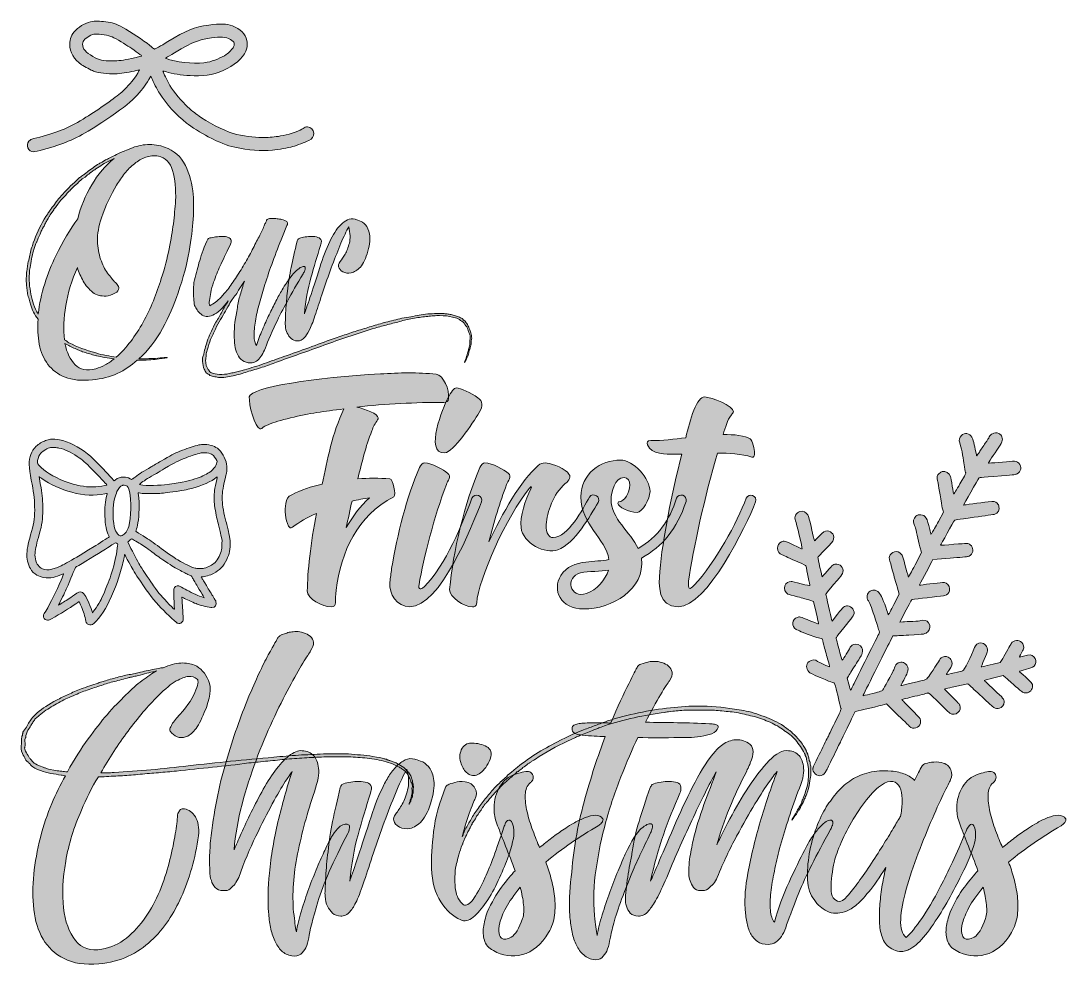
# Model space of a CAD drawing. Header units: inches. Extents: x 0.09 to 5.87, y -5.52 to -0.3.
import ezdxf

# ---------------------------------------------------------------- set-up
doc = ezdxf.new("R2010")
doc.units = ezdxf.units.IN
doc.header["$MEASUREMENT"] = 0
doc.layers.add('Layer 1', color=7, linetype='Continuous')

# ---------------------------------------------------------------- blocks, each defined once
blk = doc.blocks.new('block 2')
at = {"layer": 'Layer 1', "true_color": 0xffffff}
h = blk.add_hatch(color=7, dxfattribs=at)
h.dxf.hatch_style = 2
edge = h.paths.add_edge_path()
edge.add_spline(control_points=[(5.4656, -2.5813), (5.4591, -2.5846), (5.4549, -2.5881), (5.4517, -2.5936), (5.4491, -2.5978), (5.4468, -2.602), (5.4468, -2.6027), (5.4468, -2.6033), (5.4377, -2.6173), (5.4264, -2.6335), (5.4154, -2.6497), (5.4005, -2.672), (5.3934, -2.6827), (5.3859, -2.6937), (5.3795, -2.7028), (5.3791, -2.7028), (5.3785, -2.7028), (5.3762, -2.6934), (5.3739, -2.6817), (5.3668, -2.6445), (5.3574, -2.6095), (5.3519, -2.6001), (5.3396, -2.5784), (5.3111, -2.5739), (5.294, -2.5907), (5.2823, -2.6024), (5.2794, -2.615), (5.2852, -2.6318), (5.292, -2.6519), (5.304, -2.7099), (5.3082, -2.7426), (5.3131, -2.7789), (5.3144, -2.7879), (5.3176, -2.7954), (5.3199, -2.8006), (5.3189, -2.8022), (5.2862, -2.8589), (5.2677, -2.8909), (5.2522, -2.9168), (5.2519, -2.9165), (5.2515, -2.9162), (5.2476, -2.8955), (5.2438, -2.8709), (5.2395, -2.8462), (5.235, -2.8223), (5.2334, -2.8177), (5.2269, -2.798), (5.2081, -2.787), (5.1884, -2.7912), (5.1819, -2.7928), (5.1777, -2.7951), (5.1715, -2.8009), (5.1599, -2.8122), (5.157, -2.8239), (5.1621, -2.8414), (5.1644, -2.8498), (5.1735, -2.901), (5.1835, -2.9654), (5.1864, -2.9845), (5.1906, -3.003), (5.1923, -3.0075), (5.1923, -3.0075), (5.1958, -3.0156), (5.1958, -3.0156), (5.1958, -3.0156), (5.1673, -3.0661), (5.1673, -3.0661), (5.1518, -3.094), (5.1362, -3.1215), (5.1327, -3.1274), (5.1294, -3.1332), (5.1262, -3.1374), (5.1255, -3.1367), (5.1249, -3.1361), (5.122, -3.1244), (5.1191, -3.1108), (5.1051, -3.049), (5.0945, -3.0315), (5.0698, -3.0295), (5.0579, -3.0286), (5.0494, -3.0312), (5.0413, -3.0383), (5.0287, -3.0496), (5.0255, -3.0668), (5.0332, -3.0836), (5.0384, -3.0946), (5.0462, -3.1251), (5.0572, -3.1766), (5.0617, -3.1973), (5.0669, -3.2193), (5.0692, -3.2261), (5.0692, -3.2261), (5.0734, -3.2384), (5.0734, -3.2384), (5.0734, -3.2384), (5.0375, -3.3068), (5.0375, -3.3068), (5.0177, -3.3443), (5.0012, -3.3748), (5.0009, -3.3745), (5.0005, -3.3741), (4.9947, -3.3524), (4.9873, -3.3256), (4.9698, -3.2608), (4.9681, -3.255), (4.961, -3.2469), (4.9413, -3.2235), (4.9037, -3.232), (4.8959, -3.2614), (4.894, -3.2686), (4.8943, -3.2708), (4.8966, -3.2792), (4.8982, -3.2844), (4.9056, -3.3116), (4.9131, -3.3392), (4.9205, -3.3667), (4.9322, -3.4075), (4.9387, -3.4292), (4.9387, -3.4292), (4.9503, -3.4694), (4.9503, -3.4694), (4.9503, -3.4694), (4.9209, -3.5257), (4.9209, -3.5257), (4.9047, -3.5568), (4.8907, -3.5827), (4.8901, -3.5834), (4.8894, -3.584), (4.8856, -3.573), (4.8814, -3.5591), (4.8658, -3.5102), (4.848, -3.47), (4.837, -3.459), (4.8211, -3.4431), (4.7994, -3.4421), (4.7829, -3.4564), (4.7748, -3.4638), (4.7709, -3.4742), (4.7719, -3.4868), (4.7725, -3.4949), (4.7738, -3.4988), (4.779, -3.5066), (4.7887, -3.5212), (4.8004, -3.5516), (4.8188, -3.6109), (4.8279, -3.6397), (4.837, -3.6672), (4.8386, -3.6718), (4.8415, -3.6799), (4.8415, -3.6802), (4.8386, -3.6854), (4.8344, -3.6925), (4.7126, -3.936), (4.6955, -3.972), (4.688, -3.9872), (4.6815, -3.9998), (4.6809, -3.9998), (4.6802, -3.9998), (4.6757, -3.9849), (4.6708, -3.9668), (4.6708, -3.9668), (4.6621, -3.9335), (4.6621, -3.9335), (4.6621, -3.9335), (4.6686, -3.9228), (4.6686, -3.9228), (4.6721, -3.9169), (4.6893, -3.8894), (4.7071, -3.8612), (4.7249, -3.8331), (4.7411, -3.8071), (4.7427, -3.8033), (4.7476, -3.7945), (4.7479, -3.7738), (4.7437, -3.7657), (4.7343, -3.7482), (4.7142, -3.7408), (4.6961, -3.7479), (4.689, -3.7505), (4.678, -3.7615), (4.676, -3.7676), (4.6741, -3.7735), (4.6407, -3.8279), (4.6362, -3.8327), (4.6339, -3.8353), (4.6339, -3.8356), (4.6219, -3.7939), (4.6142, -3.7667), (4.6012, -3.7148), (4.6012, -3.711), (4.6012, -3.709), (4.6054, -3.7022), (4.6106, -3.6957), (4.6572, -3.6384), (4.6955, -3.5898), (4.6974, -3.5853), (4.7074, -3.561), (4.689, -3.5338), (4.6631, -3.5338), (4.6469, -3.5338), (4.6423, -3.5374), (4.6087, -3.5795), (4.6087, -3.5795), (4.5782, -3.6177), (4.5782, -3.6177), (4.5782, -3.6177), (4.5759, -3.6093), (4.5759, -3.6093), (4.5717, -3.5927), (4.5449, -3.4742), (4.5445, -3.4703), (4.5442, -3.4661), (4.5481, -3.4616), (4.6064, -3.3929), (4.621, -3.3758), (4.6346, -3.3589), (4.6362, -3.3554), (4.6407, -3.346), (4.6404, -3.3307), (4.6349, -3.321), (4.6291, -3.3107), (4.6174, -3.3035), (4.6041, -3.3026), (4.5873, -3.3013), (4.5831, -3.3045), (4.5513, -3.3414), (4.5361, -3.3592), (4.5235, -3.3735), (4.5228, -3.3732), (4.5219, -3.3722), (4.5002, -3.2699), (4.5002, -3.2656), (4.5002, -3.264), (4.5099, -3.2527), (4.5219, -3.2401), (4.5734, -3.1873), (4.5802, -3.1795), (4.5837, -3.172), (4.5951, -3.1465), (4.5779, -3.1186), (4.5504, -3.1183), (4.5374, -3.1183), (4.53, -3.1231), (4.5053, -3.1497), (4.493, -3.1627), (4.4827, -3.1737), (4.4817, -3.174), (4.4798, -3.1746), (4.4798, -3.1737), (4.4665, -3.1147), (4.4535, -3.0571), (4.4487, -3.0393), (4.4435, -3.0299), (4.4347, -3.015), (4.4169, -3.0072), (4.4007, -3.0114), (4.3784, -3.0172), (4.3667, -3.0419), (4.3764, -3.0632), (4.38, -3.0713), (4.4143, -3.2164), (4.4127, -3.2184), (4.4117, -3.2197), (4.4014, -3.2148), (4.3628, -3.1963), (4.3188, -3.175), (4.313, -3.1733), (4.2984, -3.1795), (4.2838, -3.1856), (4.276, -3.1983), (4.276, -3.2148), (4.2764, -3.2323), (4.2861, -3.2462), (4.302, -3.2507), (4.3058, -3.252), (4.3204, -3.2585), (4.3343, -3.2656), (4.3483, -3.2728), (4.3726, -3.2835), (4.3881, -3.2899), (4.426, -3.3055), (4.4325, -3.3087), (4.4334, -3.3129), (4.4386, -3.3346), (4.4561, -3.4205), (4.4558, -3.4217), (4.4555, -3.423), (4.4383, -3.4192), (4.4075, -3.4111), (4.379, -3.4036), (4.3564, -3.3988), (4.3515, -3.3988), (4.3363, -3.3988), (4.3233, -3.4078), (4.3172, -3.4221), (4.3107, -3.4379), (4.3188, -3.46), (4.3343, -3.4681), (4.3373, -3.4694), (4.3609, -3.4762), (4.3871, -3.4833), (4.4134, -3.4901), (4.4441, -3.4988), (4.4555, -3.5024), (4.4555, -3.5024), (4.4759, -3.5092), (4.4759, -3.5092), (4.4759, -3.5092), (4.4901, -3.5707), (4.4901, -3.5707), (4.4979, -3.6044), (4.504, -3.6326), (4.5037, -3.6329), (4.5034, -3.6336), (4.4843, -3.6264), (4.4613, -3.6174), (4.3949, -3.5915), (4.3998, -3.5924), (4.3862, -3.597), (4.3564, -3.6073), (4.3522, -3.6475), (4.3797, -3.6637), (4.3884, -3.6689), (4.4173, -3.6808), (4.4623, -3.6977), (4.4736, -3.7019), (4.4917, -3.7077), (4.5031, -3.7106), (4.5144, -3.7136), (4.5238, -3.7158), (4.5238, -3.7161), (4.5241, -3.7165), (4.528, -3.7317), (4.5325, -3.7505), (4.5371, -3.7689), (4.5465, -3.8033), (4.5533, -3.8266), (4.5598, -3.8499), (4.5653, -3.8693), (4.5649, -3.87), (4.5643, -3.8719), (4.5024, -3.845), (4.4982, -3.8412), (4.4862, -3.8298), (4.4645, -3.8301), (4.4506, -3.8415), (4.4334, -3.8557), (4.4331, -3.8813), (4.4503, -3.8982), (4.4574, -3.9056), (4.4629, -3.9088), (4.4843, -3.9179), (4.5465, -3.9454), (4.5857, -3.9607), (4.5902, -3.9597), (4.5908, -3.9594), (4.5928, -3.9639), (4.5944, -3.9694), (4.5986, -3.9837), (4.6206, -4.0727), (4.6229, -4.0847), (4.6239, -4.0902), (4.6258, -4.0967), (4.6274, -4.0993), (4.63, -4.1038), (4.6297, -4.1048), (4.5993, -4.1676), (4.5821, -4.2026), (4.562, -4.2444), (4.5542, -4.2606), (4.5465, -4.2768), (4.5251, -4.3198), (4.5066, -4.3564), (4.4794, -4.4108), (4.473, -4.4251), (4.4723, -4.4322), (4.471, -4.4442), (4.4749, -4.4542), (4.4843, -4.463), (4.5044, -4.4814), (4.5342, -4.4737), (4.5462, -4.4465), (4.5484, -4.4413), (4.5646, -4.4079), (4.5824, -4.3723), (4.5999, -4.3367), (4.6203, -4.2955), (4.6274, -4.2803), (4.6446, -4.245), (4.6624, -4.2084), (4.6867, -4.1585), (4.6867, -4.1585), (4.7061, -4.1181), (4.7061, -4.1181), (4.7061, -4.1181), (4.7152, -4.1168), (4.7152, -4.1168), (4.7246, -4.1155), (4.8473, -4.085), (4.8684, -4.0789), (4.8684, -4.0789), (4.8797, -4.0753), (4.8797, -4.0753), (4.8797, -4.0753), (4.9448, -4.1394), (4.9448, -4.1394), (4.9808, -4.1747), (5.0119, -4.2049), (5.0141, -4.2058), (5.0381, -4.2185), (5.0685, -4.2003), (5.0685, -4.1731), (5.0685, -4.1686), (5.0672, -4.1621), (5.066, -4.1585), (5.064, -4.1543), (5.0468, -4.1355), (5.0138, -4.1025), (4.9863, -4.075), (4.9646, -4.0526), (4.9649, -4.052), (4.9656, -4.0517), (4.9976, -4.0436), (5.0365, -4.0339), (5.0753, -4.0241), (5.1084, -4.016), (5.11, -4.0154), (5.1136, -4.0144), (5.1359, -4.0348), (5.1845, -4.0837), (5.2055, -4.1051), (5.2259, -4.1245), (5.2302, -4.1271), (5.2451, -4.1375), (5.2635, -4.1352), (5.2765, -4.1223), (5.2881, -4.1106), (5.291, -4.0983), (5.2852, -4.0834), (5.2826, -4.0769), (5.2748, -4.0685), (5.2418, -4.0355), (5.2198, -4.0135), (5.2013, -3.995), (5.2013, -3.9943), (5.2013, -3.993), (5.2185, -3.9888), (5.2846, -3.9743), (5.2846, -3.9743), (5.3296, -3.9642), (5.3296, -3.9642), (5.3296, -3.9642), (5.3393, -3.973), (5.3393, -3.973), (5.3445, -3.9778), (5.3756, -4.0066), (5.4083, -4.0371), (5.441, -4.0675), (5.4705, -4.0938), (5.4737, -4.0964), (5.4815, -4.1015), (5.4957, -4.1035), (5.5048, -4.1002), (5.5194, -4.0954), (5.5301, -4.0805), (5.5304, -4.0653), (5.5307, -4.0491), (5.5281, -4.0465), (5.4724, -3.9947), (5.4439, -3.9684), (5.4206, -3.9464), (5.4206, -3.9458), (5.4206, -3.9451), (5.4442, -3.939), (5.4734, -3.9318), (5.4734, -3.9318), (5.5258, -3.9192), (5.5258, -3.9192), (5.5258, -3.9192), (5.5375, -3.9292), (5.5375, -3.9292), (5.5437, -3.9348), (5.5666, -3.9548), (5.5883, -3.9739), (5.6097, -3.993), (5.6304, -4.0099), (5.6343, -4.0118), (5.6431, -4.016), (5.6577, -4.016), (5.6667, -4.0118), (5.6852, -4.0034), (5.6933, -3.9798), (5.6842, -3.9626), (5.6816, -3.9577), (5.6703, -3.9464), (5.6483, -3.927), (5.6304, -3.9114), (5.6159, -3.8978), (5.6156, -3.8969), (5.6152, -3.8959), (5.6298, -3.891), (5.6496, -3.8858), (5.6894, -3.8755), (5.6955, -3.8719), (5.7027, -3.858), (5.7101, -3.8431), (5.7075, -3.8266), (5.6959, -3.8152), (5.6836, -3.8029), (5.6716, -3.802), (5.6382, -3.811), (5.6262, -3.8143), (5.6159, -3.8169), (5.6156, -3.8165), (5.6152, -3.8162), (5.6194, -3.8078), (5.6249, -3.7974), (5.6304, -3.7874), (5.6356, -3.7767), (5.6369, -3.7738), (5.6415, -3.7618), (5.6382, -3.7453), (5.6285, -3.7353), (5.6123, -3.7181), (5.5835, -3.7213), (5.5702, -3.7421), (5.5679, -3.7456), (5.5595, -3.7605), (5.5514, -3.7757), (5.5433, -3.7906), (5.5304, -3.8127), (5.5229, -3.8246), (5.5229, -3.8246), (5.509, -3.846), (5.509, -3.846), (5.509, -3.846), (5.4692, -3.8557), (5.4692, -3.8557), (5.4471, -3.8612), (5.4232, -3.8667), (5.4164, -3.8687), (5.4092, -3.8703), (5.4037, -3.8716), (5.4034, -3.8713), (5.4031, -3.871), (5.4109, -3.8528), (5.4199, -3.8308), (5.4297, -3.8078), (5.4374, -3.7874), (5.4381, -3.7829), (5.4407, -3.7605), (5.4225, -3.7388), (5.4012, -3.7388), (5.3869, -3.7388), (5.3714, -3.7502), (5.3662, -3.7641), (5.3497, -3.8107), (5.3079, -3.8936), (5.3011, -3.8936), (5.2995, -3.8939), (5.2787, -3.8982), (5.2551, -3.9037), (5.2311, -3.9092), (5.2117, -3.9134), (5.211, -3.9131), (5.2107, -3.9127), (5.2169, -3.9024), (5.225, -3.8904), (5.2415, -3.8645), (5.2444, -3.8557), (5.2412, -3.8425), (5.2395, -3.836), (5.237, -3.8314), (5.2311, -3.8256), (5.2191, -3.813), (5.2049, -3.8104), (5.189, -3.8178), (5.179, -3.8227), (5.1809, -3.8198), (5.1476, -3.8726), (5.1171, -3.9202), (5.1029, -3.939), (5.0961, -3.9416), (5.0857, -3.9448), (4.96, -3.9756), (4.9594, -3.9749), (4.9591, -3.9743), (4.9659, -3.9603), (4.9749, -3.9438), (4.9957, -3.9056), (4.9986, -3.8978), (4.9986, -3.8842), (4.9989, -3.8664), (4.9905, -3.8541), (4.974, -3.847), (4.9532, -3.8386), (4.9299, -3.8522), (4.9244, -3.8758), (4.9231, -3.882), (4.9183, -3.8914), (4.8872, -3.949), (4.8742, -3.9733), (4.8616, -3.9956), (4.8593, -3.9986), (4.8561, -4.0031), (4.8525, -4.0047), (4.8386, -4.0086), (4.8221, -4.0135), (4.7499, -4.0313), (4.7499, -4.0306), (4.7499, -4.0287), (4.8745, -3.7783), (4.8992, -3.7307), (4.8992, -3.7307), (4.9154, -3.6996), (4.9154, -3.6996), (4.9154, -3.6996), (4.9215, -3.6996), (4.9215, -3.6996), (4.9251, -3.6996), (4.9617, -3.6977), (5.0031, -3.6954), (5.0909, -3.6906), (5.0951, -3.6899), (5.1077, -3.6773), (5.1223, -3.6627), (5.1242, -3.6429), (5.1126, -3.6268), (5.1035, -3.6144), (5.0844, -3.6093), (5.0689, -3.6151), (5.0647, -3.6167), (5.0491, -3.618), (5.0248, -3.6193), (5.0041, -3.6203), (4.9798, -3.6216), (4.9704, -3.6222), (4.9704, -3.6222), (4.9536, -3.6232), (4.9536, -3.6232), (4.9536, -3.6232), (4.9694, -3.5927), (4.9694, -3.5927), (4.9986, -3.5364), (5.0174, -3.5011), (5.019, -3.4992), (5.02, -3.4982), (5.0264, -3.4969), (5.0336, -3.4962), (5.0815, -3.4924), (5.1923, -3.4787), (5.2033, -3.4758), (5.2143, -3.4729), (5.225, -3.4616), (5.2279, -3.4509), (5.2324, -3.4337), (5.225, -3.4159), (5.2094, -3.4081), (5.2042, -3.4056), (5.1978, -3.4036), (5.1945, -3.4036), (5.19, -3.4036), (5.097, -3.4146), (5.0702, -3.4182), (5.066, -3.4188), (5.0627, -3.4185), (5.0627, -3.4175), (5.0627, -3.4159), (5.1103, -3.3256), (5.1304, -3.2886), (5.1304, -3.2886), (5.1369, -3.2767), (5.1369, -3.2767), (5.1369, -3.2767), (5.2314, -3.2695), (5.2314, -3.2695), (5.2833, -3.2656), (5.3286, -3.2618), (5.3318, -3.2608), (5.3351, -3.2598), (5.3406, -3.2566), (5.3445, -3.2533), (5.3623, -3.2388), (5.3616, -3.209), (5.3432, -3.1957), (5.3312, -3.1869), (5.3302, -3.1869), (5.2519, -3.1931), (5.212, -3.196), (5.1793, -3.1986), (5.179, -3.1983), (5.1783, -3.1976), (5.2506, -3.0687), (5.2554, -3.0616), (5.258, -3.0581), (5.2638, -3.0571), (5.3652, -3.0435), (5.4241, -3.0357), (5.4756, -3.0279), (5.4795, -3.0266), (5.4967, -3.0205), (5.5061, -3.002), (5.5022, -2.9839), (5.5006, -2.9758), (5.4986, -2.9729), (5.4922, -2.9661), (5.4805, -2.9544), (5.4743, -2.9534), (5.4429, -2.9577), (5.3956, -2.9641), (5.3056, -2.9761), (5.3053, -2.9758), (5.305, -2.9755), (5.3863, -2.8346), (5.3908, -2.8275), (5.3934, -2.8236), (5.3872, -2.8242), (5.5168, -2.8139), (5.5913, -2.808), (5.5935, -2.8077), (5.6026, -2.8032), (5.6253, -2.7918), (5.6298, -2.763), (5.6113, -2.7449), (5.6016, -2.7352), (5.5929, -2.7322), (5.5764, -2.7339), (5.5488, -2.7365), (5.4436, -2.7446), (5.4433, -2.7442), (5.4426, -2.7436), (5.4731, -2.6976), (5.5016, -2.6558), (5.5226, -2.6247), (5.5258, -2.6098), (5.5152, -2.5923), (5.5113, -2.5865), (5.5077, -2.5833), (5.5009, -2.5797), (5.4876, -2.5752), (5.4779, -2.5752), (5.4656, -2.5813)], knot_values=[0, 0, 0, 0, 1, 1, 1, 2, 2, 2, 3, 3, 3, 4, 4, 4, 5, 5, 5, 6, 6, 6, 7, 7, 7, 8, 8, 8, 9, 9, 9, 10, 10, 10, 11, 11, 11, 12, 12, 12, 13, 13, 13, 14, 14, 14, 15, 15, 15, 16, 16, 16, 17, 17, 17, 18, 18, 18, 19, 19, 19, 20, 20, 20, 21, 21, 21, 22, 22, 22, 23, 23, 23, 24, 24, 24, 25, 25, 25, 26, 26, 26, 27, 27, 27, 28, 28, 28, 29, 29, 29, 30, 30, 30, 31, 31, 31, 32, 32, 32, 33, 33, 33, 34, 34, 34, 35, 35, 35, 36, 36, 36, 37, 37, 37, 38, 38, 38, 39, 39, 39, 40, 40, 40, 41, 41, 41, 42, 42, 42, 43, 43, 43, 44, 44, 44, 45, 45, 45, 46, 46, 46, 47, 47, 47, 48, 48, 48, 49, 49, 49, 50, 50, 50, 51, 51, 51, 52, 52, 52, 53, 53, 53, 54, 54, 54, 55, 55, 55, 56, 56, 56, 57, 57, 57, 58, 58, 58, 59, 59, 59, 60, 60, 60, 61, 61, 61, 62, 62, 62, 63, 63, 63, 64, 64, 64, 65, 65, 65, 66, 66, 66, 67, 67, 67, 68, 68, 68, 69, 69, 69, 70, 70, 70, 71, 71, 71, 72, 72, 72, 73, 73, 73, 74, 74, 74, 75, 75, 75, 76, 76, 76, 77, 77, 77, 78, 78, 78, 79, 79, 79, 80, 80, 80, 81, 81, 81, 82, 82, 82, 83, 83, 83, 84, 84, 84, 85, 85, 85, 86, 86, 86, 87, 87, 87, 88, 88, 88, 89, 89, 89, 90, 90, 90, 91, 91, 91, 92, 92, 92, 93, 93, 93, 94, 94, 94, 95, 95, 95, 96, 96, 96, 97, 97, 97, 98, 98, 98, 99, 99, 99, 100, 100, 100, 101, 101, 101, 102, 102, 102, 103, 103, 103, 104, 104, 104, 105, 105, 105, 106, 106, 106, 107, 107, 107, 108, 108, 108, 109, 109, 109, 110, 110, 110, 111, 111, 111, 112, 112, 112, 113, 113, 113, 114, 114, 114, 115, 115, 115, 116, 116, 116, 117, 117, 117, 118, 118, 118, 119, 119, 119, 120, 120, 120, 121, 121, 121, 122, 122, 122, 123, 123, 123, 124, 124, 124, 125, 125, 125, 126, 126, 126, 127, 127, 127, 128, 128, 128, 129, 129, 129, 130, 130, 130, 131, 131, 131, 132, 132, 132, 133, 133, 133, 134, 134, 134, 135, 135, 135, 136, 136, 136, 137, 137, 137, 138, 138, 138, 139, 139, 139, 140, 140, 140, 141, 141, 141, 142, 142, 142, 143, 143, 143, 144, 144, 144, 145, 145, 145, 146, 146, 146, 147, 147, 147, 148, 148, 148, 149, 149, 149, 150, 150, 150, 151, 151, 151, 152, 152, 152, 153, 153, 153, 154, 154, 154, 155, 155, 155, 156, 156, 156, 157, 157, 157, 158, 158, 158, 159, 159, 159, 160, 160, 160, 161, 161, 161, 162, 162, 162, 163, 163, 163, 164, 164, 164, 165, 165, 165, 166, 166, 166, 167, 167, 167, 168, 168, 168, 169, 169, 169, 170, 170, 170, 171, 171, 171, 172, 172, 172, 173, 173, 173, 174, 174, 174, 175, 175, 175, 176, 176, 176, 177, 177, 177, 178, 178, 178, 179, 179, 179, 180, 180, 180, 181, 181, 181, 182, 182, 182, 183, 183, 183, 184, 184, 184, 185, 185, 185, 186, 186, 186, 187, 187, 187, 188, 188, 188, 189, 189, 189, 190, 190, 190, 191, 191, 191, 192, 192, 192, 193, 193, 193, 194, 194, 194, 195, 195, 195, 196, 196, 196, 197, 197, 197, 198, 198, 198, 199, 199, 199, 200, 200, 200, 201, 201, 201, 202, 202, 202, 203, 203, 203, 204, 204, 204, 205, 205, 205, 206, 206, 206, 207, 207, 207, 208, 208, 208, 209, 209, 209, 210, 210, 210, 211, 211, 211, 212, 212, 212, 213, 213, 213, 214, 214, 214, 215, 215, 215, 216, 216, 216, 217, 217, 217, 218, 218, 218, 219, 219, 219, 220, 220, 220, 221, 221, 221, 222, 222, 222, 223, 223, 223, 224, 224, 224, 225, 225, 225, 226, 226, 226, 227, 227, 227, 228, 228, 228, 229, 229, 229, 230, 230, 230, 231, 231, 231, 232, 232, 232, 233, 233, 233, 234, 234, 234, 235, 235, 235, 236, 236, 236, 237, 237, 237, 238, 238, 238, 239, 239, 239, 240, 240, 240, 241, 241, 241, 242, 242, 242, 243, 243, 243, 244, 244, 244, 245, 245, 245, 246, 246, 246, 247, 247, 247, 247], degree=3, periodic=1)
at = {"layer": 'Layer 1', "lineweight": 0}
blk.add_open_spline([(5.4656, -2.5813), (5.4591, -2.5846), (5.4549, -2.5881), (5.4517, -2.5936), (5.4491, -2.5978), (5.4468, -2.602), (5.4468, -2.6027), (5.4468, -2.6033), (5.4377, -2.6173), (5.4264, -2.6335), (5.4154, -2.6497), (5.4005, -2.672), (5.3934, -2.6827), (5.3859, -2.6937), (5.3795, -2.7028), (5.3791, -2.7028), (5.3785, -2.7028), (5.3762, -2.6934), (5.3739, -2.6817), (5.3668, -2.6445), (5.3574, -2.6095), (5.3519, -2.6001), (5.3396, -2.5784), (5.3111, -2.5739), (5.294, -2.5907), (5.2823, -2.6024), (5.2794, -2.615), (5.2852, -2.6318), (5.292, -2.6519), (5.304, -2.7099), (5.3082, -2.7426), (5.3131, -2.7789), (5.3144, -2.7879), (5.3176, -2.7954), (5.3199, -2.8006), (5.3189, -2.8022), (5.2862, -2.8589), (5.2677, -2.8909), (5.2522, -2.9168), (5.2519, -2.9165), (5.2515, -2.9162), (5.2476, -2.8955), (5.2438, -2.8709), (5.2395, -2.8462), (5.235, -2.8223), (5.2334, -2.8177), (5.2269, -2.798), (5.2081, -2.787), (5.1884, -2.7912), (5.1819, -2.7928), (5.1777, -2.7951), (5.1715, -2.8009), (5.1599, -2.8122), (5.157, -2.8239), (5.1621, -2.8414), (5.1644, -2.8498), (5.1735, -2.901), (5.1835, -2.9654), (5.1864, -2.9845), (5.1906, -3.003), (5.1923, -3.0075), (5.1923, -3.0075), (5.1958, -3.0156), (5.1958, -3.0156), (5.1958, -3.0156), (5.1673, -3.0661), (5.1673, -3.0661), (5.1518, -3.094), (5.1362, -3.1215), (5.1327, -3.1274), (5.1294, -3.1332), (5.1262, -3.1374), (5.1255, -3.1367), (5.1249, -3.1361), (5.122, -3.1244), (5.1191, -3.1108), (5.1051, -3.049), (5.0945, -3.0315), (5.0698, -3.0295), (5.0579, -3.0286), (5.0494, -3.0312), (5.0413, -3.0383), (5.0287, -3.0496), (5.0255, -3.0668), (5.0332, -3.0836), (5.0384, -3.0946), (5.0462, -3.1251), (5.0572, -3.1766), (5.0617, -3.1973), (5.0669, -3.2193), (5.0692, -3.2261), (5.0692, -3.2261), (5.0734, -3.2384), (5.0734, -3.2384), (5.0734, -3.2384), (5.0375, -3.3068), (5.0375, -3.3068), (5.0177, -3.3443), (5.0012, -3.3748), (5.0009, -3.3745), (5.0005, -3.3741), (4.9947, -3.3524), (4.9873, -3.3256), (4.9698, -3.2608), (4.9681, -3.255), (4.961, -3.2469), (4.9413, -3.2235), (4.9037, -3.232), (4.8959, -3.2614), (4.894, -3.2686), (4.8943, -3.2708), (4.8966, -3.2792), (4.8982, -3.2844), (4.9056, -3.3116), (4.9131, -3.3392), (4.9205, -3.3667), (4.9322, -3.4075), (4.9387, -3.4292), (4.9387, -3.4292), (4.9503, -3.4694), (4.9503, -3.4694), (4.9503, -3.4694), (4.9209, -3.5257), (4.9209, -3.5257), (4.9047, -3.5568), (4.8907, -3.5827), (4.8901, -3.5834), (4.8894, -3.584), (4.8856, -3.573), (4.8814, -3.5591), (4.8658, -3.5102), (4.848, -3.47), (4.837, -3.459), (4.8211, -3.4431), (4.7994, -3.4421), (4.7829, -3.4564), (4.7748, -3.4638), (4.7709, -3.4742), (4.7719, -3.4868), (4.7725, -3.4949), (4.7738, -3.4988), (4.779, -3.5066), (4.7887, -3.5212), (4.8004, -3.5516), (4.8188, -3.6109), (4.8279, -3.6397), (4.837, -3.6672), (4.8386, -3.6718), (4.8415, -3.6799), (4.8415, -3.6802), (4.8386, -3.6854), (4.8344, -3.6925), (4.7126, -3.936), (4.6955, -3.972), (4.688, -3.9872), (4.6815, -3.9998), (4.6809, -3.9998), (4.6802, -3.9998), (4.6757, -3.9849), (4.6708, -3.9668), (4.6708, -3.9668), (4.6621, -3.9335), (4.6621, -3.9335), (4.6621, -3.9335), (4.6686, -3.9228), (4.6686, -3.9228), (4.6721, -3.9169), (4.6893, -3.8894), (4.7071, -3.8612), (4.7249, -3.8331), (4.7411, -3.8071), (4.7427, -3.8033), (4.7476, -3.7945), (4.7479, -3.7738), (4.7437, -3.7657), (4.7343, -3.7482), (4.7142, -3.7408), (4.6961, -3.7479), (4.689, -3.7505), (4.678, -3.7615), (4.676, -3.7676), (4.6741, -3.7735), (4.6407, -3.8279), (4.6362, -3.8327), (4.6339, -3.8353), (4.6339, -3.8356), (4.6219, -3.7939), (4.6142, -3.7667), (4.6012, -3.7148), (4.6012, -3.711), (4.6012, -3.709), (4.6054, -3.7022), (4.6106, -3.6957), (4.6572, -3.6384), (4.6955, -3.5898), (4.6974, -3.5853), (4.7074, -3.561), (4.689, -3.5338), (4.6631, -3.5338), (4.6469, -3.5338), (4.6423, -3.5374), (4.6087, -3.5795), (4.6087, -3.5795), (4.5782, -3.6177), (4.5782, -3.6177), (4.5782, -3.6177), (4.5759, -3.6093), (4.5759, -3.6093), (4.5717, -3.5927), (4.5449, -3.4742), (4.5445, -3.4703), (4.5442, -3.4661), (4.5481, -3.4616), (4.6064, -3.3929), (4.621, -3.3758), (4.6346, -3.3589), (4.6362, -3.3554), (4.6407, -3.346), (4.6404, -3.3307), (4.6349, -3.321), (4.6291, -3.3107), (4.6174, -3.3035), (4.6041, -3.3026), (4.5873, -3.3013), (4.5831, -3.3045), (4.5513, -3.3414), (4.5361, -3.3592), (4.5235, -3.3735), (4.5228, -3.3732), (4.5219, -3.3722), (4.5002, -3.2699), (4.5002, -3.2656), (4.5002, -3.264), (4.5099, -3.2527), (4.5219, -3.2401), (4.5734, -3.1873), (4.5802, -3.1795), (4.5837, -3.172), (4.5951, -3.1465), (4.5779, -3.1186), (4.5504, -3.1183), (4.5374, -3.1183), (4.53, -3.1231), (4.5053, -3.1497), (4.493, -3.1627), (4.4827, -3.1737), (4.4817, -3.174), (4.4798, -3.1746), (4.4798, -3.1737), (4.4665, -3.1147), (4.4535, -3.0571), (4.4487, -3.0393), (4.4435, -3.0299), (4.4347, -3.015), (4.4169, -3.0072), (4.4007, -3.0114), (4.3784, -3.0172), (4.3667, -3.0419), (4.3764, -3.0632), (4.38, -3.0713), (4.4143, -3.2164), (4.4127, -3.2184), (4.4117, -3.2197), (4.4014, -3.2148), (4.3628, -3.1963), (4.3188, -3.175), (4.313, -3.1733), (4.2984, -3.1795), (4.2838, -3.1856), (4.276, -3.1983), (4.276, -3.2148), (4.2764, -3.2323), (4.2861, -3.2462), (4.302, -3.2507), (4.3058, -3.252), (4.3204, -3.2585), (4.3343, -3.2656), (4.3483, -3.2728), (4.3726, -3.2835), (4.3881, -3.2899), (4.426, -3.3055), (4.4325, -3.3087), (4.4334, -3.3129), (4.4386, -3.3346), (4.4561, -3.4205), (4.4558, -3.4217), (4.4555, -3.423), (4.4383, -3.4192), (4.4075, -3.4111), (4.379, -3.4036), (4.3564, -3.3988), (4.3515, -3.3988), (4.3363, -3.3988), (4.3233, -3.4078), (4.3172, -3.4221), (4.3107, -3.4379), (4.3188, -3.46), (4.3343, -3.4681), (4.3373, -3.4694), (4.3609, -3.4762), (4.3871, -3.4833), (4.4134, -3.4901), (4.4441, -3.4988), (4.4555, -3.5024), (4.4555, -3.5024), (4.4759, -3.5092), (4.4759, -3.5092), (4.4759, -3.5092), (4.4901, -3.5707), (4.4901, -3.5707), (4.4979, -3.6044), (4.504, -3.6326), (4.5037, -3.6329), (4.5034, -3.6336), (4.4843, -3.6264), (4.4613, -3.6174), (4.3949, -3.5915), (4.3998, -3.5924), (4.3862, -3.597), (4.3564, -3.6073), (4.3522, -3.6475), (4.3797, -3.6637), (4.3884, -3.6689), (4.4173, -3.6808), (4.4623, -3.6977), (4.4736, -3.7019), (4.4917, -3.7077), (4.5031, -3.7106), (4.5144, -3.7136), (4.5238, -3.7158), (4.5238, -3.7161), (4.5241, -3.7165), (4.528, -3.7317), (4.5325, -3.7505), (4.5371, -3.7689), (4.5465, -3.8033), (4.5533, -3.8266), (4.5598, -3.8499), (4.5653, -3.8693), (4.5649, -3.87), (4.5643, -3.8719), (4.5024, -3.845), (4.4982, -3.8412), (4.4862, -3.8298), (4.4645, -3.8301), (4.4506, -3.8415), (4.4334, -3.8557), (4.4331, -3.8813), (4.4503, -3.8982), (4.4574, -3.9056), (4.4629, -3.9088), (4.4843, -3.9179), (4.5465, -3.9454), (4.5857, -3.9607), (4.5902, -3.9597), (4.5908, -3.9594), (4.5928, -3.9639), (4.5944, -3.9694), (4.5986, -3.9837), (4.6206, -4.0727), (4.6229, -4.0847), (4.6239, -4.0902), (4.6258, -4.0967), (4.6274, -4.0993), (4.63, -4.1038), (4.6297, -4.1048), (4.5993, -4.1676), (4.5821, -4.2026), (4.562, -4.2444), (4.5542, -4.2606), (4.5465, -4.2768), (4.5251, -4.3198), (4.5066, -4.3564), (4.4794, -4.4108), (4.473, -4.4251), (4.4723, -4.4322), (4.471, -4.4442), (4.4749, -4.4542), (4.4843, -4.463), (4.5044, -4.4814), (4.5342, -4.4737), (4.5462, -4.4465), (4.5484, -4.4413), (4.5646, -4.4079), (4.5824, -4.3723), (4.5999, -4.3367), (4.6203, -4.2955), (4.6274, -4.2803), (4.6446, -4.245), (4.6624, -4.2084), (4.6867, -4.1585), (4.6867, -4.1585), (4.7061, -4.1181), (4.7061, -4.1181), (4.7061, -4.1181), (4.7152, -4.1168), (4.7152, -4.1168), (4.7246, -4.1155), (4.8473, -4.085), (4.8684, -4.0789), (4.8684, -4.0789), (4.8797, -4.0753), (4.8797, -4.0753), (4.8797, -4.0753), (4.9448, -4.1394), (4.9448, -4.1394), (4.9808, -4.1747), (5.0119, -4.2049), (5.0141, -4.2058), (5.0381, -4.2185), (5.0685, -4.2003), (5.0685, -4.1731), (5.0685, -4.1686), (5.0672, -4.1621), (5.066, -4.1585), (5.064, -4.1543), (5.0468, -4.1355), (5.0138, -4.1025), (4.9863, -4.075), (4.9646, -4.0526), (4.9649, -4.052), (4.9656, -4.0517), (4.9976, -4.0436), (5.0365, -4.0339), (5.0753, -4.0241), (5.1084, -4.016), (5.11, -4.0154), (5.1136, -4.0144), (5.1359, -4.0348), (5.1845, -4.0837), (5.2055, -4.1051), (5.2259, -4.1245), (5.2302, -4.1271), (5.2451, -4.1375), (5.2635, -4.1352), (5.2765, -4.1223), (5.2881, -4.1106), (5.291, -4.0983), (5.2852, -4.0834), (5.2826, -4.0769), (5.2748, -4.0685), (5.2418, -4.0355), (5.2198, -4.0135), (5.2013, -3.995), (5.2013, -3.9943), (5.2013, -3.993), (5.2185, -3.9888), (5.2846, -3.9743), (5.2846, -3.9743), (5.3296, -3.9642), (5.3296, -3.9642), (5.3296, -3.9642), (5.3393, -3.973), (5.3393, -3.973), (5.3445, -3.9778), (5.3756, -4.0066), (5.4083, -4.0371), (5.441, -4.0675), (5.4705, -4.0938), (5.4737, -4.0964), (5.4815, -4.1015), (5.4957, -4.1035), (5.5048, -4.1002), (5.5194, -4.0954), (5.5301, -4.0805), (5.5304, -4.0653), (5.5307, -4.0491), (5.5281, -4.0465), (5.4724, -3.9947), (5.4439, -3.9684), (5.4206, -3.9464), (5.4206, -3.9458), (5.4206, -3.9451), (5.4442, -3.939), (5.4734, -3.9318), (5.4734, -3.9318), (5.5258, -3.9192), (5.5258, -3.9192), (5.5258, -3.9192), (5.5375, -3.9292), (5.5375, -3.9292), (5.5437, -3.9348), (5.5666, -3.9548), (5.5883, -3.9739), (5.6097, -3.993), (5.6304, -4.0099), (5.6343, -4.0118), (5.6431, -4.016), (5.6577, -4.016), (5.6667, -4.0118), (5.6852, -4.0034), (5.6933, -3.9798), (5.6842, -3.9626), (5.6816, -3.9577), (5.6703, -3.9464), (5.6483, -3.927), (5.6304, -3.9114), (5.6159, -3.8978), (5.6156, -3.8969), (5.6152, -3.8959), (5.6298, -3.891), (5.6496, -3.8858), (5.6894, -3.8755), (5.6955, -3.8719), (5.7027, -3.858), (5.7101, -3.8431), (5.7075, -3.8266), (5.6959, -3.8152), (5.6836, -3.8029), (5.6716, -3.802), (5.6382, -3.811), (5.6262, -3.8143), (5.6159, -3.8169), (5.6156, -3.8165), (5.6152, -3.8162), (5.6194, -3.8078), (5.6249, -3.7974), (5.6304, -3.7874), (5.6356, -3.7767), (5.6369, -3.7738), (5.6415, -3.7618), (5.6382, -3.7453), (5.6285, -3.7353), (5.6123, -3.7181), (5.5835, -3.7213), (5.5702, -3.7421), (5.5679, -3.7456), (5.5595, -3.7605), (5.5514, -3.7757), (5.5433, -3.7906), (5.5304, -3.8127), (5.5229, -3.8246), (5.5229, -3.8246), (5.509, -3.846), (5.509, -3.846), (5.509, -3.846), (5.4692, -3.8557), (5.4692, -3.8557), (5.4471, -3.8612), (5.4232, -3.8667), (5.4164, -3.8687), (5.4092, -3.8703), (5.4037, -3.8716), (5.4034, -3.8713), (5.4031, -3.871), (5.4109, -3.8528), (5.4199, -3.8308), (5.4297, -3.8078), (5.4374, -3.7874), (5.4381, -3.7829), (5.4407, -3.7605), (5.4225, -3.7388), (5.4012, -3.7388), (5.3869, -3.7388), (5.3714, -3.7502), (5.3662, -3.7641), (5.3497, -3.8107), (5.3079, -3.8936), (5.3011, -3.8936), (5.2995, -3.8939), (5.2787, -3.8982), (5.2551, -3.9037), (5.2311, -3.9092), (5.2117, -3.9134), (5.211, -3.9131), (5.2107, -3.9127), (5.2169, -3.9024), (5.225, -3.8904), (5.2415, -3.8645), (5.2444, -3.8557), (5.2412, -3.8425), (5.2395, -3.836), (5.237, -3.8314), (5.2311, -3.8256), (5.2191, -3.813), (5.2049, -3.8104), (5.189, -3.8178), (5.179, -3.8227), (5.1809, -3.8198), (5.1476, -3.8726), (5.1171, -3.9202), (5.1029, -3.939), (5.0961, -3.9416), (5.0857, -3.9448), (4.96, -3.9756), (4.9594, -3.9749), (4.9591, -3.9743), (4.9659, -3.9603), (4.9749, -3.9438), (4.9957, -3.9056), (4.9986, -3.8978), (4.9986, -3.8842), (4.9989, -3.8664), (4.9905, -3.8541), (4.974, -3.847), (4.9532, -3.8386), (4.9299, -3.8522), (4.9244, -3.8758), (4.9231, -3.882), (4.9183, -3.8914), (4.8872, -3.949), (4.8742, -3.9733), (4.8616, -3.9956), (4.8593, -3.9986), (4.8561, -4.0031), (4.8525, -4.0047), (4.8386, -4.0086), (4.8221, -4.0135), (4.7499, -4.0313), (4.7499, -4.0306), (4.7499, -4.0287), (4.8745, -3.7783), (4.8992, -3.7307), (4.8992, -3.7307), (4.9154, -3.6996), (4.9154, -3.6996), (4.9154, -3.6996), (4.9215, -3.6996), (4.9215, -3.6996), (4.9251, -3.6996), (4.9617, -3.6977), (5.0031, -3.6954), (5.0909, -3.6906), (5.0951, -3.6899), (5.1077, -3.6773), (5.1223, -3.6627), (5.1242, -3.6429), (5.1126, -3.6268), (5.1035, -3.6144), (5.0844, -3.6093), (5.0689, -3.6151), (5.0647, -3.6167), (5.0491, -3.618), (5.0248, -3.6193), (5.0041, -3.6203), (4.9798, -3.6216), (4.9704, -3.6222), (4.9704, -3.6222), (4.9536, -3.6232), (4.9536, -3.6232), (4.9536, -3.6232), (4.9694, -3.5927), (4.9694, -3.5927), (4.9986, -3.5364), (5.0174, -3.5011), (5.019, -3.4992), (5.02, -3.4982), (5.0264, -3.4969), (5.0336, -3.4962), (5.0815, -3.4924), (5.1923, -3.4787), (5.2033, -3.4758), (5.2143, -3.4729), (5.225, -3.4616), (5.2279, -3.4509), (5.2324, -3.4337), (5.225, -3.4159), (5.2094, -3.4081), (5.2042, -3.4056), (5.1978, -3.4036), (5.1945, -3.4036), (5.19, -3.4036), (5.097, -3.4146), (5.0702, -3.4182), (5.066, -3.4188), (5.0627, -3.4185), (5.0627, -3.4175), (5.0627, -3.4159), (5.1103, -3.3256), (5.1304, -3.2886), (5.1304, -3.2886), (5.1369, -3.2767), (5.1369, -3.2767), (5.1369, -3.2767), (5.2314, -3.2695), (5.2314, -3.2695), (5.2833, -3.2656), (5.3286, -3.2618), (5.3318, -3.2608), (5.3351, -3.2598), (5.3406, -3.2566), (5.3445, -3.2533), (5.3623, -3.2388), (5.3616, -3.209), (5.3432, -3.1957), (5.3312, -3.1869), (5.3302, -3.1869), (5.2519, -3.1931), (5.212, -3.196), (5.1793, -3.1986), (5.179, -3.1983), (5.1783, -3.1976), (5.2506, -3.0687), (5.2554, -3.0616), (5.258, -3.0581), (5.2638, -3.0571), (5.3652, -3.0435), (5.4241, -3.0357), (5.4756, -3.0279), (5.4795, -3.0266), (5.4967, -3.0205), (5.5061, -3.002), (5.5022, -2.9839), (5.5006, -2.9758), (5.4986, -2.9729), (5.4922, -2.9661), (5.4805, -2.9544), (5.4743, -2.9534), (5.4429, -2.9577), (5.3956, -2.9641), (5.3056, -2.9761), (5.3053, -2.9758), (5.305, -2.9755), (5.3863, -2.8346), (5.3908, -2.8275), (5.3934, -2.8236), (5.3872, -2.8242), (5.5168, -2.8139), (5.5913, -2.808), (5.5935, -2.8077), (5.6026, -2.8032), (5.6253, -2.7918), (5.6298, -2.763), (5.6113, -2.7449), (5.6016, -2.7352), (5.5929, -2.7322), (5.5764, -2.7339), (5.5488, -2.7365), (5.4436, -2.7446), (5.4433, -2.7442), (5.4426, -2.7436), (5.4731, -2.6976), (5.5016, -2.6558), (5.5226, -2.6247), (5.5258, -2.6098), (5.5152, -2.5923), (5.5113, -2.5865), (5.5077, -2.5833), (5.5009, -2.5797), (5.4876, -2.5752), (5.4779, -2.5752), (5.4656, -2.5813)], degree=3, knots=[0, 0, 0, 0, 1, 1, 1, 2, 2, 2, 3, 3, 3, 4, 4, 4, 5, 5, 5, 6, 6, 6, 7, 7, 7, 8, 8, 8, 9, 9, 9, 10, 10, 10, 11, 11, 11, 12, 12, 12, 13, 13, 13, 14, 14, 14, 15, 15, 15, 16, 16, 16, 17, 17, 17, 18, 18, 18, 19, 19, 19, 20, 20, 20, 21, 21, 21, 22, 22, 22, 23, 23, 23, 24, 24, 24, 25, 25, 25, 26, 26, 26, 27, 27, 27, 28, 28, 28, 29, 29, 29, 30, 30, 30, 31, 31, 31, 32, 32, 32, 33, 33, 33, 34, 34, 34, 35, 35, 35, 36, 36, 36, 37, 37, 37, 38, 38, 38, 39, 39, 39, 40, 40, 40, 41, 41, 41, 42, 42, 42, 43, 43, 43, 44, 44, 44, 45, 45, 45, 46, 46, 46, 47, 47, 47, 48, 48, 48, 49, 49, 49, 50, 50, 50, 51, 51, 51, 52, 52, 52, 53, 53, 53, 54, 54, 54, 55, 55, 55, 56, 56, 56, 57, 57, 57, 58, 58, 58, 59, 59, 59, 60, 60, 60, 61, 61, 61, 62, 62, 62, 63, 63, 63, 64, 64, 64, 65, 65, 65, 66, 66, 66, 67, 67, 67, 68, 68, 68, 69, 69, 69, 70, 70, 70, 71, 71, 71, 72, 72, 72, 73, 73, 73, 74, 74, 74, 75, 75, 75, 76, 76, 76, 77, 77, 77, 78, 78, 78, 79, 79, 79, 80, 80, 80, 81, 81, 81, 82, 82, 82, 83, 83, 83, 84, 84, 84, 85, 85, 85, 86, 86, 86, 87, 87, 87, 88, 88, 88, 89, 89, 89, 90, 90, 90, 91, 91, 91, 92, 92, 92, 93, 93, 93, 94, 94, 94, 95, 95, 95, 96, 96, 96, 97, 97, 97, 98, 98, 98, 99, 99, 99, 100, 100, 100, 101, 101, 101, 102, 102, 102, 103, 103, 103, 104, 104, 104, 105, 105, 105, 106, 106, 106, 107, 107, 107, 108, 108, 108, 109, 109, 109, 110, 110, 110, 111, 111, 111, 112, 112, 112, 113, 113, 113, 114, 114, 114, 115, 115, 115, 116, 116, 116, 117, 117, 117, 118, 118, 118, 119, 119, 119, 120, 120, 120, 121, 121, 121, 122, 122, 122, 123, 123, 123, 124, 124, 124, 125, 125, 125, 126, 126, 126, 127, 127, 127, 128, 128, 128, 129, 129, 129, 130, 130, 130, 131, 131, 131, 132, 132, 132, 133, 133, 133, 134, 134, 134, 135, 135, 135, 136, 136, 136, 137, 137, 137, 138, 138, 138, 139, 139, 139, 140, 140, 140, 141, 141, 141, 142, 142, 142, 143, 143, 143, 144, 144, 144, 145, 145, 145, 146, 146, 146, 147, 147, 147, 148, 148, 148, 149, 149, 149, 150, 150, 150, 151, 151, 151, 152, 152, 152, 153, 153, 153, 154, 154, 154, 155, 155, 155, 156, 156, 156, 157, 157, 157, 158, 158, 158, 159, 159, 159, 160, 160, 160, 161, 161, 161, 162, 162, 162, 163, 163, 163, 164, 164, 164, 165, 165, 165, 166, 166, 166, 167, 167, 167, 168, 168, 168, 169, 169, 169, 170, 170, 170, 171, 171, 171, 172, 172, 172, 173, 173, 173, 174, 174, 174, 175, 175, 175, 176, 176, 176, 177, 177, 177, 178, 178, 178, 179, 179, 179, 180, 180, 180, 181, 181, 181, 182, 182, 182, 183, 183, 183, 184, 184, 184, 185, 185, 185, 186, 186, 186, 187, 187, 187, 188, 188, 188, 189, 189, 189, 190, 190, 190, 191, 191, 191, 192, 192, 192, 193, 193, 193, 194, 194, 194, 195, 195, 195, 196, 196, 196, 197, 197, 197, 198, 198, 198, 199, 199, 199, 200, 200, 200, 201, 201, 201, 202, 202, 202, 203, 203, 203, 204, 204, 204, 205, 205, 205, 206, 206, 206, 207, 207, 207, 208, 208, 208, 209, 209, 209, 210, 210, 210, 211, 211, 211, 212, 212, 212, 213, 213, 213, 214, 214, 214, 215, 215, 215, 216, 216, 216, 217, 217, 217, 218, 218, 218, 219, 219, 219, 220, 220, 220, 221, 221, 221, 222, 222, 222, 223, 223, 223, 224, 224, 224, 225, 225, 225, 226, 226, 226, 227, 227, 227, 228, 228, 228, 229, 229, 229, 230, 230, 230, 231, 231, 231, 232, 232, 232, 233, 233, 233, 234, 234, 234, 235, 235, 235, 236, 236, 236, 237, 237, 237, 238, 238, 238, 239, 239, 239, 240, 240, 240, 241, 241, 241, 242, 242, 242, 243, 243, 243, 244, 244, 244, 245, 245, 245, 246, 246, 246, 247, 247, 247, 247], dxfattribs=at)
blk = doc.blocks.new('block 3')
at = {"layer": 'Layer 1', "true_color": 0xffffff}
h = blk.add_hatch(color=7, dxfattribs=at)
h.dxf.hatch_style = 2
edge = h.paths.add_edge_path()
edge.add_spline(control_points=[(0.4858, -0.3012), (0.4522, -0.3056), (0.4168, -0.3236), (0.3915, -0.3502), (0.3691, -0.3733), (0.3586, -0.3976), (0.3589, -0.4264), (0.3593, -0.4713), (0.3823, -0.5118), (0.4247, -0.54), (0.4412, -0.551), (0.4775, -0.5706), (0.4911, -0.5757), (0.5183, -0.5858), (0.5715, -0.5928), (0.6094, -0.5909), (0.6382, -0.5893), (0.6809, -0.583), (0.7157, -0.5751), (0.7312, -0.5716), (0.7442, -0.5691), (0.7445, -0.5694), (0.7454, -0.5703), (0.7277, -0.5994), (0.717, -0.6146), (0.7018, -0.6358), (0.6654, -0.6763), (0.6471, -0.6918), (0.6104, -0.7231), (0.5209, -0.7864), (0.4488, -0.8313), (0.3612, -0.886), (0.2973, -0.9132), (0.1938, -0.9404), (0.1692, -0.947), (0.147, -0.953), (0.1445, -0.954), (0.142, -0.9549), (0.1369, -0.9591), (0.1334, -0.9628), (0.1129, -0.985), (0.1293, -1.022), (0.1603, -1.022), (0.1682, -1.022), (0.2527, -0.9989), (0.2878, -0.9872), (0.376, -0.9578), (0.4412, -0.9236), (0.5585, -0.8452), (0.6357, -0.7936), (0.6869, -0.7541), (0.7189, -0.7212), (0.7546, -0.6842), (0.7752, -0.6583), (0.797, -0.6219), (0.797, -0.6219), (0.8084, -0.6029), (0.8084, -0.6029), (0.8084, -0.6029), (0.8131, -0.6156), (0.8131, -0.6156), (0.8204, -0.6345), (0.8429, -0.6785), (0.8552, -0.6981), (0.8919, -0.756), (0.9491, -0.8189), (1.0054, -0.8635), (1.0314, -0.8841), (1.0851, -0.9176), (1.1259, -0.9388), (1.1911, -0.9727), (1.2284, -0.9872), (1.2721, -0.9967), (1.3467, -1.0128), (1.4204, -1.0185), (1.4805, -1.0128), (1.5159, -1.0093), (1.5659, -1.0008), (1.5944, -0.9926), (1.6162, -0.9866), (1.6592, -0.9704), (1.6823, -0.9594), (1.7016, -0.9502), (1.7101, -0.9382), (1.7101, -0.9198), (1.7098, -0.9018), (1.6924, -0.8835), (1.6747, -0.8835), (1.6671, -0.8835), (1.6567, -0.8876), (1.6504, -0.8929), (1.6368, -0.9047), (1.583, -0.9236), (1.5406, -0.9315), (1.5001, -0.9394), (1.4808, -0.9417), (1.4435, -0.9426), (1.3945, -0.9442), (1.3404, -0.9382), (1.2831, -0.9255), (1.2347, -0.9148), (1.1509, -0.8752), (1.088, -0.8332), (1.0532, -0.8098), (1.0434, -0.8025), (1.0111, -0.7731), (0.9798, -0.7449), (0.9368, -0.6927), (0.9134, -0.6551), (0.9042, -0.6402), (0.883, -0.5975), (0.877, -0.5824), (0.877, -0.5824), (0.8742, -0.5751), (0.8742, -0.5751), (0.8742, -0.5751), (0.878, -0.5757), (0.878, -0.5757), (0.8802, -0.5763), (0.8919, -0.5792), (0.9045, -0.5827), (0.9491, -0.5944), (0.989, -0.5997), (1.0472, -0.6013), (1.1165, -0.6035), (1.1705, -0.5922), (1.231, -0.5615), (1.2869, -0.5333), (1.3281, -0.4906), (1.3388, -0.4495), (1.3417, -0.4381), (1.342, -0.4179), (1.3394, -0.4055), (1.3322, -0.3717), (1.3018, -0.3413), (1.2594, -0.3255), (1.2272, -0.3135), (1.1914, -0.3122), (1.1288, -0.3211), (1.0485, -0.3325), (1.0026, -0.3511), (0.902, -0.4125), (0.8615, -0.4372), (0.8315, -0.4539), (0.8277, -0.4539), (0.8261, -0.4539), (0.8191, -0.4486), (0.8119, -0.4419), (0.7872, -0.4195), (0.722, -0.3745), (0.6695, -0.3445), (0.623, -0.3176), (0.6053, -0.3103), (0.5715, -0.3043), (0.5367, -0.2996), (0.5076, -0.298), (0.4858, -0.3012)], knot_values=[0, 0, 0, 0, 1, 1, 1, 2, 2, 2, 3, 3, 3, 4, 4, 4, 5, 5, 5, 6, 6, 6, 7, 7, 7, 8, 8, 8, 9, 9, 9, 10, 10, 10, 11, 11, 11, 12, 12, 12, 13, 13, 13, 14, 14, 14, 15, 15, 15, 16, 16, 16, 17, 17, 17, 18, 18, 18, 19, 19, 19, 20, 20, 20, 21, 21, 21, 22, 22, 22, 23, 23, 23, 24, 24, 24, 25, 25, 25, 26, 26, 26, 27, 27, 27, 28, 28, 28, 29, 29, 29, 30, 30, 30, 31, 31, 31, 32, 32, 32, 33, 33, 33, 34, 34, 34, 35, 35, 35, 36, 36, 36, 37, 37, 37, 38, 38, 38, 39, 39, 39, 40, 40, 40, 41, 41, 41, 42, 42, 42, 43, 43, 43, 44, 44, 44, 45, 45, 45, 46, 46, 46, 47, 47, 47, 48, 48, 48, 49, 49, 49, 50, 50, 50, 51, 51, 51, 52, 52, 52, 52], degree=3, periodic=1)
edge = h.paths.add_edge_path()
edge.add_spline(control_points=[(0.5335, -0.3723), (0.5547, -0.3745), (0.5737, -0.3783), (0.5873, -0.3837), (0.6006, -0.3885), (0.6534, -0.4185), (0.6812, -0.4369), (0.7043, -0.452), (0.7553, -0.4881), (0.7568, -0.4903), (0.7581, -0.4922), (0.7407, -0.4966), (0.7015, -0.5055), (0.6528, -0.5162), (0.63, -0.5191), (0.5943, -0.5194), (0.5433, -0.5194), (0.5237, -0.515), (0.4867, -0.4944), (0.4475, -0.4729), (0.4304, -0.4527), (0.4301, -0.4274), (0.4298, -0.421), (0.4311, -0.416), (0.4336, -0.4116), (0.4418, -0.3957), (0.4719, -0.3755), (0.4921, -0.372), (0.4997, -0.3704), (0.5177, -0.3707), (0.5335, -0.3723)], knot_values=[0, 0, 0, 0, 1, 1, 1, 2, 2, 2, 3, 3, 3, 4, 4, 4, 5, 5, 5, 6, 6, 6, 7, 7, 7, 8, 8, 8, 9, 9, 9, 10, 10, 10, 10], degree=3, periodic=1)
edge = h.paths.add_edge_path()
edge.add_spline(control_points=[(1.2281, -0.3916), (1.2417, -0.3957), (1.2556, -0.4036), (1.2629, -0.4116), (1.2686, -0.4179), (1.2695, -0.4198), (1.2695, -0.4267), (1.2695, -0.4315), (1.268, -0.4375), (1.2657, -0.4419), (1.2607, -0.452), (1.2404, -0.4732), (1.2253, -0.4837), (1.1996, -0.5014), (1.156, -0.5191), (1.1203, -0.527), (1.0725, -0.5371), (0.9748, -0.5305), (0.9134, -0.5128), (0.8868, -0.5052), (0.8865, -0.5049), (0.8947, -0.5007), (0.8982, -0.4988), (0.9185, -0.4868), (0.9396, -0.4742), (1.044, -0.4106), (1.0782, -0.3986), (1.1772, -0.3885), (1.1898, -0.3869), (1.2189, -0.3888), (1.2281, -0.3916)], knot_values=[0, 0, 0, 0, 1, 1, 1, 2, 2, 2, 3, 3, 3, 4, 4, 4, 5, 5, 5, 6, 6, 6, 7, 7, 7, 8, 8, 8, 9, 9, 9, 10, 10, 10, 10], degree=3, periodic=1)
at = {"layer": 'Layer 1', "lineweight": 0}
for points, knots in [([(0.4858, -0.3012), (0.4522, -0.3056), (0.4168, -0.3236), (0.3915, -0.3502), (0.3691, -0.3733), (0.3586, -0.3976), (0.3589, -0.4264), (0.3593, -0.4713), (0.3823, -0.5118), (0.4247, -0.54), (0.4412, -0.551), (0.4775, -0.5706), (0.4911, -0.5757), (0.5183, -0.5858), (0.5715, -0.5928), (0.6094, -0.5909), (0.6382, -0.5893), (0.6809, -0.583), (0.7157, -0.5751), (0.7312, -0.5716), (0.7442, -0.5691), (0.7445, -0.5694), (0.7454, -0.5703), (0.7277, -0.5994), (0.717, -0.6146), (0.7018, -0.6358), (0.6654, -0.6763), (0.6471, -0.6918), (0.6104, -0.7231), (0.5209, -0.7864), (0.4488, -0.8313), (0.3612, -0.886), (0.2973, -0.9132), (0.1938, -0.9404), (0.1692, -0.947), (0.147, -0.953), (0.1445, -0.954), (0.142, -0.9549), (0.1369, -0.9591), (0.1334, -0.9628), (0.1129, -0.985), (0.1293, -1.022), (0.1603, -1.022), (0.1682, -1.022), (0.2527, -0.9989), (0.2878, -0.9872), (0.376, -0.9578), (0.4412, -0.9236), (0.5585, -0.8452), (0.6357, -0.7936), (0.6869, -0.7541), (0.7189, -0.7212), (0.7546, -0.6842), (0.7752, -0.6583), (0.797, -0.6219), (0.797, -0.6219), (0.8084, -0.6029), (0.8084, -0.6029), (0.8084, -0.6029), (0.8131, -0.6156), (0.8131, -0.6156), (0.8204, -0.6345), (0.8429, -0.6785), (0.8552, -0.6981), (0.8919, -0.756), (0.9491, -0.8189), (1.0054, -0.8635), (1.0314, -0.8841), (1.0851, -0.9176), (1.1259, -0.9388), (1.1911, -0.9727), (1.2284, -0.9872), (1.2721, -0.9967), (1.3467, -1.0128), (1.4204, -1.0185), (1.4805, -1.0128), (1.5159, -1.0093), (1.5659, -1.0008), (1.5944, -0.9926), (1.6162, -0.9866), (1.6592, -0.9704), (1.6823, -0.9594), (1.7016, -0.9502), (1.7101, -0.9382), (1.7101, -0.9198), (1.7098, -0.9018), (1.6924, -0.8835), (1.6747, -0.8835), (1.6671, -0.8835), (1.6567, -0.8876), (1.6504, -0.8929), (1.6368, -0.9047), (1.583, -0.9236), (1.5406, -0.9315), (1.5001, -0.9394), (1.4808, -0.9417), (1.4435, -0.9426), (1.3945, -0.9442), (1.3404, -0.9382), (1.2831, -0.9255), (1.2347, -0.9148), (1.1509, -0.8752), (1.088, -0.8332), (1.0532, -0.8098), (1.0434, -0.8025), (1.0111, -0.7731), (0.9798, -0.7449), (0.9368, -0.6927), (0.9134, -0.6551), (0.9042, -0.6402), (0.883, -0.5975), (0.877, -0.5824), (0.877, -0.5824), (0.8742, -0.5751), (0.8742, -0.5751), (0.8742, -0.5751), (0.878, -0.5757), (0.878, -0.5757), (0.8802, -0.5763), (0.8919, -0.5792), (0.9045, -0.5827), (0.9491, -0.5944), (0.989, -0.5997), (1.0472, -0.6013), (1.1165, -0.6035), (1.1705, -0.5922), (1.231, -0.5615), (1.2869, -0.5333), (1.3281, -0.4906), (1.3388, -0.4495), (1.3417, -0.4381), (1.342, -0.4179), (1.3394, -0.4055), (1.3322, -0.3717), (1.3018, -0.3413), (1.2594, -0.3255), (1.2272, -0.3135), (1.1914, -0.3122), (1.1288, -0.3211), (1.0485, -0.3325), (1.0026, -0.3511), (0.902, -0.4125), (0.8615, -0.4372), (0.8315, -0.4539), (0.8277, -0.4539), (0.8261, -0.4539), (0.8191, -0.4486), (0.8119, -0.4419), (0.7872, -0.4195), (0.722, -0.3745), (0.6695, -0.3445), (0.623, -0.3176), (0.6053, -0.3103), (0.5715, -0.3043), (0.5367, -0.2996), (0.5076, -0.298), (0.4858, -0.3012)], [0, 0, 0, 0, 1, 1, 1, 2, 2, 2, 3, 3, 3, 4, 4, 4, 5, 5, 5, 6, 6, 6, 7, 7, 7, 8, 8, 8, 9, 9, 9, 10, 10, 10, 11, 11, 11, 12, 12, 12, 13, 13, 13, 14, 14, 14, 15, 15, 15, 16, 16, 16, 17, 17, 17, 18, 18, 18, 19, 19, 19, 20, 20, 20, 21, 21, 21, 22, 22, 22, 23, 23, 23, 24, 24, 24, 25, 25, 25, 26, 26, 26, 27, 27, 27, 28, 28, 28, 29, 29, 29, 30, 30, 30, 31, 31, 31, 32, 32, 32, 33, 33, 33, 34, 34, 34, 35, 35, 35, 36, 36, 36, 37, 37, 37, 38, 38, 38, 39, 39, 39, 40, 40, 40, 41, 41, 41, 42, 42, 42, 43, 43, 43, 44, 44, 44, 45, 45, 45, 46, 46, 46, 47, 47, 47, 48, 48, 48, 49, 49, 49, 50, 50, 50, 51, 51, 51, 52, 52, 52, 52]), ([(0.5335, -0.3723), (0.5547, -0.3745), (0.5737, -0.3783), (0.5873, -0.3837), (0.6006, -0.3885), (0.6534, -0.4185), (0.6812, -0.4369), (0.7043, -0.452), (0.7553, -0.4881), (0.7568, -0.4903), (0.7581, -0.4922), (0.7407, -0.4966), (0.7015, -0.5055), (0.6528, -0.5162), (0.63, -0.5191), (0.5943, -0.5194), (0.5433, -0.5194), (0.5237, -0.515), (0.4867, -0.4944), (0.4475, -0.4729), (0.4304, -0.4527), (0.4301, -0.4274), (0.4298, -0.421), (0.4311, -0.416), (0.4336, -0.4116), (0.4418, -0.3957), (0.4719, -0.3755), (0.4921, -0.372), (0.4997, -0.3704), (0.5177, -0.3707), (0.5335, -0.3723)], [0, 0, 0, 0, 1, 1, 1, 2, 2, 2, 3, 3, 3, 4, 4, 4, 5, 5, 5, 6, 6, 6, 7, 7, 7, 8, 8, 8, 9, 9, 9, 10, 10, 10, 10]), ([(1.2281, -0.3916), (1.2417, -0.3957), (1.2556, -0.4036), (1.2629, -0.4116), (1.2686, -0.4179), (1.2695, -0.4198), (1.2695, -0.4267), (1.2695, -0.4315), (1.268, -0.4375), (1.2657, -0.4419), (1.2607, -0.452), (1.2404, -0.4732), (1.2253, -0.4837), (1.1996, -0.5014), (1.156, -0.5191), (1.1203, -0.527), (1.0725, -0.5371), (0.9748, -0.5305), (0.9134, -0.5128), (0.8868, -0.5052), (0.8865, -0.5049), (0.8947, -0.5007), (0.8982, -0.4988), (0.9185, -0.4868), (0.9396, -0.4742), (1.044, -0.4106), (1.0782, -0.3986), (1.1772, -0.3885), (1.1898, -0.3869), (1.2189, -0.3888), (1.2281, -0.3916)], [0, 0, 0, 0, 1, 1, 1, 2, 2, 2, 3, 3, 3, 4, 4, 4, 5, 5, 5, 6, 6, 6, 7, 7, 7, 8, 8, 8, 9, 9, 9, 10, 10, 10, 10])]:
    blk.add_open_spline(points, degree=3, knots=knots, dxfattribs=at)
blk = doc.blocks.new('block 4')
at = {"layer": 'Layer 1', "true_color": 0xffffff}
h = blk.add_hatch(color=7, dxfattribs=at)
h.dxf.hatch_style = 2
edge = h.paths.add_edge_path()
edge.add_spline(control_points=[(0.2517, -2.6124), (0.2465, -2.6132), (0.2322, -2.6171), (0.2247, -2.6195), (0.2094, -2.6243), (0.1852, -2.6393), (0.1733, -2.6508), (0.1585, -2.6651), (0.1498, -2.6778), (0.1432, -2.6958), (0.1313, -2.7274), (0.1321, -2.7674), (0.1462, -2.8374), (0.1589, -2.901), (0.1636, -2.9373), (0.1648, -2.9861), (0.1662, -3.0366), (0.1615, -3.0739), (0.1476, -3.1213), (0.1319, -3.1754), (0.1238, -3.2129), (0.1212, -3.2448), (0.1194, -3.2672), (0.1287, -3.3067), (0.141, -3.3275), (0.1488, -3.341), (0.1648, -3.357), (0.1775, -3.364), (0.1862, -3.3689), (0.2023, -3.3743), (0.216, -3.3771), (0.2304, -3.3802), (0.2528, -3.3798), (0.2669, -3.3761), (0.2796, -3.3729), (0.3038, -3.3648), (0.3151, -3.36), (0.3203, -3.3576), (0.3248, -3.3562), (0.325, -3.3562), (0.3252, -3.3564), (0.3189, -3.3723), (0.3109, -3.3915), (0.2854, -3.4528), (0.2548, -3.5148), (0.2259, -3.5622), (0.213, -3.5834), (0.2114, -3.588), (0.214, -3.5959), (0.2174, -3.6062), (0.2261, -3.6128), (0.2364, -3.613), (0.2433, -3.6132), (0.2435, -3.613), (0.2776, -3.5937), (0.3238, -3.5676), (0.3754, -3.5353), (0.4043, -3.5144), (0.4043, -3.5144), (0.4109, -3.5097), (0.4109, -3.5097), (0.4109, -3.5097), (0.4188, -3.5275), (0.4188, -3.5275), (0.4323, -3.5573), (0.44, -3.5797), (0.4463, -3.6084), (0.4499, -3.6255), (0.4509, -3.6278), (0.4557, -3.6326), (0.463, -3.6399), (0.4753, -3.6413), (0.4858, -3.636), (0.5052, -3.6265), (0.5546, -3.5573), (0.5776, -3.5077), (0.6129, -3.4314), (0.6335, -3.3747), (0.6507, -3.3063), (0.6541, -3.2926), (0.6581, -3.2742), (0.6597, -3.266), (0.6613, -3.2575), (0.6626, -3.2502), (0.6628, -3.2498), (0.663, -3.2492), (0.6696, -3.2615), (0.6777, -3.2769), (0.7019, -3.3231), (0.7061, -3.3303), (0.7312, -3.3691), (0.7836, -3.4498), (0.8115, -3.4871), (0.852, -3.5317), (0.8772, -3.5594), (0.9446, -3.6239), (0.9531, -3.6284), (0.9588, -3.6314), (0.9674, -3.6316), (0.9735, -3.6288), (0.9795, -3.6259), (0.9852, -3.6191), (0.9868, -3.6122), (0.9878, -3.608), (0.9878, -3.6041), (0.9868, -3.5957), (0.9862, -3.5896), (0.985, -3.5723), (0.984, -3.5571), (0.983, -3.542), (0.9816, -3.5194), (0.981, -3.5073), (0.9802, -3.495), (0.9798, -3.4849), (0.9798, -3.4849), (0.98, -3.4847), (0.9864, -3.4879), (0.9941, -3.492), (1.0124, -3.5014), (1.0496, -3.5182), (1.0645, -3.5238), (1.0891, -3.5331), (1.1315, -3.543), (1.1462, -3.543), (1.164, -3.5432), (1.1747, -3.5265), (1.168, -3.5093), (1.167, -3.5065), (1.1628, -3.499), (1.1587, -3.4926), (1.1547, -3.4861), (1.14, -3.4619), (1.1258, -3.4385), (1.1117, -3.4151), (1.098, -3.3927), (1.0954, -3.3886), (1.0907, -3.3814), (1.0871, -3.3749), (1.0871, -3.3737), (1.0871, -3.3733), (1.0889, -3.3731), (1.0911, -3.3731), (1.1051, -3.3731), (1.1363, -3.3638), (1.1551, -3.3541), (1.1714, -3.3457), (1.1837, -3.3364), (1.1965, -3.3235), (1.2094, -3.31), (1.2191, -3.296), (1.2279, -3.2779), (1.2425, -3.2478), (1.2481, -3.2186), (1.2469, -3.1814), (1.2463, -3.1667), (1.2457, -3.1612), (1.2398, -3.1336), (1.2332, -3.1013), (1.2312, -3.0924), (1.2233, -3.0648), (1.2124, -3.0265), (1.2041, -2.9782), (1.2029, -2.9482), (1.2017, -2.9139), (1.2049, -2.8907), (1.2195, -2.8309), (1.2223, -2.8192), (1.2255, -2.8051), (1.2265, -2.7997), (1.2287, -2.7876), (1.2289, -2.7601), (1.2271, -2.7498), (1.2207, -2.7161), (1.1995, -2.6792), (1.1763, -2.6619), (1.1658, -2.6542), (1.1559, -2.6497), (1.1408, -2.6459), (1.1234, -2.6415), (1.1121, -2.6403), (1.0962, -2.6409), (1.0845, -2.6415), (1.0796, -2.6421), (1.0639, -2.6461), (1.0358, -2.6534), (1.0062, -2.6635), (0.9684, -2.6784), (0.9348, -2.6919), (0.9192, -2.7), (0.8639, -2.7325), (0.8442, -2.744), (0.8193, -2.7585), (0.8088, -2.7646), (0.7677, -2.7882), (0.7455, -2.8023), (0.7203, -2.8213), (0.7148, -2.8255), (0.7082, -2.8301), (0.7057, -2.8317), (0.7057, -2.8317), (0.7013, -2.8346), (0.7013, -2.8346), (0.7013, -2.8346), (0.6934, -2.8305), (0.6934, -2.8305), (0.6807, -2.8235), (0.6718, -2.8213), (0.6575, -2.8213), (0.6385, -2.8215), (0.6256, -2.8257), (0.6123, -2.8366), (0.6123, -2.8366), (0.6057, -2.8418), (0.6057, -2.8418), (0.6057, -2.8418), (0.5889, -2.8241), (0.5889, -2.8241), (0.5143, -2.7454), (0.4753, -2.7064), (0.4571, -2.6919), (0.4083, -2.653), (0.3524, -2.6251), (0.3024, -2.6148), (0.2933, -2.6128), (0.2594, -2.6112), (0.2517, -2.6124)], knot_values=[0, 0, 0, 0, 1, 1, 1, 2, 2, 2, 3, 3, 3, 4, 4, 4, 5, 5, 5, 6, 6, 6, 7, 7, 7, 8, 8, 8, 9, 9, 9, 10, 10, 10, 11, 11, 11, 12, 12, 12, 13, 13, 13, 14, 14, 14, 15, 15, 15, 16, 16, 16, 17, 17, 17, 18, 18, 18, 19, 19, 19, 20, 20, 20, 21, 21, 21, 22, 22, 22, 23, 23, 23, 24, 24, 24, 25, 25, 25, 26, 26, 26, 27, 27, 27, 28, 28, 28, 29, 29, 29, 30, 30, 30, 31, 31, 31, 32, 32, 32, 33, 33, 33, 34, 34, 34, 35, 35, 35, 36, 36, 36, 37, 37, 37, 38, 38, 38, 39, 39, 39, 40, 40, 40, 41, 41, 41, 42, 42, 42, 43, 43, 43, 44, 44, 44, 45, 45, 45, 46, 46, 46, 47, 47, 47, 48, 48, 48, 49, 49, 49, 50, 50, 50, 51, 51, 51, 52, 52, 52, 53, 53, 53, 54, 54, 54, 55, 55, 55, 56, 56, 56, 57, 57, 57, 58, 58, 58, 59, 59, 59, 60, 60, 60, 61, 61, 61, 62, 62, 62, 63, 63, 63, 64, 64, 64, 65, 65, 65, 66, 66, 66, 67, 67, 67, 68, 68, 68, 69, 69, 69, 70, 70, 70, 71, 71, 71, 72, 72, 72, 73, 73, 73, 74, 74, 74, 75, 75, 75, 75], degree=3, periodic=1)
edge = h.paths.add_edge_path()
edge.add_spline(control_points=[(0.299, -2.6604), (0.3318, -2.6681), (0.3653, -2.6832), (0.4007, -2.7068), (0.4299, -2.7262), (0.4483, -2.7422), (0.48, -2.7757), (0.4921, -2.7886), (0.5161, -2.8134), (0.5332, -2.8311), (0.5504, -2.8487), (0.5647, -2.8636), (0.5649, -2.864), (0.5651, -2.8644), (0.5599, -2.8663), (0.5534, -2.8677), (0.5108, -2.8776), (0.4642, -2.8784), (0.4164, -2.8693), (0.3859, -2.8636), (0.3585, -2.8556), (0.3272, -2.843), (0.2675, -2.8194), (0.2209, -2.7902), (0.1876, -2.7553), (0.1809, -2.7484), (0.1805, -2.7476), (0.1803, -2.7432), (0.1801, -2.7264), (0.1856, -2.7077), (0.194, -2.6958), (0.2005, -2.6867), (0.2065, -2.681), (0.2178, -2.6738), (0.2302, -2.6657), (0.2362, -2.6629), (0.2475, -2.6598), (0.2566, -2.6574), (0.2588, -2.6572), (0.2737, -2.6576), (0.2846, -2.6582), (0.2929, -2.659), (0.299, -2.6604)], knot_values=[0, 0, 0, 0, 1, 1, 1, 2, 2, 2, 3, 3, 3, 4, 4, 4, 5, 5, 5, 6, 6, 6, 7, 7, 7, 8, 8, 8, 9, 9, 9, 10, 10, 10, 11, 11, 11, 12, 12, 12, 13, 13, 13, 14, 14, 14, 14], degree=3, periodic=1)
edge = h.paths.add_edge_path()
edge.add_spline(control_points=[(1.1291, -2.6895), (1.1418, -2.6927), (1.1468, -2.6953), (1.1539, -2.7022), (1.1632, -2.7109), (1.1745, -2.7294), (1.1745, -2.7359), (1.1745, -2.7412), (1.1686, -2.7557), (1.1632, -2.764), (1.1565, -2.7738), (1.141, -2.7894), (1.1313, -2.7958), (1.1139, -2.8073), (1.0821, -2.8217), (1.0522, -2.8317), (1.0136, -2.8447), (0.9584, -2.8552), (0.8837, -2.8638), (0.8375, -2.8693), (0.7554, -2.8685), (0.7445, -2.8624), (0.7433, -2.8618), (0.7463, -2.8592), (0.7562, -2.8519), (0.776, -2.8376), (0.799, -2.8233), (0.8385, -2.8005), (0.8486, -2.7946), (0.8692, -2.7827), (0.8841, -2.774), (0.9475, -2.7367), (0.9569, -2.7319), (1.0034, -2.7141), (1.0362, -2.7014), (1.0603, -2.6937), (1.0855, -2.6879), (1.095, -2.6853), (1.1168, -2.6863), (1.1291, -2.6895)], knot_values=[0, 0, 0, 0, 1, 1, 1, 2, 2, 2, 3, 3, 3, 4, 4, 4, 5, 5, 5, 6, 6, 6, 7, 7, 7, 8, 8, 8, 9, 9, 9, 10, 10, 10, 11, 11, 11, 12, 12, 12, 13, 13, 13, 13], degree=3, periodic=1)
edge = h.paths.add_edge_path()
edge.add_spline(control_points=[(0.2043, -2.8293), (0.2509, -2.8622), (0.3117, -2.8903), (0.37, -2.9054), (0.4374, -2.923), (0.4971, -2.9258), (0.5532, -2.9145), (0.5605, -2.9131), (0.5665, -2.9119), (0.5667, -2.9123), (0.5671, -2.9127), (0.5661, -2.9171), (0.5645, -2.9221), (0.5556, -2.9536), (0.552, -2.9914), (0.5534, -3.0366), (0.555, -3.0844), (0.5619, -3.1209), (0.5734, -3.1433), (0.5758, -3.1479), (0.5776, -3.152), (0.5774, -3.1522), (0.5738, -3.1552), (0.5173, -3.1911), (0.4935, -3.2056), (0.4031, -3.2609), (0.3805, -3.2742), (0.3417, -3.2956), (0.3072, -3.3146), (0.2982, -3.3188), (0.2782, -3.3259), (0.2519, -3.335), (0.2376, -3.3362), (0.2191, -3.3315), (0.2035, -3.3275), (0.1979, -3.3247), (0.1892, -3.3158), (0.1805, -3.3071), (0.1763, -3.2995), (0.172, -3.2849), (0.1668, -3.267), (0.1656, -3.2569), (0.1672, -3.242), (0.1694, -3.2192), (0.1769, -3.1845), (0.1902, -3.138), (0.2063, -3.0819), (0.21, -3.0567), (0.2098, -3.0008), (0.2096, -2.956), (0.2071, -2.9236), (0.2001, -2.8794), (0.1979, -2.866), (0.19, -2.8243), (0.1888, -2.8204), (0.1882, -2.8186), (0.1884, -2.8186), (0.1904, -2.8198), (0.1918, -2.8204), (0.1981, -2.8247), (0.2043, -2.8293)], knot_values=[0, 0, 0, 0, 1, 1, 1, 2, 2, 2, 3, 3, 3, 4, 4, 4, 5, 5, 5, 6, 6, 6, 7, 7, 7, 8, 8, 8, 9, 9, 9, 10, 10, 10, 11, 11, 11, 12, 12, 12, 13, 13, 13, 14, 14, 14, 15, 15, 15, 16, 16, 16, 17, 17, 17, 18, 18, 18, 19, 19, 19, 20, 20, 20, 20], degree=3, periodic=1)
edge = h.paths.add_edge_path()
edge.add_spline(control_points=[(1.1757, -2.8207), (1.1757, -2.8213), (1.1743, -2.8273), (1.1726, -2.8342), (1.1672, -2.856), (1.1622, -2.8812), (1.1603, -2.8963), (1.1577, -2.9169), (1.1577, -2.9593), (1.1601, -2.9768), (1.1668, -3.0216), (1.1714, -3.0454), (1.1799, -3.0755), (1.1874, -3.1015), (1.1896, -3.1114), (1.1961, -3.1423), (1.1961, -3.1423), (1.2017, -3.1699), (1.2017, -3.1699), (1.2017, -3.1699), (1.2015, -3.1911), (1.2015, -3.1911), (1.2015, -3.2068), (1.2009, -3.2147), (1.1997, -3.2218), (1.1942, -3.2496), (1.1811, -3.2755), (1.163, -3.2932), (1.1476, -3.3083), (1.126, -3.3198), (1.1028, -3.3253), (1.0942, -3.3273), (1.0909, -3.3275), (1.0768, -3.3271), (1.0671, -3.3267), (1.0574, -3.3257), (1.0528, -3.3247), (1.0342, -3.3202), (0.9953, -3.3017), (0.958, -3.2793), (0.9319, -3.2637), (0.8785, -3.2274), (0.8557, -3.2095), (0.8236, -3.1847), (0.7931, -3.1633), (0.7735, -3.1518), (0.7651, -3.1467), (0.7413, -3.1322), (0.7267, -3.1231), (0.7267, -3.1231), (0.7243, -3.1217), (0.7243, -3.1217), (0.7243, -3.1217), (0.7269, -3.1148), (0.7269, -3.1148), (0.7298, -3.1076), (0.7338, -3.09), (0.7364, -3.0745), (0.7435, -3.0331), (0.7449, -2.9631), (0.7396, -2.9219), (0.7386, -2.9145), (0.738, -2.9082), (0.7382, -2.908), (0.7384, -2.9078), (0.7406, -2.908), (0.7431, -2.9086), (0.761, -2.9127), (0.803, -2.9139), (0.8478, -2.9117), (0.8764, -2.9102), (0.8914, -2.9086), (0.9507, -2.9004), (0.9709, -2.8975), (1.0116, -2.8895), (1.033, -2.8842), (1.0885, -2.8701), (1.1464, -2.8443), (1.1702, -2.8233), (1.1743, -2.8194), (1.1757, -2.8188), (1.1757, -2.8207)], knot_values=[0, 0, 0, 0, 1, 1, 1, 2, 2, 2, 3, 3, 3, 4, 4, 4, 5, 5, 5, 6, 6, 6, 7, 7, 7, 8, 8, 8, 9, 9, 9, 10, 10, 10, 11, 11, 11, 12, 12, 12, 13, 13, 13, 14, 14, 14, 15, 15, 15, 16, 16, 16, 17, 17, 17, 18, 18, 18, 19, 19, 19, 20, 20, 20, 21, 21, 21, 22, 22, 22, 23, 23, 23, 24, 24, 24, 25, 25, 25, 26, 26, 26, 27, 27, 27, 27], degree=3, periodic=1)
edge = h.paths.add_edge_path()
edge.add_spline(control_points=[(0.6686, -2.8685), (0.6803, -2.8729), (0.6843, -2.8792), (0.6898, -2.9012), (0.7017, -2.9504), (0.6995, -3.0448), (0.6854, -3.0947), (0.6785, -3.1189), (0.6654, -3.1372), (0.6494, -3.1445), (0.6398, -3.1491), (0.6353, -3.1473), (0.6232, -3.1344), (0.6141, -3.1245), (0.6093, -3.1138), (0.6055, -3.0951), (0.5958, -3.0464), (0.5964, -2.9825), (0.6069, -2.9407), (0.6103, -2.9272), (0.6164, -2.9098), (0.6204, -2.9018), (0.6291, -2.8846), (0.6418, -2.8693), (0.6484, -2.8677), (0.65, -2.8673), (0.6521, -2.8669), (0.6525, -2.8667), (0.6557, -2.8656), (0.6632, -2.8665), (0.6686, -2.8685)], knot_values=[0, 0, 0, 0, 1, 1, 1, 2, 2, 2, 3, 3, 3, 4, 4, 4, 5, 5, 5, 6, 6, 6, 7, 7, 7, 8, 8, 8, 9, 9, 9, 10, 10, 10, 10], degree=3, periodic=1)
edge = h.paths.add_edge_path()
edge.add_spline(control_points=[(0.718, -3.1713), (0.7263, -3.1764), (0.7413, -3.1855), (0.7509, -3.1913), (0.7707, -3.2032), (0.7937, -3.2194), (0.8254, -3.2438), (0.8371, -3.2527), (0.8514, -3.2633), (0.8573, -3.2672), (0.9049, -3.3001), (0.9299, -3.3162), (0.9495, -3.3269), (0.9828, -3.3453), (0.9977, -3.3527), (1.0134, -3.3592), (1.0282, -3.365), (1.031, -3.3667), (1.0324, -3.3693), (1.0332, -3.3709), (1.0348, -3.3733), (1.0358, -3.3745), (1.0369, -3.3757), (1.0407, -3.3824), (1.0443, -3.3895), (1.0479, -3.3965), (1.0538, -3.4068), (1.0574, -3.4123), (1.0667, -3.427), (1.1034, -3.4881), (1.1032, -3.4883), (1.1028, -3.4887), (1.0784, -3.4801), (1.0685, -3.476), (1.0354, -3.4621), (1.0005, -3.4443), (0.9779, -3.4302), (0.9727, -3.427), (0.966, -3.4236), (0.9632, -3.423), (0.9499, -3.4199), (0.9376, -3.4282), (0.9352, -3.4419), (0.9335, -3.4508), (0.9339, -3.4756), (0.9364, -3.5142), (0.9376, -3.5335), (0.9384, -3.5503), (0.9382, -3.5515), (0.938, -3.5531), (0.9315, -3.5472), (0.9097, -3.5253), (0.8732, -3.4881), (0.8506, -3.4615), (0.823, -3.4232), (0.8095, -3.4044), (0.7643, -3.3366), (0.7513, -3.316), (0.7413, -3.2997), (0.7182, -3.2567), (0.6979, -3.2159), (0.6979, -3.2159), (0.6801, -3.1802), (0.6801, -3.1802), (0.6801, -3.1802), (0.6833, -3.178), (0.6833, -3.178), (0.6852, -3.1768), (0.6896, -3.1727), (0.6934, -3.1691), (0.6973, -3.1655), (0.7009, -3.1625), (0.7017, -3.1625), (0.7025, -3.1625), (0.7098, -3.1663), (0.718, -3.1713)], knot_values=[0, 0, 0, 0, 1, 1, 1, 2, 2, 2, 3, 3, 3, 4, 4, 4, 5, 5, 5, 6, 6, 6, 7, 7, 7, 8, 8, 8, 9, 9, 9, 10, 10, 10, 11, 11, 11, 12, 12, 12, 13, 13, 13, 14, 14, 14, 15, 15, 15, 16, 16, 16, 17, 17, 17, 18, 18, 18, 19, 19, 19, 20, 20, 20, 21, 21, 21, 22, 22, 22, 23, 23, 23, 24, 24, 24, 25, 25, 25, 25], degree=3, periodic=1)
edge = h.paths.add_edge_path()
edge.add_spline(control_points=[(0.6244, -3.1937), (0.6244, -3.1984), (0.6206, -3.226), (0.617, -3.2478), (0.6117, -3.2795), (0.5948, -3.3433), (0.5825, -3.3782), (0.5718, -3.4082), (0.5441, -3.474), (0.532, -3.4982), (0.5262, -3.5099), (0.5155, -3.5281), (0.5044, -3.5446), (0.4955, -3.5577), (0.4846, -3.5731), (0.4846, -3.5721), (0.4846, -3.5694), (0.4703, -3.5297), (0.4648, -3.5176), (0.4467, -3.476), (0.437, -3.4621), (0.4239, -3.4583), (0.4122, -3.4548), (0.4073, -3.4566), (0.3851, -3.4722), (0.3557, -3.4932), (0.3377, -3.5051), (0.3171, -3.5176), (0.3062, -3.5242), (0.2975, -3.5295), (0.2973, -3.5293), (0.2971, -3.5291), (0.3042, -3.5148), (0.3129, -3.4972), (0.3325, -3.4577), (0.3383, -3.4451), (0.3553, -3.404), (0.3831, -3.3368), (0.3894, -3.3223), (0.3912, -3.3207), (0.3922, -3.3196), (0.4002, -3.3148), (0.4089, -3.3096), (0.4519, -3.2843), (0.5439, -3.228), (0.5687, -3.2119), (0.5782, -3.2056), (0.5917, -3.197), (0.599, -3.1923), (0.599, -3.1923), (0.6121, -3.1843), (0.6121, -3.1843), (0.6121, -3.1843), (0.6184, -3.1875), (0.6184, -3.1875), (0.6236, -3.1903), (0.6244, -3.1911), (0.6244, -3.1937)], knot_values=[0, 0, 0, 0, 1, 1, 1, 2, 2, 2, 3, 3, 3, 4, 4, 4, 5, 5, 5, 6, 6, 6, 7, 7, 7, 8, 8, 8, 9, 9, 9, 10, 10, 10, 11, 11, 11, 12, 12, 12, 13, 13, 13, 14, 14, 14, 15, 15, 15, 16, 16, 16, 17, 17, 17, 18, 18, 18, 19, 19, 19, 19], degree=3, periodic=1)
at = {"layer": 'Layer 1', "lineweight": 0}
for points, knots in [([(0.2517, -2.6124), (0.2465, -2.6132), (0.2322, -2.6171), (0.2247, -2.6195), (0.2094, -2.6243), (0.1852, -2.6393), (0.1733, -2.6508), (0.1585, -2.6651), (0.1498, -2.6778), (0.1432, -2.6958), (0.1313, -2.7274), (0.1321, -2.7674), (0.1462, -2.8374), (0.1589, -2.901), (0.1636, -2.9373), (0.1648, -2.9861), (0.1662, -3.0366), (0.1615, -3.0739), (0.1476, -3.1213), (0.1319, -3.1754), (0.1238, -3.2129), (0.1212, -3.2448), (0.1194, -3.2672), (0.1287, -3.3067), (0.141, -3.3275), (0.1488, -3.341), (0.1648, -3.357), (0.1775, -3.364), (0.1862, -3.3689), (0.2023, -3.3743), (0.216, -3.3771), (0.2304, -3.3802), (0.2528, -3.3798), (0.2669, -3.3761), (0.2796, -3.3729), (0.3038, -3.3648), (0.3151, -3.36), (0.3203, -3.3576), (0.3248, -3.3562), (0.325, -3.3562), (0.3252, -3.3564), (0.3189, -3.3723), (0.3109, -3.3915), (0.2854, -3.4528), (0.2548, -3.5148), (0.2259, -3.5622), (0.213, -3.5834), (0.2114, -3.588), (0.214, -3.5959), (0.2174, -3.6062), (0.2261, -3.6128), (0.2364, -3.613), (0.2433, -3.6132), (0.2435, -3.613), (0.2776, -3.5937), (0.3238, -3.5676), (0.3754, -3.5353), (0.4043, -3.5144), (0.4043, -3.5144), (0.4109, -3.5097), (0.4109, -3.5097), (0.4109, -3.5097), (0.4188, -3.5275), (0.4188, -3.5275), (0.4323, -3.5573), (0.44, -3.5797), (0.4463, -3.6084), (0.4499, -3.6255), (0.4509, -3.6278), (0.4557, -3.6326), (0.463, -3.6399), (0.4753, -3.6413), (0.4858, -3.636), (0.5052, -3.6265), (0.5546, -3.5573), (0.5776, -3.5077), (0.6129, -3.4314), (0.6335, -3.3747), (0.6507, -3.3063), (0.6541, -3.2926), (0.6581, -3.2742), (0.6597, -3.266), (0.6613, -3.2575), (0.6626, -3.2502), (0.6628, -3.2498), (0.663, -3.2492), (0.6696, -3.2615), (0.6777, -3.2769), (0.7019, -3.3231), (0.7061, -3.3303), (0.7312, -3.3691), (0.7836, -3.4498), (0.8115, -3.4871), (0.852, -3.5317), (0.8772, -3.5594), (0.9446, -3.6239), (0.9531, -3.6284), (0.9588, -3.6314), (0.9674, -3.6316), (0.9735, -3.6288), (0.9795, -3.6259), (0.9852, -3.6191), (0.9868, -3.6122), (0.9878, -3.608), (0.9878, -3.6041), (0.9868, -3.5957), (0.9862, -3.5896), (0.985, -3.5723), (0.984, -3.5571), (0.983, -3.542), (0.9816, -3.5194), (0.981, -3.5073), (0.9802, -3.495), (0.9798, -3.4849), (0.9798, -3.4849), (0.98, -3.4847), (0.9864, -3.4879), (0.9941, -3.492), (1.0124, -3.5014), (1.0496, -3.5182), (1.0645, -3.5238), (1.0891, -3.5331), (1.1315, -3.543), (1.1462, -3.543), (1.164, -3.5432), (1.1747, -3.5265), (1.168, -3.5093), (1.167, -3.5065), (1.1628, -3.499), (1.1587, -3.4926), (1.1547, -3.4861), (1.14, -3.4619), (1.1258, -3.4385), (1.1117, -3.4151), (1.098, -3.3927), (1.0954, -3.3886), (1.0907, -3.3814), (1.0871, -3.3749), (1.0871, -3.3737), (1.0871, -3.3733), (1.0889, -3.3731), (1.0911, -3.3731), (1.1051, -3.3731), (1.1363, -3.3638), (1.1551, -3.3541), (1.1714, -3.3457), (1.1837, -3.3364), (1.1965, -3.3235), (1.2094, -3.31), (1.2191, -3.296), (1.2279, -3.2779), (1.2425, -3.2478), (1.2481, -3.2186), (1.2469, -3.1814), (1.2463, -3.1667), (1.2457, -3.1612), (1.2398, -3.1336), (1.2332, -3.1013), (1.2312, -3.0924), (1.2233, -3.0648), (1.2124, -3.0265), (1.2041, -2.9782), (1.2029, -2.9482), (1.2017, -2.9139), (1.2049, -2.8907), (1.2195, -2.8309), (1.2223, -2.8192), (1.2255, -2.8051), (1.2265, -2.7997), (1.2287, -2.7876), (1.2289, -2.7601), (1.2271, -2.7498), (1.2207, -2.7161), (1.1995, -2.6792), (1.1763, -2.6619), (1.1658, -2.6542), (1.1559, -2.6497), (1.1408, -2.6459), (1.1234, -2.6415), (1.1121, -2.6403), (1.0962, -2.6409), (1.0845, -2.6415), (1.0796, -2.6421), (1.0639, -2.6461), (1.0358, -2.6534), (1.0062, -2.6635), (0.9684, -2.6784), (0.9348, -2.6919), (0.9192, -2.7), (0.8639, -2.7325), (0.8442, -2.744), (0.8193, -2.7585), (0.8088, -2.7646), (0.7677, -2.7882), (0.7455, -2.8023), (0.7203, -2.8213), (0.7148, -2.8255), (0.7082, -2.8301), (0.7057, -2.8317), (0.7057, -2.8317), (0.7013, -2.8346), (0.7013, -2.8346), (0.7013, -2.8346), (0.6934, -2.8305), (0.6934, -2.8305), (0.6807, -2.8235), (0.6718, -2.8213), (0.6575, -2.8213), (0.6385, -2.8215), (0.6256, -2.8257), (0.6123, -2.8366), (0.6123, -2.8366), (0.6057, -2.8418), (0.6057, -2.8418), (0.6057, -2.8418), (0.5889, -2.8241), (0.5889, -2.8241), (0.5143, -2.7454), (0.4753, -2.7064), (0.4571, -2.6919), (0.4083, -2.653), (0.3524, -2.6251), (0.3024, -2.6148), (0.2933, -2.6128), (0.2594, -2.6112), (0.2517, -2.6124)], [0, 0, 0, 0, 1, 1, 1, 2, 2, 2, 3, 3, 3, 4, 4, 4, 5, 5, 5, 6, 6, 6, 7, 7, 7, 8, 8, 8, 9, 9, 9, 10, 10, 10, 11, 11, 11, 12, 12, 12, 13, 13, 13, 14, 14, 14, 15, 15, 15, 16, 16, 16, 17, 17, 17, 18, 18, 18, 19, 19, 19, 20, 20, 20, 21, 21, 21, 22, 22, 22, 23, 23, 23, 24, 24, 24, 25, 25, 25, 26, 26, 26, 27, 27, 27, 28, 28, 28, 29, 29, 29, 30, 30, 30, 31, 31, 31, 32, 32, 32, 33, 33, 33, 34, 34, 34, 35, 35, 35, 36, 36, 36, 37, 37, 37, 38, 38, 38, 39, 39, 39, 40, 40, 40, 41, 41, 41, 42, 42, 42, 43, 43, 43, 44, 44, 44, 45, 45, 45, 46, 46, 46, 47, 47, 47, 48, 48, 48, 49, 49, 49, 50, 50, 50, 51, 51, 51, 52, 52, 52, 53, 53, 53, 54, 54, 54, 55, 55, 55, 56, 56, 56, 57, 57, 57, 58, 58, 58, 59, 59, 59, 60, 60, 60, 61, 61, 61, 62, 62, 62, 63, 63, 63, 64, 64, 64, 65, 65, 65, 66, 66, 66, 67, 67, 67, 68, 68, 68, 69, 69, 69, 70, 70, 70, 71, 71, 71, 72, 72, 72, 73, 73, 73, 74, 74, 74, 75, 75, 75, 75]), ([(0.299, -2.6604), (0.3318, -2.6681), (0.3653, -2.6832), (0.4007, -2.7068), (0.4299, -2.7262), (0.4483, -2.7422), (0.48, -2.7757), (0.4921, -2.7886), (0.5161, -2.8134), (0.5332, -2.8311), (0.5504, -2.8487), (0.5647, -2.8636), (0.5649, -2.864), (0.5651, -2.8644), (0.5599, -2.8663), (0.5534, -2.8677), (0.5108, -2.8776), (0.4642, -2.8784), (0.4164, -2.8693), (0.3859, -2.8636), (0.3585, -2.8556), (0.3272, -2.843), (0.2675, -2.8194), (0.2209, -2.7902), (0.1876, -2.7553), (0.1809, -2.7484), (0.1805, -2.7476), (0.1803, -2.7432), (0.1801, -2.7264), (0.1856, -2.7077), (0.194, -2.6958), (0.2005, -2.6867), (0.2065, -2.681), (0.2178, -2.6738), (0.2302, -2.6657), (0.2362, -2.6629), (0.2475, -2.6598), (0.2566, -2.6574), (0.2588, -2.6572), (0.2737, -2.6576), (0.2846, -2.6582), (0.2929, -2.659), (0.299, -2.6604)], [0, 0, 0, 0, 1, 1, 1, 2, 2, 2, 3, 3, 3, 4, 4, 4, 5, 5, 5, 6, 6, 6, 7, 7, 7, 8, 8, 8, 9, 9, 9, 10, 10, 10, 11, 11, 11, 12, 12, 12, 13, 13, 13, 14, 14, 14, 14]), ([(1.1291, -2.6895), (1.1418, -2.6927), (1.1468, -2.6953), (1.1539, -2.7022), (1.1632, -2.7109), (1.1745, -2.7294), (1.1745, -2.7359), (1.1745, -2.7412), (1.1686, -2.7557), (1.1632, -2.764), (1.1565, -2.7738), (1.141, -2.7894), (1.1313, -2.7958), (1.1139, -2.8073), (1.0821, -2.8217), (1.0522, -2.8317), (1.0136, -2.8447), (0.9584, -2.8552), (0.8837, -2.8638), (0.8375, -2.8693), (0.7554, -2.8685), (0.7445, -2.8624), (0.7433, -2.8618), (0.7463, -2.8592), (0.7562, -2.8519), (0.776, -2.8376), (0.799, -2.8233), (0.8385, -2.8005), (0.8486, -2.7946), (0.8692, -2.7827), (0.8841, -2.774), (0.9475, -2.7367), (0.9569, -2.7319), (1.0034, -2.7141), (1.0362, -2.7014), (1.0603, -2.6937), (1.0855, -2.6879), (1.095, -2.6853), (1.1168, -2.6863), (1.1291, -2.6895)], [0, 0, 0, 0, 1, 1, 1, 2, 2, 2, 3, 3, 3, 4, 4, 4, 5, 5, 5, 6, 6, 6, 7, 7, 7, 8, 8, 8, 9, 9, 9, 10, 10, 10, 11, 11, 11, 12, 12, 12, 13, 13, 13, 13]), ([(0.2043, -2.8293), (0.2509, -2.8622), (0.3117, -2.8903), (0.37, -2.9054), (0.4374, -2.923), (0.4971, -2.9258), (0.5532, -2.9145), (0.5605, -2.9131), (0.5665, -2.9119), (0.5667, -2.9123), (0.5671, -2.9127), (0.5661, -2.9171), (0.5645, -2.9221), (0.5556, -2.9536), (0.552, -2.9914), (0.5534, -3.0366), (0.555, -3.0844), (0.5619, -3.1209), (0.5734, -3.1433), (0.5758, -3.1479), (0.5776, -3.152), (0.5774, -3.1522), (0.5738, -3.1552), (0.5173, -3.1911), (0.4935, -3.2056), (0.4031, -3.2609), (0.3805, -3.2742), (0.3417, -3.2956), (0.3072, -3.3146), (0.2982, -3.3188), (0.2782, -3.3259), (0.2519, -3.335), (0.2376, -3.3362), (0.2191, -3.3315), (0.2035, -3.3275), (0.1979, -3.3247), (0.1892, -3.3158), (0.1805, -3.3071), (0.1763, -3.2995), (0.172, -3.2849), (0.1668, -3.267), (0.1656, -3.2569), (0.1672, -3.242), (0.1694, -3.2192), (0.1769, -3.1845), (0.1902, -3.138), (0.2063, -3.0819), (0.21, -3.0567), (0.2098, -3.0008), (0.2096, -2.956), (0.2071, -2.9236), (0.2001, -2.8794), (0.1979, -2.866), (0.19, -2.8243), (0.1888, -2.8204), (0.1882, -2.8186), (0.1884, -2.8186), (0.1904, -2.8198), (0.1918, -2.8204), (0.1981, -2.8247), (0.2043, -2.8293)], [0, 0, 0, 0, 1, 1, 1, 2, 2, 2, 3, 3, 3, 4, 4, 4, 5, 5, 5, 6, 6, 6, 7, 7, 7, 8, 8, 8, 9, 9, 9, 10, 10, 10, 11, 11, 11, 12, 12, 12, 13, 13, 13, 14, 14, 14, 15, 15, 15, 16, 16, 16, 17, 17, 17, 18, 18, 18, 19, 19, 19, 20, 20, 20, 20]), ([(1.1757, -2.8207), (1.1757, -2.8213), (1.1743, -2.8273), (1.1726, -2.8342), (1.1672, -2.856), (1.1622, -2.8812), (1.1603, -2.8963), (1.1577, -2.9169), (1.1577, -2.9593), (1.1601, -2.9768), (1.1668, -3.0216), (1.1714, -3.0454), (1.1799, -3.0755), (1.1874, -3.1015), (1.1896, -3.1114), (1.1961, -3.1423), (1.1961, -3.1423), (1.2017, -3.1699), (1.2017, -3.1699), (1.2017, -3.1699), (1.2015, -3.1911), (1.2015, -3.1911), (1.2015, -3.2068), (1.2009, -3.2147), (1.1997, -3.2218), (1.1942, -3.2496), (1.1811, -3.2755), (1.163, -3.2932), (1.1476, -3.3083), (1.126, -3.3198), (1.1028, -3.3253), (1.0942, -3.3273), (1.0909, -3.3275), (1.0768, -3.3271), (1.0671, -3.3267), (1.0574, -3.3257), (1.0528, -3.3247), (1.0342, -3.3202), (0.9953, -3.3017), (0.958, -3.2793), (0.9319, -3.2637), (0.8785, -3.2274), (0.8557, -3.2095), (0.8236, -3.1847), (0.7931, -3.1633), (0.7735, -3.1518), (0.7651, -3.1467), (0.7413, -3.1322), (0.7267, -3.1231), (0.7267, -3.1231), (0.7243, -3.1217), (0.7243, -3.1217), (0.7243, -3.1217), (0.7269, -3.1148), (0.7269, -3.1148), (0.7298, -3.1076), (0.7338, -3.09), (0.7364, -3.0745), (0.7435, -3.0331), (0.7449, -2.9631), (0.7396, -2.9219), (0.7386, -2.9145), (0.738, -2.9082), (0.7382, -2.908), (0.7384, -2.9078), (0.7406, -2.908), (0.7431, -2.9086), (0.761, -2.9127), (0.803, -2.9139), (0.8478, -2.9117), (0.8764, -2.9102), (0.8914, -2.9086), (0.9507, -2.9004), (0.9709, -2.8975), (1.0116, -2.8895), (1.033, -2.8842), (1.0885, -2.8701), (1.1464, -2.8443), (1.1702, -2.8233), (1.1743, -2.8194), (1.1757, -2.8188), (1.1757, -2.8207)], [0, 0, 0, 0, 1, 1, 1, 2, 2, 2, 3, 3, 3, 4, 4, 4, 5, 5, 5, 6, 6, 6, 7, 7, 7, 8, 8, 8, 9, 9, 9, 10, 10, 10, 11, 11, 11, 12, 12, 12, 13, 13, 13, 14, 14, 14, 15, 15, 15, 16, 16, 16, 17, 17, 17, 18, 18, 18, 19, 19, 19, 20, 20, 20, 21, 21, 21, 22, 22, 22, 23, 23, 23, 24, 24, 24, 25, 25, 25, 26, 26, 26, 27, 27, 27, 27]), ([(0.6686, -2.8685), (0.6803, -2.8729), (0.6843, -2.8792), (0.6898, -2.9012), (0.7017, -2.9504), (0.6995, -3.0448), (0.6854, -3.0947), (0.6785, -3.1189), (0.6654, -3.1372), (0.6494, -3.1445), (0.6398, -3.1491), (0.6353, -3.1473), (0.6232, -3.1344), (0.6141, -3.1245), (0.6093, -3.1138), (0.6055, -3.0951), (0.5958, -3.0464), (0.5964, -2.9825), (0.6069, -2.9407), (0.6103, -2.9272), (0.6164, -2.9098), (0.6204, -2.9018), (0.6291, -2.8846), (0.6418, -2.8693), (0.6484, -2.8677), (0.65, -2.8673), (0.6521, -2.8669), (0.6525, -2.8667), (0.6557, -2.8656), (0.6632, -2.8665), (0.6686, -2.8685)], [0, 0, 0, 0, 1, 1, 1, 2, 2, 2, 3, 3, 3, 4, 4, 4, 5, 5, 5, 6, 6, 6, 7, 7, 7, 8, 8, 8, 9, 9, 9, 10, 10, 10, 10]), ([(0.718, -3.1713), (0.7263, -3.1764), (0.7413, -3.1855), (0.7509, -3.1913), (0.7707, -3.2032), (0.7937, -3.2194), (0.8254, -3.2438), (0.8371, -3.2527), (0.8514, -3.2633), (0.8573, -3.2672), (0.9049, -3.3001), (0.9299, -3.3162), (0.9495, -3.3269), (0.9828, -3.3453), (0.9977, -3.3527), (1.0134, -3.3592), (1.0282, -3.365), (1.031, -3.3667), (1.0324, -3.3693), (1.0332, -3.3709), (1.0348, -3.3733), (1.0358, -3.3745), (1.0369, -3.3757), (1.0407, -3.3824), (1.0443, -3.3895), (1.0479, -3.3965), (1.0538, -3.4068), (1.0574, -3.4123), (1.0667, -3.427), (1.1034, -3.4881), (1.1032, -3.4883), (1.1028, -3.4887), (1.0784, -3.4801), (1.0685, -3.476), (1.0354, -3.4621), (1.0005, -3.4443), (0.9779, -3.4302), (0.9727, -3.427), (0.966, -3.4236), (0.9632, -3.423), (0.9499, -3.4199), (0.9376, -3.4282), (0.9352, -3.4419), (0.9335, -3.4508), (0.9339, -3.4756), (0.9364, -3.5142), (0.9376, -3.5335), (0.9384, -3.5503), (0.9382, -3.5515), (0.938, -3.5531), (0.9315, -3.5472), (0.9097, -3.5253), (0.8732, -3.4881), (0.8506, -3.4615), (0.823, -3.4232), (0.8095, -3.4044), (0.7643, -3.3366), (0.7513, -3.316), (0.7413, -3.2997), (0.7182, -3.2567), (0.6979, -3.2159), (0.6979, -3.2159), (0.6801, -3.1802), (0.6801, -3.1802), (0.6801, -3.1802), (0.6833, -3.178), (0.6833, -3.178), (0.6852, -3.1768), (0.6896, -3.1727), (0.6934, -3.1691), (0.6973, -3.1655), (0.7009, -3.1625), (0.7017, -3.1625), (0.7025, -3.1625), (0.7098, -3.1663), (0.718, -3.1713)], [0, 0, 0, 0, 1, 1, 1, 2, 2, 2, 3, 3, 3, 4, 4, 4, 5, 5, 5, 6, 6, 6, 7, 7, 7, 8, 8, 8, 9, 9, 9, 10, 10, 10, 11, 11, 11, 12, 12, 12, 13, 13, 13, 14, 14, 14, 15, 15, 15, 16, 16, 16, 17, 17, 17, 18, 18, 18, 19, 19, 19, 20, 20, 20, 21, 21, 21, 22, 22, 22, 23, 23, 23, 24, 24, 24, 25, 25, 25, 25]), ([(0.6244, -3.1937), (0.6244, -3.1984), (0.6206, -3.226), (0.617, -3.2478), (0.6117, -3.2795), (0.5948, -3.3433), (0.5825, -3.3782), (0.5718, -3.4082), (0.5441, -3.474), (0.532, -3.4982), (0.5262, -3.5099), (0.5155, -3.5281), (0.5044, -3.5446), (0.4955, -3.5577), (0.4846, -3.5731), (0.4846, -3.5721), (0.4846, -3.5694), (0.4703, -3.5297), (0.4648, -3.5176), (0.4467, -3.476), (0.437, -3.4621), (0.4239, -3.4583), (0.4122, -3.4548), (0.4073, -3.4566), (0.3851, -3.4722), (0.3557, -3.4932), (0.3377, -3.5051), (0.3171, -3.5176), (0.3062, -3.5242), (0.2975, -3.5295), (0.2973, -3.5293), (0.2971, -3.5291), (0.3042, -3.5148), (0.3129, -3.4972), (0.3325, -3.4577), (0.3383, -3.4451), (0.3553, -3.404), (0.3831, -3.3368), (0.3894, -3.3223), (0.3912, -3.3207), (0.3922, -3.3196), (0.4002, -3.3148), (0.4089, -3.3096), (0.4519, -3.2843), (0.5439, -3.228), (0.5687, -3.2119), (0.5782, -3.2056), (0.5917, -3.197), (0.599, -3.1923), (0.599, -3.1923), (0.6121, -3.1843), (0.6121, -3.1843), (0.6121, -3.1843), (0.6184, -3.1875), (0.6184, -3.1875), (0.6236, -3.1903), (0.6244, -3.1911), (0.6244, -3.1937)], [0, 0, 0, 0, 1, 1, 1, 2, 2, 2, 3, 3, 3, 4, 4, 4, 5, 5, 5, 6, 6, 6, 7, 7, 7, 8, 8, 8, 9, 9, 9, 10, 10, 10, 11, 11, 11, 12, 12, 12, 13, 13, 13, 14, 14, 14, 15, 15, 15, 16, 16, 16, 17, 17, 17, 18, 18, 18, 19, 19, 19, 19])]:
    blk.add_open_spline(points, degree=3, knots=knots, dxfattribs=at)
blk = doc.blocks.new('block 5')
at = {"layer": 'Layer 1', "true_color": 0x8f1a1d}
h = blk.add_hatch(color=244, dxfattribs=at)
h.dxf.hatch_style = 2
edge = h.paths.add_edge_path()
edge.add_spline(control_points=[(1.8985, -4.7424), (1.9037, -4.7442), (1.9067, -4.7476), (1.9076, -4.7529), (1.9085, -4.7581), (1.9081, -4.7633), (1.9063, -4.7685), (1.9046, -4.7755), (1.902, -4.7834), (1.8985, -4.7921), (1.8166, -4.9472), (1.7612, -5.0731), (1.7325, -5.1698), (1.7037, -5.2665), (1.6867, -5.3332), (1.6815, -5.3698), (1.678, -5.3907), (1.6728, -5.409), (1.6658, -5.4247), (1.6588, -5.4386), (1.6492, -5.4504), (1.6371, -5.46), (1.6249, -5.4695), (1.6083, -5.4726), (1.5874, -5.4691), (1.5647, -5.4656), (1.546, -5.4565), (1.5312, -5.4417), (1.5164, -5.4269), (1.5038, -5.4081), (1.4933, -5.3855), (1.4828, -5.3628), (1.475, -5.338), (1.4698, -5.311), (1.4645, -5.284), (1.461, -5.2565), (1.4593, -5.2286), (1.4541, -5.1642), (1.4558, -5.0918), (1.4645, -5.0117), (1.4732, -4.9176), (1.4889, -4.823), (1.5116, -4.728), (1.5342, -4.6331), (1.5604, -4.5403), (1.59, -4.4496), (1.5848, -4.4566), (1.5721, -4.4754), (1.5521, -4.5058), (1.5321, -4.5363), (1.5081, -4.5773), (1.4802, -4.6287), (1.4523, -4.6801), (1.4218, -4.7398), (1.3887, -4.8078), (1.3556, -4.8757), (1.3242, -4.9515), (1.2946, -5.0352), (1.2876, -5.0492), (1.2807, -5.0613), (1.2737, -5.0718), (1.2667, -5.0805), (1.258, -5.0892), (1.2476, -5.0979), (1.2371, -5.1067), (1.224, -5.1101), (1.2084, -5.1084), (1.1892, -5.1084), (1.1744, -5.1028), (1.1639, -5.0914), (1.1535, -5.0801), (1.1465, -5.0675), (1.143, -5.0535), (1.136, -5.0378), (1.1334, -5.0195), (1.1352, -4.9986), (1.1317, -4.9568), (1.1317, -4.9193), (1.1352, -4.8862), (1.1352, -4.867), (1.136, -4.8496), (1.1378, -4.8339), (1.1552, -4.677), (1.1839, -4.5311), (1.224, -4.396), (1.2641, -4.261), (1.3051, -4.1434), (1.3469, -4.0431), (1.3887, -3.9429), (1.4257, -3.8636), (1.458, -3.8052), (1.4902, -3.7469), (1.5072, -3.7159), (1.509, -3.7124), (1.5125, -3.7072), (1.5168, -3.7029), (1.5221, -3.6994), (1.5255, -3.6976), (1.5281, -3.6959), (1.5299, -3.6941), (1.5299, -3.6941), (1.5534, -3.6863), (1.5534, -3.6863), (1.5621, -3.6828), (1.5713, -3.6802), (1.5809, -3.6784), (1.5904, -3.6767), (1.6013, -3.6758), (1.6135, -3.6758), (1.6257, -3.6758), (1.6388, -3.678), (1.6528, -3.6824), (1.6667, -3.6867), (1.6789, -3.6933), (1.6894, -3.702), (1.6998, -3.7107), (1.7059, -3.722), (1.7077, -3.736), (1.7094, -3.7499), (1.7041, -3.7656), (1.692, -3.783), (1.685, -3.7935), (1.6706, -3.8161), (1.6488, -3.851), (1.627, -3.8859), (1.6018, -3.9303), (1.573, -3.9843), (1.5443, -4.0383), (1.5138, -4.0998), (1.4815, -4.1686), (1.4493, -4.2375), (1.4188, -4.3107), (1.39, -4.3882), (1.3613, -4.4658), (1.3355, -4.5468), (1.3129, -4.6313), (1.2902, -4.7159), (1.2754, -4.7999), (1.2685, -4.8836), (1.2754, -4.8662), (1.2868, -4.84), (1.3025, -4.8051), (1.3181, -4.7703), (1.336, -4.7319), (1.3561, -4.6901), (1.3761, -4.6483), (1.3979, -4.6061), (1.4214, -4.5633), (1.4449, -4.5207), (1.4693, -4.4819), (1.4946, -4.447), (1.5198, -4.4122), (1.5456, -4.3843), (1.5717, -4.3633), (1.5979, -4.3424), (1.6222, -4.3329), (1.6449, -4.3346), (1.6728, -4.3363), (1.6946, -4.3459), (1.7103, -4.3633), (1.7242, -4.3773), (1.7329, -4.3999), (1.7364, -4.4313), (1.7399, -4.4627), (1.732, -4.5063), (1.7129, -4.562), (1.6745, -4.6753), (1.6436, -4.7895), (1.6201, -4.9045), (1.5966, -5.0195), (1.5891, -5.1276), (1.5979, -5.2286), (1.6013, -5.2531), (1.6039, -5.2735), (1.6057, -5.2901), (1.6074, -5.3066), (1.61, -5.3218), (1.6135, -5.3358), (1.6188, -5.301), (1.6279, -5.2626), (1.641, -5.2208), (1.6541, -5.179), (1.668, -5.1376), (1.6828, -5.0966), (1.6976, -5.0557), (1.7129, -5.0169), (1.7286, -4.9803), (1.7443, -4.9437), (1.7582, -4.9123), (1.7704, -4.8862), (1.7861, -4.8513), (1.8005, -4.8239), (1.8135, -4.8038), (1.8266, -4.7838), (1.8384, -4.769), (1.8488, -4.7594), (1.8593, -4.7498), (1.8688, -4.7442), (1.8776, -4.7424), (1.8863, -4.7407), (1.8933, -4.7407), (1.8985, -4.7424)], knot_values=[0, 0, 0, 0, 1, 1, 1, 2, 2, 2, 3, 3, 3, 4, 4, 4, 5, 5, 5, 6, 6, 6, 7, 7, 7, 8, 8, 8, 9, 9, 9, 10, 10, 10, 11, 11, 11, 12, 12, 12, 13, 13, 13, 14, 14, 14, 15, 15, 15, 16, 16, 16, 17, 17, 17, 18, 18, 18, 19, 19, 19, 20, 20, 20, 21, 21, 21, 22, 22, 22, 23, 23, 23, 24, 24, 24, 25, 25, 25, 26, 26, 26, 27, 27, 27, 28, 28, 28, 29, 29, 29, 30, 30, 30, 31, 31, 31, 32, 32, 32, 33, 33, 33, 34, 34, 34, 35, 35, 35, 36, 36, 36, 37, 37, 37, 38, 38, 38, 39, 39, 39, 40, 40, 40, 41, 41, 41, 42, 42, 42, 43, 43, 43, 44, 44, 44, 45, 45, 45, 46, 46, 46, 47, 47, 47, 48, 48, 48, 49, 49, 49, 50, 50, 50, 51, 51, 51, 52, 52, 52, 53, 53, 53, 54, 54, 54, 55, 55, 55, 56, 56, 56, 57, 57, 57, 58, 58, 58, 59, 59, 59, 60, 60, 60, 61, 61, 61, 62, 62, 62, 63, 63, 63, 64, 64, 64, 65, 65, 65, 66, 66, 66, 67, 67, 67, 67], degree=3, periodic=1)
h = blk.add_hatch(color=244, dxfattribs=at)
h.dxf.hatch_style = 2
edge = h.paths.add_edge_path()
edge.add_spline(control_points=[(2.2592, -4.5202), (2.261, -4.5289), (2.2614, -4.5372), (2.2606, -4.545), (2.2597, -4.5529), (2.2592, -4.5603), (2.2592, -4.5673), (2.2592, -4.5725), (2.2583, -4.576), (2.2566, -4.5777), (2.2566, -4.5777), (2.2566, -4.5882), (2.2566, -4.5882), (2.2549, -4.5917), (2.2531, -4.5947), (2.2514, -4.5973), (2.2496, -4.5999), (2.2488, -4.603), (2.2488, -4.6065), (2.247, -4.61), (2.2462, -4.6121), (2.2462, -4.613), (2.2462, -4.6139), (2.2453, -4.6161), (2.2436, -4.6195), (2.2418, -4.6213), (2.2409, -4.6226), (2.2409, -4.6235), (2.2409, -4.6244), (2.24, -4.6257), (2.2383, -4.6274), (2.2383, -4.6274), (2.2383, -4.6326), (2.2383, -4.6326), (2.2383, -4.6326), (2.2383, -4.6248), (2.2383, -4.6248), (2.2383, -4.623), (2.24, -4.6204), (2.2436, -4.6169), (2.2436, -4.6169), (2.2436, -4.6091), (2.2436, -4.6091), (2.2505, -4.5917), (2.254, -4.5742), (2.254, -4.5568), (2.254, -4.5533), (2.2536, -4.5503), (2.2527, -4.5477), (2.2518, -4.545), (2.2523, -4.542), (2.254, -4.5385), (2.2557, -4.535), (2.2562, -4.532), (2.2553, -4.5294), (2.2544, -4.5267), (2.254, -4.5237), (2.254, -4.5202), (2.2505, -4.5133), (2.2479, -4.5071), (2.2462, -4.5019), (2.2444, -4.4967), (2.2418, -4.4906), (2.2383, -4.4836), (2.2366, -4.4732), (2.2296, -4.4618), (2.2174, -4.4496), (2.2104, -4.4444), (2.2039, -4.4396), (2.1978, -4.4352), (2.1917, -4.4309), (2.1852, -4.427), (2.1782, -4.4235), (2.1503, -4.4078), (2.1189, -4.3965), (2.0841, -4.3895), (2.0492, -4.3808), (2.0144, -4.3756), (1.9795, -4.3738), (1.9446, -4.3703), (1.9103, -4.3686), (1.8763, -4.3686), (1.8423, -4.3686), (1.8096, -4.3686), (1.7782, -4.3686), (1.7434, -4.3703), (1.7077, -4.3721), (1.6711, -4.3738), (1.6345, -4.3756), (1.5979, -4.3782), (1.5613, -4.3816), (1.5264, -4.3852), (1.4911, -4.3886), (1.4554, -4.3921), (1.4197, -4.3956), (1.3844, -4.3991), (1.3495, -4.4026), (1.2833, -4.4113), (1.2166, -4.4192), (1.1495, -4.4261), (1.0824, -4.4331), (1.0158, -4.4401), (0.9496, -4.447), (0.9164, -4.4505), (0.8833, -4.4535), (0.8502, -4.4562), (0.8171, -4.4588), (0.7831, -4.4618), (0.7483, -4.4653), (0.7151, -4.4688), (0.6825, -4.4714), (0.6502, -4.4732), (0.618, -4.4749), (0.5844, -4.4767), (0.5496, -4.4784), (0.5496, -4.4784), (0.5182, -4.4784), (0.5182, -4.4784), (0.4799, -4.5394), (0.4485, -4.6012), (0.4241, -4.664), (0.3823, -4.7564), (0.3531, -4.8505), (0.3365, -4.9463), (0.32, -5.0422), (0.316, -5.128), (0.3248, -5.2038), (0.3335, -5.2796), (0.3552, -5.3397), (0.3901, -5.3842), (0.425, -5.4286), (0.4738, -5.4447), (0.5365, -5.4325), (0.587, -5.4238), (0.6323, -5.4033), (0.6725, -5.3711), (0.7125, -5.3388), (0.7478, -5.3005), (0.7783, -5.2561), (0.8088, -5.2116), (0.8349, -5.1633), (0.8568, -5.111), (0.8785, -5.0587), (0.896, -5.0069), (0.909, -4.9555), (0.9221, -4.9041), (0.9326, -4.8561), (0.9404, -4.8117), (0.9483, -4.7672), (0.953, -4.7311), (0.9548, -4.7032), (0.9548, -4.6927), (0.9565, -4.684), (0.96, -4.677), (0.9635, -4.6701), (0.9674, -4.6644), (0.9718, -4.6601), (0.9761, -4.6557), (0.9835, -4.6544), (0.994, -4.6561), (1.0184, -4.6614), (1.0384, -4.6762), (1.0541, -4.7006), (1.0698, -4.725), (1.0759, -4.7599), (1.0724, -4.8051), (1.0532, -4.9306), (1.021, -5.0439), (0.9757, -5.145), (0.9565, -5.1886), (0.933, -5.2312), (0.9051, -5.2731), (0.8772, -5.3149), (0.845, -5.3528), (0.8084, -5.3868), (0.7718, -5.4208), (0.7295, -5.4491), (0.6816, -5.4718), (0.6337, -5.4944), (0.5801, -5.5084), (0.5208, -5.5136), (0.4424, -5.5205), (0.3779, -5.511), (0.3274, -5.4848), (0.2768, -5.4587), (0.2381, -5.4225), (0.2111, -5.3763), (0.184, -5.3301), (0.167, -5.2757), (0.1601, -5.213), (0.1531, -5.1502), (0.1531, -5.0853), (0.1601, -5.0182), (0.167, -4.9511), (0.1792, -4.8836), (0.1967, -4.8156), (0.2141, -4.7476), (0.235, -4.6849), (0.2594, -4.6274), (0.282, -4.5751), (0.3073, -4.5237), (0.3352, -4.4732), (0.3317, -4.4732), (0.3278, -4.4727), (0.3235, -4.4718), (0.3191, -4.471), (0.3152, -4.4705), (0.3117, -4.4705), (0.2925, -4.4671), (0.2733, -4.4636), (0.2542, -4.4601), (0.235, -4.4566), (0.2158, -4.4514), (0.1967, -4.4444), (0.1723, -4.4357), (0.1557, -4.427), (0.147, -4.4182), (0.147, -4.4182), (0.1418, -4.413), (0.1418, -4.413), (0.1418, -4.4113), (0.1414, -4.4104), (0.1405, -4.4104), (0.1396, -4.4104), (0.1392, -4.4096), (0.1392, -4.4078), (0.1375, -4.4061), (0.1357, -4.4048), (0.1339, -4.4039), (0.1322, -4.403), (0.1305, -4.4009), (0.1287, -4.3973), (0.1183, -4.3904), (0.1122, -4.3826), (0.1104, -4.3738), (0.1052, -4.3669), (0.0991, -4.3546), (0.0921, -4.3372), (0.0886, -4.3198), (0.0886, -4.3067), (0.0921, -4.298), (0.0921, -4.298), (0.0921, -4.2902), (0.0921, -4.2902), (0.0921, -4.2902), (0.0921, -4.2797), (0.0921, -4.2797), (0.0921, -4.2797), (0.0921, -4.2745), (0.0921, -4.2745), (0.0921, -4.2745), (0.0921, -4.2719), (0.0921, -4.2719), (0.0921, -4.2666), (0.093, -4.2632), (0.0947, -4.2614), (0.0947, -4.2614), (0.0947, -4.2536), (0.0947, -4.2536), (0.0965, -4.2518), (0.0973, -4.2501), (0.0973, -4.2483), (0.0973, -4.2483), (0.0973, -4.2431), (0.0973, -4.2431), (0.0973, -4.2414), (0.0978, -4.2401), (0.0986, -4.2392), (0.0996, -4.2383), (0.1, -4.237), (0.1, -4.2353), (0.1, -4.2353), (0.1, -4.2326), (0.1, -4.2326), (0.1, -4.2326), (0.1026, -4.2274), (0.1026, -4.2274), (0.1113, -4.217), (0.1183, -4.207), (0.1235, -4.1974), (0.1287, -4.1878), (0.1339, -4.1786), (0.1392, -4.1699), (0.1444, -4.1612), (0.1505, -4.1534), (0.1575, -4.1464), (0.1644, -4.1394), (0.1714, -4.1325), (0.1784, -4.1255), (0.208, -4.1011), (0.2437, -4.0776), (0.2856, -4.0549), (0.3065, -4.0444), (0.3282, -4.034), (0.3509, -4.0235), (0.3735, -4.013), (0.3971, -4.0026), (0.4215, -3.9921), (0.4546, -3.9817), (0.4859, -3.9712), (0.5156, -3.9608), (0.5243, -3.9573), (0.5335, -3.9542), (0.5431, -3.9516), (0.5526, -3.949), (0.5627, -3.946), (0.5731, -3.9425), (0.587, -3.939), (0.6001, -3.9355), (0.6123, -3.932), (0.6245, -3.9285), (0.6376, -3.9251), (0.6515, -3.9216), (0.6759, -3.9163), (0.699, -3.9116), (0.7208, -3.9072), (0.7426, -3.9028), (0.7596, -3.8989), (0.7718, -3.8954), (0.7857, -3.8919), (0.8006, -3.8889), (0.8162, -3.8863), (0.8319, -3.8837), (0.8476, -3.8806), (0.8633, -3.8771), (0.8633, -3.8771), (0.8764, -3.8771), (0.8764, -3.8771), (0.9112, -3.8597), (0.9434, -3.8506), (0.9731, -3.8497), (1.0027, -3.8488), (1.028, -3.8527), (1.0489, -3.8614), (1.0837, -3.8771), (1.1099, -3.9055), (1.1273, -3.9464), (1.1447, -3.9874), (1.1369, -4.0462), (1.1038, -4.1229), (1.0863, -4.1664), (1.0689, -4.1987), (1.0515, -4.2196), (1.0341, -4.2405), (1.0171, -4.2536), (1.0005, -4.2588), (0.9839, -4.264), (0.9683, -4.2636), (0.9535, -4.2575), (0.9386, -4.2514), (0.926, -4.2414), (0.9156, -4.2274), (0.9121, -4.2222), (0.9121, -4.2157), (0.9156, -4.2078), (0.919, -4.2), (0.9234, -4.1917), (0.9286, -4.183), (0.9356, -4.1743), (0.9426, -4.1647), (0.9496, -4.1542), (1.0001, -4.1019), (1.0341, -4.0549), (1.0515, -4.013), (1.0689, -3.9712), (1.0733, -3.9468), (1.0646, -3.9399), (1.0506, -3.9277), (1.0341, -3.9225), (1.0149, -3.9242), (0.9975, -3.9259), (0.9752, -3.9342), (0.9483, -3.949), (0.9212, -3.9638), (0.8877, -3.9913), (0.8476, -4.0313), (0.7918, -4.0872), (0.7365, -4.1521), (0.6816, -4.2261), (0.6267, -4.3002), (0.5766, -4.3773), (0.5313, -4.4575), (0.5435, -4.4575), (0.5552, -4.4575), (0.5666, -4.4575), (0.5779, -4.4575), (0.5905, -4.4566), (0.6045, -4.4549), (0.6725, -4.4514), (0.7404, -4.4466), (0.8084, -4.4405), (0.8764, -4.4344), (0.9452, -4.427), (1.0149, -4.4182), (1.0933, -4.4096), (1.1713, -4.4013), (1.2489, -4.3934), (1.3264, -4.3856), (1.4061, -4.3782), (1.4881, -4.3712), (1.5334, -4.366), (1.5791, -4.362), (1.6253, -4.3594), (1.6715, -4.3568), (1.7172, -4.3546), (1.7626, -4.3529), (1.7852, -4.3529), (1.8079, -4.3525), (1.8305, -4.3516), (1.8532, -4.3507), (1.8767, -4.3512), (1.9011, -4.3529), (1.9237, -4.3546), (1.9464, -4.3564), (1.9691, -4.3581), (1.9917, -4.3599), (2.0144, -4.3625), (2.037, -4.366), (2.0649, -4.3712), (2.0858, -4.3756), (2.0998, -4.379), (2.1015, -4.379), (2.1028, -4.3795), (2.1037, -4.3803), (2.1046, -4.3812), (2.1067, -4.3816), (2.1102, -4.3816), (2.112, -4.3816), (2.1137, -4.3826), (2.1155, -4.3843), (2.1172, -4.3843), (2.1185, -4.3847), (2.1194, -4.3856), (2.1202, -4.3865), (2.1216, -4.3869), (2.1233, -4.3869), (2.1285, -4.3886), (2.1338, -4.3904), (2.139, -4.3921), (2.1442, -4.3939), (2.1512, -4.3965), (2.1599, -4.3999), (2.1634, -4.4017), (2.1669, -4.4035), (2.1704, -4.4052), (2.1738, -4.4069), (2.1782, -4.4096), (2.1834, -4.413), (2.1921, -4.4165), (2.2035, -4.4244), (2.2174, -4.4366), (2.2226, -4.4418), (2.2279, -4.4475), (2.2331, -4.4535), (2.2383, -4.4597), (2.2427, -4.4662), (2.2462, -4.4732), (2.2496, -4.4819), (2.2523, -4.4897), (2.254, -4.4967), (2.2557, -4.5037), (2.2575, -4.5115), (2.2592, -4.5202)], knot_values=[0, 0, 0, 0, 1, 1, 1, 2, 2, 2, 3, 3, 3, 4, 4, 4, 5, 5, 5, 6, 6, 6, 7, 7, 7, 8, 8, 8, 9, 9, 9, 10, 10, 10, 11, 11, 11, 12, 12, 12, 13, 13, 13, 14, 14, 14, 15, 15, 15, 16, 16, 16, 17, 17, 17, 18, 18, 18, 19, 19, 19, 20, 20, 20, 21, 21, 21, 22, 22, 22, 23, 23, 23, 24, 24, 24, 25, 25, 25, 26, 26, 26, 27, 27, 27, 28, 28, 28, 29, 29, 29, 30, 30, 30, 31, 31, 31, 32, 32, 32, 33, 33, 33, 34, 34, 34, 35, 35, 35, 36, 36, 36, 37, 37, 37, 38, 38, 38, 39, 39, 39, 40, 40, 40, 41, 41, 41, 42, 42, 42, 43, 43, 43, 44, 44, 44, 45, 45, 45, 46, 46, 46, 47, 47, 47, 48, 48, 48, 49, 49, 49, 50, 50, 50, 51, 51, 51, 52, 52, 52, 53, 53, 53, 54, 54, 54, 55, 55, 55, 56, 56, 56, 57, 57, 57, 58, 58, 58, 59, 59, 59, 60, 60, 60, 61, 61, 61, 62, 62, 62, 63, 63, 63, 64, 64, 64, 65, 65, 65, 66, 66, 66, 67, 67, 67, 68, 68, 68, 69, 69, 69, 70, 70, 70, 71, 71, 71, 72, 72, 72, 73, 73, 73, 74, 74, 74, 75, 75, 75, 76, 76, 76, 77, 77, 77, 78, 78, 78, 79, 79, 79, 80, 80, 80, 81, 81, 81, 82, 82, 82, 83, 83, 83, 84, 84, 84, 85, 85, 85, 86, 86, 86, 87, 87, 87, 88, 88, 88, 89, 89, 89, 90, 90, 90, 91, 91, 91, 92, 92, 92, 93, 93, 93, 94, 94, 94, 95, 95, 95, 96, 96, 96, 97, 97, 97, 98, 98, 98, 99, 99, 99, 100, 100, 100, 101, 101, 101, 102, 102, 102, 103, 103, 103, 104, 104, 104, 105, 105, 105, 106, 106, 106, 107, 107, 107, 108, 108, 108, 109, 109, 109, 110, 110, 110, 111, 111, 111, 112, 112, 112, 113, 113, 113, 114, 114, 114, 115, 115, 115, 116, 116, 116, 117, 117, 117, 118, 118, 118, 119, 119, 119, 120, 120, 120, 121, 121, 121, 122, 122, 122, 123, 123, 123, 124, 124, 124, 125, 125, 125, 126, 126, 126, 127, 127, 127, 128, 128, 128, 129, 129, 129, 130, 130, 130, 131, 131, 131, 132, 132, 132, 133, 133, 133, 134, 134, 134, 135, 135, 135, 136, 136, 136, 137, 137, 137, 138, 138, 138, 139, 139, 139, 140, 140, 140, 141, 141, 141, 142, 142, 142, 143, 143, 143, 144, 144, 144, 145, 145, 145, 146, 146, 146, 147, 147, 147, 148, 148, 148, 149, 149, 149, 150, 150, 150, 151, 151, 151, 152, 152, 152, 153, 153, 153, 154, 154, 154, 154], degree=3, periodic=1)
edge = h.paths.add_edge_path()
edge.add_spline(control_points=[(0.2803, -4.4444), (0.2925, -4.4462), (0.3039, -4.4475), (0.3143, -4.4483), (0.3248, -4.4492), (0.3352, -4.4505), (0.3457, -4.4522), (0.384, -4.3826), (0.4224, -4.3215), (0.4607, -4.2692), (0.499, -4.217), (0.5339, -4.1725), (0.5653, -4.1359), (0.6019, -4.0941), (0.6367, -4.0575), (0.6698, -4.0261), (0.7012, -3.9948), (0.7313, -3.9682), (0.76, -3.9464), (0.7888, -3.9246), (0.8153, -3.9068), (0.8398, -3.8928), (0.8328, -3.8963), (0.8258, -3.898), (0.8189, -3.898), (0.8049, -3.9015), (0.7896, -3.9055), (0.7731, -3.9098), (0.7565, -3.9142), (0.7413, -3.9181), (0.7274, -3.9216), (0.7238, -3.9216), (0.7173, -3.9229), (0.7077, -3.9255), (0.6981, -3.9281), (0.6916, -3.9294), (0.6881, -3.9294), (0.6585, -3.9381), (0.6315, -3.9455), (0.6071, -3.9516), (0.5827, -3.9577), (0.5583, -3.9651), (0.5339, -3.9738), (0.5217, -3.9773), (0.5091, -3.9813), (0.496, -3.9856), (0.4829, -3.99), (0.4694, -3.9948), (0.4555, -4), (0.4433, -4.0035), (0.4311, -4.0078), (0.4189, -4.013), (0.4067, -4.0183), (0.3927, -4.0244), (0.3771, -4.0313), (0.3631, -4.0366), (0.3496, -4.0423), (0.3365, -4.0483), (0.3235, -4.0545), (0.3099, -4.0619), (0.296, -4.0706), (0.2699, -4.0845), (0.2437, -4.1002), (0.2176, -4.1176), (0.2036, -4.1281), (0.1923, -4.1377), (0.1836, -4.1464), (0.1766, -4.1499), (0.1709, -4.1547), (0.1666, -4.1608), (0.1622, -4.1669), (0.1583, -4.1725), (0.1549, -4.1777), (0.1513, -4.183), (0.1479, -4.1887), (0.1444, -4.1947), (0.1409, -4.2009), (0.1375, -4.2065), (0.1339, -4.2117), (0.1252, -4.2239), (0.1192, -4.237), (0.1156, -4.2509), (0.1156, -4.2509), (0.1156, -4.2614), (0.1156, -4.2614), (0.1139, -4.2632), (0.113, -4.2649), (0.113, -4.2666), (0.113, -4.2666), (0.1104, -4.2719), (0.1104, -4.2719), (0.1104, -4.2719), (0.1104, -4.2745), (0.1104, -4.2745), (0.1104, -4.2745), (0.1104, -4.2797), (0.1104, -4.2797), (0.1104, -4.2849), (0.1113, -4.2884), (0.113, -4.2902), (0.113, -4.2937), (0.1126, -4.2967), (0.1117, -4.2993), (0.1109, -4.3019), (0.1113, -4.305), (0.113, -4.3085), (0.1113, -4.3102), (0.1104, -4.312), (0.1104, -4.3137), (0.1104, -4.3154), (0.1096, -4.3172), (0.1078, -4.3189), (0.1078, -4.3189), (0.1104, -4.3267), (0.1104, -4.3267), (0.1156, -4.3407), (0.1218, -4.352), (0.1287, -4.3607), (0.1305, -4.366), (0.1331, -4.3708), (0.1366, -4.3751), (0.1401, -4.3795), (0.1435, -4.3834), (0.147, -4.3869), (0.1575, -4.4026), (0.1775, -4.4148), (0.2071, -4.4235), (0.2124, -4.427), (0.2176, -4.4292), (0.2228, -4.43), (0.228, -4.4309), (0.2341, -4.4331), (0.2411, -4.4366), (0.2411, -4.4366), (0.2803, -4.4444), (0.2803, -4.4444)], knot_values=[0, 0, 0, 0, 1, 1, 1, 2, 2, 2, 3, 3, 3, 4, 4, 4, 5, 5, 5, 6, 6, 6, 7, 7, 7, 8, 8, 8, 9, 9, 9, 10, 10, 10, 11, 11, 11, 12, 12, 12, 13, 13, 13, 14, 14, 14, 15, 15, 15, 16, 16, 16, 17, 17, 17, 18, 18, 18, 19, 19, 19, 20, 20, 20, 21, 21, 21, 22, 22, 22, 23, 23, 23, 24, 24, 24, 25, 25, 25, 26, 26, 26, 27, 27, 27, 28, 28, 28, 29, 29, 29, 30, 30, 30, 31, 31, 31, 32, 32, 32, 33, 33, 33, 34, 34, 34, 35, 35, 35, 36, 36, 36, 37, 37, 37, 38, 38, 38, 39, 39, 39, 40, 40, 40, 41, 41, 41, 42, 42, 42, 43, 43, 43, 44, 44, 44, 45, 45, 45, 45], degree=3, periodic=1)
h = blk.add_hatch(color=244, dxfattribs=at)
h.dxf.hatch_style = 2
edge = h.paths.add_edge_path()
edge.add_spline(control_points=[(3.3545, -4.1804), (3.3928, -4.0898), (3.4255, -4.0179), (3.4525, -3.9647), (3.4795, -3.9116), (3.4939, -3.8832), (3.4956, -3.8797), (3.5009, -3.871), (3.5043, -3.8658), (3.5061, -3.8641), (3.5078, -3.8623), (3.5104, -3.8606), (3.5139, -3.8588), (3.5139, -3.8588), (3.5375, -3.851), (3.5375, -3.851), (3.5462, -3.8475), (3.5553, -3.8449), (3.5649, -3.8431), (3.5745, -3.8414), (3.5854, -3.8405), (3.5976, -3.8405), (3.6098, -3.8405), (3.6228, -3.8427), (3.6368, -3.8471), (3.6507, -3.8514), (3.6629, -3.858), (3.6734, -3.8667), (3.6838, -3.8754), (3.6904, -3.8867), (3.693, -3.9006), (3.6956, -3.9146), (3.6908, -3.9303), (3.6786, -3.9477), (3.6699, -3.9582), (3.6533, -3.9839), (3.6289, -4.0248), (3.6045, -4.0658), (3.5767, -4.1168), (3.5453, -4.1777), (3.6638, -4.1777), (3.7823, -4.1804), (3.9008, -4.1856), (3.9113, -4.1856), (3.92, -4.1865), (3.927, -4.1882), (3.9444, -4.1917), (3.9513, -4.1978), (3.9479, -4.2065), (3.9426, -4.2222), (3.9309, -4.2335), (3.9126, -4.2405), (3.8943, -4.2475), (3.8738, -4.2527), (3.8512, -4.2562), (3.8285, -4.2597), (3.8058, -4.2614), (3.7832, -4.2614), (3.7605, -4.2614), (3.7431, -4.2614), (3.7309, -4.2614), (3.6542, -4.2649), (3.5784, -4.2649), (3.5035, -4.2614), (3.4721, -4.3276), (3.4407, -4.4004), (3.4094, -4.4797), (3.378, -4.559), (3.3505, -4.6413), (3.327, -4.7267), (3.3035, -4.8121), (3.2852, -4.8993), (3.2721, -4.9881), (3.259, -5.077), (3.256, -5.1633), (3.263, -5.2469), (3.2664, -5.2714), (3.2691, -5.2923), (3.2708, -5.3097), (3.2725, -5.3271), (3.2751, -5.3428), (3.2787, -5.3567), (3.2839, -5.3218), (3.293, -5.2835), (3.3061, -5.2417), (3.3192, -5.1999), (3.3331, -5.1585), (3.3479, -5.1175), (3.3627, -5.0766), (3.378, -5.0374), (3.3937, -4.9999), (3.4094, -4.9624), (3.4224, -4.9315), (3.4329, -4.9071), (3.4677, -4.8339), (3.4974, -4.7868), (3.5218, -4.7659), (3.5462, -4.745), (3.5645, -4.7363), (3.5767, -4.7398), (3.5819, -4.7416), (3.5845, -4.745), (3.5845, -4.7502), (3.5845, -4.7555), (3.5836, -4.7607), (3.5819, -4.7659), (3.5801, -4.7729), (3.5775, -4.7808), (3.5741, -4.7895), (3.5305, -4.8766), (3.4947, -4.9537), (3.4669, -5.0208), (3.439, -5.0879), (3.4168, -5.1454), (3.4002, -5.1933), (3.3836, -5.2413), (3.3715, -5.2814), (3.3636, -5.3136), (3.3558, -5.3458), (3.3501, -5.3707), (3.3466, -5.3881), (3.3431, -5.409), (3.3379, -5.4273), (3.3309, -5.443), (3.3239, -5.4569), (3.3148, -5.4691), (3.3035, -5.4796), (3.2921, -5.4901), (3.276, -5.4935), (3.2551, -5.4901), (3.2325, -5.4848), (3.2133, -5.4744), (3.1976, -5.4587), (3.1819, -5.443), (3.1693, -5.4242), (3.1597, -5.4025), (3.1502, -5.3807), (3.1427, -5.3563), (3.1375, -5.3293), (3.1323, -5.3023), (3.1288, -5.2748), (3.127, -5.2469), (3.1218, -5.1825), (3.1244, -5.111), (3.1349, -5.0326), (3.1453, -4.8897), (3.1689, -4.7516), (3.2055, -4.6182), (3.2421, -4.4849), (3.2813, -4.3643), (3.3231, -4.2562), (3.2847, -4.2562), (3.2421, -4.2536), (3.195, -4.2483), (3.1828, -4.2483), (3.1697, -4.2453), (3.1558, -4.2392), (3.1419, -4.2331), (3.1366, -4.2231), (3.1401, -4.2091), (3.1401, -4.2022), (3.1432, -4.1969), (3.1493, -4.1934), (3.1553, -4.19), (3.1627, -4.1873), (3.1715, -4.1856), (3.1802, -4.1839), (3.1898, -4.183), (3.2002, -4.183), (3.2159, -4.1813), (3.2312, -4.1804), (3.246, -4.1804), (3.2608, -4.1804), (3.2751, -4.1804), (3.2891, -4.1804), (3.2891, -4.1804), (3.3179, -4.1804), (3.3179, -4.1804), (3.3266, -4.1804), (3.334, -4.1808), (3.3401, -4.1817), (3.3462, -4.1826), (3.3509, -4.1821), (3.3545, -4.1804)], knot_values=[0, 0, 0, 0, 1, 1, 1, 2, 2, 2, 3, 3, 3, 4, 4, 4, 5, 5, 5, 6, 6, 6, 7, 7, 7, 8, 8, 8, 9, 9, 9, 10, 10, 10, 11, 11, 11, 12, 12, 12, 13, 13, 13, 14, 14, 14, 15, 15, 15, 16, 16, 16, 17, 17, 17, 18, 18, 18, 19, 19, 19, 20, 20, 20, 21, 21, 21, 22, 22, 22, 23, 23, 23, 24, 24, 24, 25, 25, 25, 26, 26, 26, 27, 27, 27, 28, 28, 28, 29, 29, 29, 30, 30, 30, 31, 31, 31, 32, 32, 32, 33, 33, 33, 34, 34, 34, 35, 35, 35, 36, 36, 36, 37, 37, 37, 38, 38, 38, 39, 39, 39, 40, 40, 40, 41, 41, 41, 42, 42, 42, 43, 43, 43, 44, 44, 44, 45, 45, 45, 46, 46, 46, 47, 47, 47, 48, 48, 48, 49, 49, 49, 50, 50, 50, 51, 51, 51, 52, 52, 52, 53, 53, 53, 54, 54, 54, 55, 55, 55, 56, 56, 56, 57, 57, 57, 58, 58, 58, 59, 59, 59, 60, 60, 60, 61, 61, 61, 61], degree=3, periodic=1)
h = blk.add_hatch(color=244, dxfattribs=at)
h.dxf.hatch_style = 2
edge = h.paths.add_edge_path()
edge.add_spline(control_points=[(4.4603, -4.4575), (4.4603, -4.4575), (4.4603, -4.4705), (4.4603, -4.4705), (4.4603, -4.474), (4.4585, -4.4845), (4.455, -4.5019), (4.455, -4.5159), (4.4507, -4.5359), (4.442, -4.562), (4.4402, -4.5638), (4.4394, -4.5673), (4.4394, -4.5725), (4.4394, -4.5725), (4.4341, -4.5829), (4.4341, -4.5829), (4.4324, -4.5864), (4.4311, -4.5895), (4.4302, -4.5921), (4.4293, -4.5947), (4.428, -4.5978), (4.4263, -4.6012), (4.4245, -4.6047), (4.4232, -4.6082), (4.4224, -4.6117), (4.4215, -4.6152), (4.4202, -4.6187), (4.4184, -4.6221), (4.4149, -4.6257), (4.4132, -4.6283), (4.4132, -4.63), (4.4097, -4.6335), (4.408, -4.637), (4.408, -4.6404), (4.4062, -4.6422), (4.4054, -4.6435), (4.4054, -4.6444), (4.4054, -4.6453), (4.4045, -4.6466), (4.4028, -4.6483), (4.4028, -4.6483), (4.3975, -4.6587), (4.3975, -4.6587), (4.3958, -4.6623), (4.394, -4.6649), (4.3923, -4.6666), (4.3906, -4.6683), (4.3888, -4.671), (4.3871, -4.6744), (4.3836, -4.6814), (4.381, -4.6858), (4.3792, -4.6875), (4.3757, -4.691), (4.3736, -4.6936), (4.3727, -4.6953), (4.3718, -4.6971), (4.3705, -4.6989), (4.3688, -4.7006), (4.3583, -4.7163), (4.354, -4.7224), (4.3557, -4.7189), (4.3557, -4.7172), (4.3587, -4.7115), (4.3649, -4.7019), (4.371, -4.6923), (4.3783, -4.6788), (4.3871, -4.6614), (4.394, -4.6509), (4.3993, -4.6422), (4.4028, -4.6352), (4.4028, -4.6352), (4.4106, -4.6195), (4.4106, -4.6195), (4.4106, -4.6161), (4.4123, -4.6108), (4.4158, -4.6039), (4.4245, -4.5847), (4.4332, -4.5586), (4.442, -4.5254), (4.4472, -4.4958), (4.4489, -4.4671), (4.4472, -4.4392), (4.4472, -4.4287), (4.4463, -4.4209), (4.4446, -4.4156), (4.4446, -4.4104), (4.4437, -4.4069), (4.442, -4.4052), (4.442, -4.3999), (4.4411, -4.3956), (4.4394, -4.3921), (4.4394, -4.3921), (4.4367, -4.3816), (4.4367, -4.3816), (4.4367, -4.3816), (4.4367, -4.3764), (4.4367, -4.3764), (4.4367, -4.3764), (4.4341, -4.3712), (4.4341, -4.3712), (4.4341, -4.3712), (4.4289, -4.3607), (4.4289, -4.3607), (4.4289, -4.3573), (4.4285, -4.3551), (4.4276, -4.3542), (4.4267, -4.3533), (4.4263, -4.352), (4.4263, -4.3503), (4.4193, -4.3363), (4.4115, -4.3233), (4.4028, -4.3111), (4.394, -4.2989), (4.3853, -4.2867), (4.3766, -4.2745), (4.3662, -4.264), (4.3557, -4.2545), (4.3453, -4.2457), (4.3348, -4.237), (4.3234, -4.2292), (4.3113, -4.2222), (4.3113, -4.2222), (4.3139, -4.2222), (4.3139, -4.2222), (4.2895, -4.2048), (4.2633, -4.19), (4.2355, -4.1777), (4.2076, -4.1656), (4.1788, -4.1551), (4.1492, -4.1464), (4.1352, -4.1429), (4.1205, -4.1394), (4.1048, -4.1359), (4.0891, -4.1325), (4.0743, -4.129), (4.0603, -4.1255), (4.0446, -4.122), (4.0294, -4.1198), (4.0146, -4.1189), (3.9997, -4.1181), (3.9845, -4.1168), (3.9688, -4.115), (3.9548, -4.1133), (3.9409, -4.112), (3.927, -4.1111), (3.913, -4.1102), (3.8991, -4.1098), (3.8852, -4.1098), (3.8852, -4.1098), (3.8747, -4.1098), (3.8747, -4.1098), (3.8747, -4.1098), (3.8642, -4.1098), (3.8642, -4.1098), (3.8642, -4.1098), (3.8433, -4.1098), (3.8433, -4.1098), (3.8433, -4.1098), (3.7989, -4.1098), (3.7989, -4.1098), (3.7849, -4.1098), (3.771, -4.1102), (3.7571, -4.1111), (3.7431, -4.112), (3.7292, -4.1133), (3.7152, -4.115), (3.7048, -4.115), (3.6908, -4.1168), (3.6734, -4.1202), (3.663, -4.1202), (3.656, -4.1211), (3.6525, -4.1229), (3.6525, -4.1229), (3.6316, -4.1255), (3.6316, -4.1255), (3.5166, -4.1412), (3.4059, -4.1673), (3.2996, -4.2039), (3.2908, -4.2074), (3.283, -4.2104), (3.2761, -4.213), (3.2691, -4.2157), (3.2612, -4.2187), (3.2525, -4.2222), (3.2525, -4.2222), (3.2055, -4.2405), (3.2055, -4.2405), (3.2055, -4.2405), (3.182, -4.2509), (3.182, -4.2509), (3.1784, -4.2527), (3.1745, -4.2545), (3.1702, -4.2562), (3.1658, -4.2579), (3.1619, -4.2597), (3.1584, -4.2614), (3.1584, -4.2614), (3.114, -4.2823), (3.114, -4.2823), (3.053, -4.3102), (2.9937, -4.3433), (2.9362, -4.3816), (2.931, -4.3852), (2.9258, -4.3882), (2.9206, -4.3908), (2.9153, -4.3934), (2.9109, -4.3965), (2.9075, -4.3999), (2.904, -4.4017), (2.9018, -4.403), (2.9009, -4.4039), (2.9, -4.4048), (2.8979, -4.4061), (2.8944, -4.4078), (2.8892, -4.413), (2.8848, -4.4165), (2.8813, -4.4182), (2.8709, -4.4252), (2.863, -4.4313), (2.8578, -4.4366), (2.8561, -4.4383), (2.8543, -4.4396), (2.8526, -4.4405), (2.8508, -4.4414), (2.8491, -4.4427), (2.8473, -4.4444), (2.8473, -4.4444), (2.8421, -4.4496), (2.8421, -4.4496), (2.8404, -4.4496), (2.8391, -4.4501), (2.8382, -4.4509), (2.8373, -4.4518), (2.836, -4.4522), (2.8343, -4.4522), (2.8273, -4.4592), (2.8208, -4.4653), (2.8147, -4.4705), (2.8085, -4.4758), (2.802, -4.481), (2.7951, -4.4862), (2.7881, -4.4932), (2.7816, -4.4993), (2.7755, -4.5045), (2.7693, -4.5097), (2.7637, -4.515), (2.7585, -4.5202), (2.7585, -4.5202), (2.7219, -4.5568), (2.7219, -4.5568), (2.7184, -4.5603), (2.7157, -4.5633), (2.714, -4.5659), (2.7123, -4.5686), (2.7097, -4.5716), (2.7062, -4.5751), (2.7062, -4.5751), (2.6957, -4.5856), (2.6957, -4.5856), (2.6922, -4.5891), (2.6896, -4.5925), (2.6879, -4.596), (2.6844, -4.5995), (2.6814, -4.603), (2.6787, -4.6065), (2.6761, -4.61), (2.6731, -4.6134), (2.6696, -4.6169), (2.6678, -4.6187), (2.6665, -4.6204), (2.6657, -4.6221), (2.6648, -4.6239), (2.6626, -4.6257), (2.6591, -4.6274), (2.6574, -4.6309), (2.6561, -4.6331), (2.6552, -4.6339), (2.6543, -4.6348), (2.653, -4.637), (2.6513, -4.6404), (2.6478, -4.644), (2.6448, -4.6479), (2.6421, -4.6522), (2.6395, -4.6566), (2.6365, -4.6614), (2.633, -4.6666), (2.6295, -4.6701), (2.6265, -4.6744), (2.6238, -4.6797), (2.6212, -4.6849), (2.6182, -4.6893), (2.6147, -4.6927), (2.6112, -4.6962), (2.609, -4.6993), (2.6082, -4.7019), (2.6073, -4.7045), (2.6059, -4.7076), (2.6042, -4.711), (2.6042, -4.711), (2.5938, -4.7267), (2.5938, -4.7267), (2.5903, -4.7302), (2.5881, -4.7333), (2.5872, -4.7359), (2.5863, -4.7385), (2.585, -4.7416), (2.5833, -4.745), (2.5833, -4.745), (2.5755, -4.7607), (2.5755, -4.7607), (2.572, -4.7642), (2.5698, -4.7681), (2.5689, -4.7725), (2.568, -4.7768), (2.5659, -4.7808), (2.5624, -4.7842), (2.5606, -4.7877), (2.5589, -4.7917), (2.5572, -4.796), (2.5554, -4.8004), (2.5537, -4.8043), (2.5519, -4.8078), (2.5519, -4.8078), (2.5441, -4.8234), (2.5441, -4.8234), (2.5441, -4.8252), (2.5424, -4.8296), (2.5389, -4.8365), (2.5354, -4.8435), (2.5336, -4.8487), (2.5336, -4.8522), (2.5336, -4.8522), (2.5258, -4.8679), (2.5258, -4.8679), (2.5188, -4.8871), (2.5131, -4.9058), (2.5088, -4.9241), (2.5044, -4.9424), (2.5005, -4.9568), (2.4971, -4.9672), (2.4971, -4.9742), (2.4962, -4.9794), (2.4944, -4.9829), (2.4892, -5.0282), (2.4892, -5.0688), (2.4944, -5.1045), (2.4997, -5.1402), (2.5145, -5.1677), (2.5389, -5.1868), (2.5528, -5.1938), (2.5703, -5.1842), (2.5912, -5.1581), (2.6086, -5.1354), (2.6312, -5.094), (2.6591, -5.0339), (2.687, -4.9738), (2.721, -4.8818), (2.7611, -4.7581), (2.7646, -4.7494), (2.768, -4.7416), (2.7715, -4.7346), (2.7785, -4.7224), (2.7863, -4.7172), (2.7951, -4.7189), (2.8072, -4.7259), (2.8147, -4.745), (2.8173, -4.7764), (2.8199, -4.8078), (2.8081, -4.86), (2.782, -4.9332), (2.768, -4.9698), (2.751, -5.0099), (2.731, -5.0535), (2.711, -5.0971), (2.6887, -5.1367), (2.6644, -5.1724), (2.6399, -5.2082), (2.6156, -5.2361), (2.5912, -5.2561), (2.5667, -5.2761), (2.5441, -5.2809), (2.5232, -5.2705), (2.4796, -5.2513), (2.4426, -5.2182), (2.4121, -5.1711), (2.3816, -5.1241), (2.3646, -5.0622), (2.3611, -4.9855), (2.3594, -4.928), (2.3633, -4.86), (2.3729, -4.7816), (2.3824, -4.7032), (2.4047, -4.6213), (2.4395, -4.5359), (2.4395, -4.5342), (2.4404, -4.5324), (2.4422, -4.5307), (2.4456, -4.5272), (2.4491, -4.5246), (2.4526, -4.5228), (2.4613, -4.5193), (2.4739, -4.515), (2.4905, -4.5097), (2.5071, -4.5045), (2.5258, -4.5037), (2.5467, -4.5071), (2.5729, -4.5106), (2.5912, -4.5224), (2.6016, -4.5424), (2.6121, -4.5625), (2.6129, -4.5803), (2.6042, -4.596), (2.6007, -4.603), (2.5912, -4.6265), (2.5755, -4.6666), (2.5598, -4.7067), (2.545, -4.7546), (2.531, -4.8104), (2.5345, -4.8034), (2.5371, -4.7973), (2.5389, -4.7921), (2.5406, -4.7868), (2.5424, -4.7821), (2.5441, -4.7777), (2.5458, -4.7734), (2.5484, -4.7685), (2.5519, -4.7633), (2.5624, -4.7442), (2.5733, -4.725), (2.5846, -4.7058), (2.5959, -4.6866), (2.6095, -4.6666), (2.6251, -4.6457), (2.6391, -4.6248), (2.6543, -4.6047), (2.6709, -4.5856), (2.6874, -4.5664), (2.7044, -4.5472), (2.7219, -4.528), (2.7219, -4.528), (2.7376, -4.515), (2.7376, -4.515), (2.7376, -4.515), (2.7428, -4.5071), (2.7428, -4.5071), (2.7445, -4.5054), (2.7458, -4.5045), (2.7467, -4.5045), (2.7476, -4.5045), (2.7489, -4.5037), (2.7506, -4.5019), (2.7506, -4.5019), (2.7794, -4.4758), (2.7794, -4.4758), (2.7794, -4.474), (2.7811, -4.4714), (2.7846, -4.4679), (2.7846, -4.4679), (2.7925, -4.4627), (2.7925, -4.4627), (2.7925, -4.4627), (2.8081, -4.4496), (2.8081, -4.4496), (2.8134, -4.4444), (2.8229, -4.4366), (2.8369, -4.4261), (2.8735, -4.3965), (2.9118, -4.3695), (2.9519, -4.345), (2.992, -4.3207), (3.033, -4.298), (3.0748, -4.2771), (3.0748, -4.2771), (3.1061, -4.2614), (3.1061, -4.2614), (3.1061, -4.2614), (3.1401, -4.2457), (3.1401, -4.2457), (3.1401, -4.2457), (3.1715, -4.2326), (3.1715, -4.2326), (3.1715, -4.2326), (3.2029, -4.2196), (3.2029, -4.2196), (3.2255, -4.2109), (3.2477, -4.2026), (3.2695, -4.1947), (3.2913, -4.1869), (3.3135, -4.1786), (3.3362, -4.1699), (3.392, -4.1525), (3.449, -4.1377), (3.5074, -4.1255), (3.5658, -4.1133), (3.6246, -4.1037), (3.6839, -4.0967), (3.6839, -4.0967), (3.7858, -4.0889), (3.7858, -4.0889), (3.8189, -4.0872), (3.8529, -4.0872), (3.8878, -4.0889), (3.954, -4.0924), (4.0211, -4.1002), (4.0891, -4.1124), (4.1082, -4.1159), (4.1274, -4.1207), (4.1466, -4.1268), (4.1657, -4.1329), (4.1849, -4.1394), (4.2041, -4.1464), (4.2389, -4.1586), (4.2747, -4.176), (4.3113, -4.1987), (4.3165, -4.2039), (4.3243, -4.21), (4.3348, -4.217), (4.3383, -4.2187), (4.3426, -4.2222), (4.3479, -4.2274), (4.3479, -4.2274), (4.3531, -4.23), (4.3531, -4.23), (4.3531, -4.23), (4.3583, -4.2353), (4.3583, -4.2353), (4.3583, -4.2353), (4.3636, -4.2405), (4.3636, -4.2405), (4.3636, -4.2405), (4.3688, -4.2457), (4.3688, -4.2457), (4.3688, -4.2457), (4.3792, -4.2562), (4.3792, -4.2562), (4.3845, -4.2614), (4.3879, -4.2658), (4.3897, -4.2692), (4.3932, -4.2692), (4.3949, -4.271), (4.3949, -4.2745), (4.3949, -4.2745), (4.4002, -4.2797), (4.4002, -4.2797), (4.4071, -4.2867), (4.4132, -4.2954), (4.4184, -4.3058), (4.4184, -4.3058), (4.4263, -4.3163), (4.4263, -4.3163), (4.4263, -4.318), (4.4267, -4.3194), (4.4276, -4.3202), (4.4285, -4.3211), (4.4289, -4.3224), (4.4289, -4.3241), (4.4289, -4.3241), (4.4341, -4.332), (4.4341, -4.332), (4.4341, -4.3337), (4.435, -4.3355), (4.4367, -4.3372), (4.4367, -4.3372), (4.4394, -4.345), (4.4394, -4.345), (4.4428, -4.352), (4.4446, -4.3564), (4.4446, -4.3581), (4.4463, -4.3616), (4.4472, -4.3643), (4.4472, -4.366), (4.4472, -4.3677), (4.4481, -4.3703), (4.4498, -4.3738), (4.4498, -4.3738), (4.4524, -4.3895), (4.4524, -4.3895), (4.4559, -4.3965), (4.4577, -4.4026), (4.4577, -4.4078), (4.4577, -4.413), (4.4585, -4.4174), (4.4603, -4.4209), (4.4603, -4.4209), (4.4603, -4.4444), (4.4603, -4.4444), (4.4603, -4.4444), (4.4603, -4.4575), (4.4603, -4.4575)], knot_values=[0, 0, 0, 0, 1, 1, 1, 2, 2, 2, 3, 3, 3, 4, 4, 4, 5, 5, 5, 6, 6, 6, 7, 7, 7, 8, 8, 8, 9, 9, 9, 10, 10, 10, 11, 11, 11, 12, 12, 12, 13, 13, 13, 14, 14, 14, 15, 15, 15, 16, 16, 16, 17, 17, 17, 18, 18, 18, 19, 19, 19, 20, 20, 20, 21, 21, 21, 22, 22, 22, 23, 23, 23, 24, 24, 24, 25, 25, 25, 26, 26, 26, 27, 27, 27, 28, 28, 28, 29, 29, 29, 30, 30, 30, 31, 31, 31, 32, 32, 32, 33, 33, 33, 34, 34, 34, 35, 35, 35, 36, 36, 36, 37, 37, 37, 38, 38, 38, 39, 39, 39, 40, 40, 40, 41, 41, 41, 42, 42, 42, 43, 43, 43, 44, 44, 44, 45, 45, 45, 46, 46, 46, 47, 47, 47, 48, 48, 48, 49, 49, 49, 50, 50, 50, 51, 51, 51, 52, 52, 52, 53, 53, 53, 54, 54, 54, 55, 55, 55, 56, 56, 56, 57, 57, 57, 58, 58, 58, 59, 59, 59, 60, 60, 60, 61, 61, 61, 62, 62, 62, 63, 63, 63, 64, 64, 64, 65, 65, 65, 66, 66, 66, 67, 67, 67, 68, 68, 68, 69, 69, 69, 70, 70, 70, 71, 71, 71, 72, 72, 72, 73, 73, 73, 74, 74, 74, 75, 75, 75, 76, 76, 76, 77, 77, 77, 78, 78, 78, 79, 79, 79, 80, 80, 80, 81, 81, 81, 82, 82, 82, 83, 83, 83, 84, 84, 84, 85, 85, 85, 86, 86, 86, 87, 87, 87, 88, 88, 88, 89, 89, 89, 90, 90, 90, 91, 91, 91, 92, 92, 92, 93, 93, 93, 94, 94, 94, 95, 95, 95, 96, 96, 96, 97, 97, 97, 98, 98, 98, 99, 99, 99, 100, 100, 100, 101, 101, 101, 102, 102, 102, 103, 103, 103, 104, 104, 104, 105, 105, 105, 106, 106, 106, 107, 107, 107, 108, 108, 108, 109, 109, 109, 110, 110, 110, 111, 111, 111, 112, 112, 112, 113, 113, 113, 114, 114, 114, 115, 115, 115, 116, 116, 116, 117, 117, 117, 118, 118, 118, 119, 119, 119, 120, 120, 120, 121, 121, 121, 122, 122, 122, 123, 123, 123, 124, 124, 124, 125, 125, 125, 126, 126, 126, 127, 127, 127, 128, 128, 128, 129, 129, 129, 130, 130, 130, 131, 131, 131, 132, 132, 132, 133, 133, 133, 134, 134, 134, 135, 135, 135, 136, 136, 136, 137, 137, 137, 138, 138, 138, 139, 139, 139, 140, 140, 140, 141, 141, 141, 142, 142, 142, 143, 143, 143, 144, 144, 144, 145, 145, 145, 146, 146, 146, 147, 147, 147, 148, 148, 148, 149, 149, 149, 150, 150, 150, 151, 151, 151, 152, 152, 152, 153, 153, 153, 154, 154, 154, 155, 155, 155, 156, 156, 156, 157, 157, 157, 158, 158, 158, 159, 159, 159, 160, 160, 160, 161, 161, 161, 162, 162, 162, 163, 163, 163, 164, 164, 164, 165, 165, 165, 166, 166, 166, 167, 167, 167, 168, 168, 168, 169, 169, 169, 170, 170, 170, 171, 171, 171, 172, 172, 172, 173, 173, 173, 174, 174, 174, 175, 175, 175, 176, 176, 176, 177, 177, 177, 178, 178, 178, 179, 179, 179, 180, 180, 180, 181, 181, 181, 182, 182, 182, 183, 183, 183, 184, 184, 184, 185, 185, 185, 186, 186, 186, 187, 187, 187, 188, 188, 188, 189, 189, 189, 190, 190, 190, 191, 191, 191, 192, 192, 192, 193, 193, 193, 194, 194, 194, 195, 195, 195, 196, 196, 196, 196], degree=3, periodic=1)
edge = h.paths.add_edge_path()
edge.add_spline(control_points=[(2.5729, -4.4679), (2.5676, -4.4662), (2.5615, -4.4618), (2.5546, -4.4549), (2.5406, -4.4409), (2.5301, -4.4226), (2.5232, -4.3999), (2.5145, -4.3703), (2.5171, -4.3442), (2.531, -4.3215), (2.545, -4.2989), (2.5641, -4.2893), (2.5886, -4.2928), (2.6007, -4.2928), (2.6142, -4.2945), (2.6291, -4.298), (2.6439, -4.3015), (2.6565, -4.3063), (2.667, -4.3124), (2.6774, -4.3185), (2.6848, -4.3272), (2.6892, -4.3385), (2.6935, -4.3499), (2.6922, -4.3643), (2.6853, -4.3816), (2.6713, -4.4165), (2.6539, -4.4418), (2.633, -4.4575), (2.6121, -4.4732), (2.592, -4.4767), (2.5729, -4.4679)], knot_values=[0, 0, 0, 0, 1, 1, 1, 2, 2, 2, 3, 3, 3, 4, 4, 4, 5, 5, 5, 6, 6, 6, 7, 7, 7, 8, 8, 8, 9, 9, 9, 10, 10, 10, 10], degree=3, periodic=1)
h = blk.add_hatch(color=244, dxfattribs=at)
h.dxf.hatch_style = 2
edge = h.paths.add_edge_path()
edge.add_spline(control_points=[(4.1047, -4.4522), (4.0698, -4.515), (4.0385, -4.5816), (4.0106, -4.6522), (3.9827, -4.7228), (3.9592, -4.7904), (3.94, -4.8548), (3.9574, -4.8182), (3.9818, -4.7703), (4.0132, -4.711), (4.0446, -4.6518), (4.079, -4.5934), (4.1165, -4.5359), (4.1539, -4.4784), (4.1918, -4.4296), (4.2302, -4.3895), (4.2685, -4.3494), (4.3042, -4.3311), (4.3374, -4.3346), (4.3617, -4.3363), (4.3818, -4.3459), (4.3975, -4.3633), (4.4097, -4.3773), (4.4175, -4.3999), (4.421, -4.4313), (4.4245, -4.4627), (4.414, -4.5063), (4.3896, -4.562), (4.3478, -4.6753), (4.3138, -4.7799), (4.2877, -4.8757), (4.2772, -4.9176), (4.2676, -4.9594), (4.2589, -5.0012), (4.2502, -5.043), (4.2437, -5.0822), (4.2393, -5.1188), (4.235, -5.1554), (4.2341, -5.1881), (4.2367, -5.2169), (4.2393, -5.2456), (4.2467, -5.2678), (4.2589, -5.2835), (4.2799, -5.2069), (4.3069, -5.1328), (4.34, -5.0613), (4.3731, -4.9899), (4.4018, -4.9315), (4.4262, -4.8862), (4.4436, -4.8496), (4.4606, -4.8204), (4.4772, -4.7986), (4.4938, -4.7768), (4.5081, -4.7599), (4.5203, -4.7476), (4.5325, -4.7355), (4.5434, -4.7272), (4.553, -4.7228), (4.5626, -4.7185), (4.57, -4.7172), (4.5753, -4.7189), (4.5822, -4.7224), (4.5839, -4.7319), (4.5805, -4.7476), (4.577, -4.7546), (4.5735, -4.7625), (4.57, -4.7712), (4.4898, -4.9141), (4.4315, -5.0304), (4.3949, -5.1202), (4.3583, -5.2099), (4.3339, -5.2748), (4.3217, -5.3149), (4.3147, -5.3323), (4.3069, -5.348), (4.2982, -5.362), (4.2894, -5.3741), (4.2789, -5.3846), (4.2668, -5.3933), (4.2546, -5.402), (4.2406, -5.4064), (4.225, -5.4064), (4.2005, -5.4064), (4.1805, -5.4007), (4.1648, -5.3894), (4.1491, -5.378), (4.1365, -5.3633), (4.1269, -5.345), (4.1173, -5.3267), (4.1103, -5.3053), (4.106, -5.2809), (4.1016, -5.2565), (4.0986, -5.2321), (4.0969, -5.2077), (4.0933, -5.1502), (4.0986, -5.0849), (4.1125, -5.0117), (4.1299, -4.9176), (4.1526, -4.823), (4.1805, -4.728), (4.2084, -4.6331), (4.2397, -4.5403), (4.2746, -4.4496), (4.2676, -4.4566), (4.2533, -4.4754), (4.2315, -4.5058), (4.2097, -4.5363), (4.1831, -4.5773), (4.1517, -4.6287), (4.1204, -4.6801), (4.0864, -4.7398), (4.0498, -4.8078), (4.0132, -4.8757), (3.9775, -4.9515), (3.9426, -5.0352), (3.9374, -5.0492), (3.9304, -5.0613), (3.9217, -5.0718), (3.913, -5.0805), (3.903, -5.0892), (3.8916, -5.0979), (3.8803, -5.1067), (3.8668, -5.1101), (3.8511, -5.1084), (3.8337, -5.1084), (3.8206, -5.1028), (3.8119, -5.0914), (3.8032, -5.0801), (3.7966, -5.0679), (3.7923, -5.0548), (3.7879, -5.0417), (3.7858, -5.0296), (3.7858, -5.0182), (3.7858, -5.0069), (3.7858, -4.9995), (3.7858, -4.996), (3.7858, -4.9768), (3.7871, -4.9572), (3.7897, -4.9372), (3.7923, -4.9171), (3.7953, -4.8993), (3.7988, -4.8836), (3.8023, -4.8644), (3.8058, -4.847), (3.8093, -4.8313), (3.825, -4.7651), (3.845, -4.6989), (3.8694, -4.6326), (3.8938, -4.5664), (3.9165, -4.5063), (3.9374, -4.4522), (3.9182, -4.4854), (3.8969, -4.5254), (3.8733, -4.5725), (3.8498, -4.6195), (3.8258, -4.6692), (3.8015, -4.7215), (3.777, -4.7738), (3.7526, -4.8274), (3.7283, -4.8823), (3.7038, -4.9372), (3.6821, -4.9881), (3.6629, -5.0352), (3.642, -5.0858), (3.6233, -5.1254), (3.6067, -5.1541), (3.5901, -5.1829), (3.5762, -5.2042), (3.5649, -5.2182), (3.5535, -5.2321), (3.5431, -5.2408), (3.5335, -5.2443), (3.5239, -5.2478), (3.5148, -5.2495), (3.5061, -5.2495), (3.4869, -5.2495), (3.4721, -5.2439), (3.4616, -5.2326), (3.4512, -5.2212), (3.4442, -5.2086), (3.4407, -5.1947), (3.4372, -5.1877), (3.4355, -5.179), (3.4355, -5.1685), (3.4355, -5.1581), (3.4355, -5.1485), (3.4355, -5.1398), (3.4355, -5.1293), (3.4364, -5.118), (3.4381, -5.1058), (3.4433, -5.057), (3.4503, -5.0099), (3.459, -4.9646), (3.4642, -4.9402), (3.4686, -4.9167), (3.4721, -4.894), (3.4808, -4.8365), (3.4934, -4.7803), (3.51, -4.7254), (3.5265, -4.6705), (3.547, -4.6082), (3.5714, -4.5385), (3.5731, -4.5368), (3.5749, -4.5342), (3.5766, -4.5307), (3.5801, -4.5237), (3.5853, -4.5193), (3.5923, -4.5176), (3.6028, -4.5141), (3.6159, -4.5111), (3.6315, -4.5084), (3.6472, -4.5058), (3.6629, -4.5045), (3.6786, -4.5045), (3.6943, -4.5045), (3.7082, -4.5067), (3.7204, -4.5111), (3.7326, -4.5154), (3.7396, -4.5237), (3.7413, -4.5359), (3.7413, -4.5359), (3.7413, -4.5437), (3.7413, -4.5437), (3.7413, -4.5472), (3.7413, -4.5512), (3.7413, -4.5555), (3.7413, -4.5599), (3.7396, -4.5646), (3.7361, -4.5699), (3.703, -4.6448), (3.6725, -4.7215), (3.6446, -4.7999), (3.6167, -4.8783), (3.5932, -4.9637), (3.574, -5.0561), (3.5827, -5.0369), (3.5993, -4.9986), (3.6237, -4.9411), (3.6481, -4.8836), (3.6786, -4.8121), (3.7152, -4.7267), (3.7483, -4.6518), (3.7832, -4.579), (3.8198, -4.5084), (3.8563, -4.4379), (3.8938, -4.3808), (3.9322, -4.3372), (3.9391, -4.3285), (3.9531, -4.3163), (3.974, -4.3006), (3.9949, -4.2849), (4.0184, -4.2762), (4.0446, -4.2745), (4.0759, -4.2727), (4.1025, -4.2815), (4.1243, -4.3006), (4.1461, -4.3198), (4.1465, -4.3538), (4.1256, -4.4026), (4.1239, -4.4078), (4.1212, -4.4139), (4.1178, -4.4209), (4.1108, -4.4348), (4.1064, -4.4453), (4.1047, -4.4522)], knot_values=[0, 0, 0, 0, 1, 1, 1, 2, 2, 2, 3, 3, 3, 4, 4, 4, 5, 5, 5, 6, 6, 6, 7, 7, 7, 8, 8, 8, 9, 9, 9, 10, 10, 10, 11, 11, 11, 12, 12, 12, 13, 13, 13, 14, 14, 14, 15, 15, 15, 16, 16, 16, 17, 17, 17, 18, 18, 18, 19, 19, 19, 20, 20, 20, 21, 21, 21, 22, 22, 22, 23, 23, 23, 24, 24, 24, 25, 25, 25, 26, 26, 26, 27, 27, 27, 28, 28, 28, 29, 29, 29, 30, 30, 30, 31, 31, 31, 32, 32, 32, 33, 33, 33, 34, 34, 34, 35, 35, 35, 36, 36, 36, 37, 37, 37, 38, 38, 38, 39, 39, 39, 40, 40, 40, 41, 41, 41, 42, 42, 42, 43, 43, 43, 44, 44, 44, 45, 45, 45, 46, 46, 46, 47, 47, 47, 48, 48, 48, 49, 49, 49, 50, 50, 50, 51, 51, 51, 52, 52, 52, 53, 53, 53, 54, 54, 54, 55, 55, 55, 56, 56, 56, 57, 57, 57, 58, 58, 58, 59, 59, 59, 60, 60, 60, 61, 61, 61, 62, 62, 62, 63, 63, 63, 64, 64, 64, 65, 65, 65, 66, 66, 66, 67, 67, 67, 68, 68, 68, 69, 69, 69, 70, 70, 70, 71, 71, 71, 72, 72, 72, 73, 73, 73, 74, 74, 74, 75, 75, 75, 76, 76, 76, 77, 77, 77, 78, 78, 78, 79, 79, 79, 80, 80, 80, 81, 81, 81, 82, 82, 82, 83, 83, 83, 84, 84, 84, 85, 85, 85, 86, 86, 86, 87, 87, 87, 88, 88, 88, 88], degree=3, periodic=1)
h = blk.add_hatch(color=244, dxfattribs=at)
h.dxf.hatch_style = 2
edge = h.paths.add_edge_path()
edge.add_spline(control_points=[(2.2697, -4.3816), (2.2749, -4.3834), (2.2854, -4.3869), (2.301, -4.3921), (2.3167, -4.3973), (2.3311, -4.4074), (2.3442, -4.4222), (2.3573, -4.437), (2.3668, -4.4592), (2.3729, -4.4888), (2.379, -4.5185), (2.3751, -4.5586), (2.3612, -4.6091), (2.3472, -4.6614), (2.3294, -4.6993), (2.3076, -4.7228), (2.2858, -4.7463), (2.264, -4.7603), (2.2422, -4.7646), (2.2204, -4.769), (2.2008, -4.7664), (2.1834, -4.7568), (2.166, -4.7472), (2.1555, -4.7355), (2.152, -4.7215), (2.1485, -4.711), (2.1525, -4.6984), (2.1638, -4.6836), (2.1751, -4.6688), (2.1869, -4.6509), (2.1991, -4.63), (2.2113, -4.6091), (2.2213, -4.5829), (2.2292, -4.5516), (2.237, -4.5202), (2.2357, -4.4819), (2.2252, -4.4366), (2.2078, -4.4662), (2.189, -4.505), (2.169, -4.5529), (2.149, -4.6008), (2.1285, -4.6527), (2.1076, -4.7084), (2.0867, -4.7642), (2.0666, -4.8208), (2.0475, -4.8783), (2.0283, -4.9358), (2.0109, -4.9881), (1.9952, -5.0352), (1.9795, -5.0858), (1.9651, -5.1254), (1.9521, -5.1541), (1.939, -5.1829), (1.9268, -5.2042), (1.9155, -5.2182), (1.9041, -5.2321), (1.8941, -5.2408), (1.8854, -5.2443), (1.8767, -5.2478), (1.868, -5.2495), (1.8593, -5.2495), (1.8401, -5.2495), (1.8248, -5.2439), (1.8135, -5.2326), (1.8022, -5.2212), (1.793, -5.2086), (1.7861, -5.1947), (1.7774, -5.1807), (1.773, -5.1624), (1.773, -5.1398), (1.7713, -5.1293), (1.7713, -5.118), (1.773, -5.1058), (1.773, -5.0814), (1.7739, -5.057), (1.7756, -5.0326), (1.7774, -5.0082), (1.7791, -4.9855), (1.7808, -4.9646), (1.7826, -4.9402), (1.7852, -4.9167), (1.7887, -4.894), (1.7939, -4.8365), (1.8022, -4.7803), (1.8135, -4.7254), (1.8248, -4.6705), (1.8392, -4.6082), (1.8566, -4.5385), (1.8566, -4.5368), (1.8575, -4.5342), (1.8593, -4.5307), (1.8627, -4.5237), (1.868, -4.5193), (1.8749, -4.5176), (1.8854, -4.5141), (1.8985, -4.5111), (1.9142, -4.5084), (1.9298, -4.5058), (1.9455, -4.5045), (1.9612, -4.5045), (1.9769, -4.5045), (1.9913, -4.5067), (2.0043, -4.5111), (2.0174, -4.5154), (2.0257, -4.5237), (2.0292, -4.5359), (2.0292, -4.5359), (2.0292, -4.5437), (2.0292, -4.5437), (2.0292, -4.5472), (2.0274, -4.5559), (2.0239, -4.5699), (1.9995, -4.6448), (1.9764, -4.7215), (1.9547, -4.7999), (1.9329, -4.8783), (1.9176, -4.9637), (1.9089, -5.0561), (1.9159, -5.0369), (1.9289, -4.9986), (1.9481, -4.9411), (1.9673, -4.8836), (1.9908, -4.8121), (2.0187, -4.7267), (2.0396, -4.657), (2.0632, -4.5951), (2.0893, -4.5411), (2.0998, -4.5185), (2.1115, -4.4967), (2.1246, -4.4758), (2.1377, -4.4549), (2.152, -4.4366), (2.1677, -4.4209), (2.1834, -4.4052), (2.1995, -4.3934), (2.2161, -4.3856), (2.2326, -4.3777), (2.2505, -4.3764), (2.2697, -4.3816)], knot_values=[0, 0, 0, 0, 1, 1, 1, 2, 2, 2, 3, 3, 3, 4, 4, 4, 5, 5, 5, 6, 6, 6, 7, 7, 7, 8, 8, 8, 9, 9, 9, 10, 10, 10, 11, 11, 11, 12, 12, 12, 13, 13, 13, 14, 14, 14, 15, 15, 15, 16, 16, 16, 17, 17, 17, 18, 18, 18, 19, 19, 19, 20, 20, 20, 21, 21, 21, 22, 22, 22, 23, 23, 23, 24, 24, 24, 25, 25, 25, 26, 26, 26, 27, 27, 27, 28, 28, 28, 29, 29, 29, 30, 30, 30, 31, 31, 31, 32, 32, 32, 33, 33, 33, 34, 34, 34, 35, 35, 35, 36, 36, 36, 37, 37, 37, 38, 38, 38, 39, 39, 39, 40, 40, 40, 41, 41, 41, 42, 42, 42, 43, 43, 43, 44, 44, 44, 45, 45, 45, 46, 46, 46, 46], degree=3, periodic=1)
h = blk.add_hatch(color=244, dxfattribs=at)
h.dxf.hatch_style = 2
edge = h.paths.add_edge_path()
edge.add_spline(control_points=[(5.3569, -4.7424), (5.3673, -4.7511), (5.3726, -4.7712), (5.3726, -4.8025), (5.3726, -4.8339), (5.3569, -4.8853), (5.3255, -4.9568), (5.3115, -4.9881), (5.2928, -5.0269), (5.2693, -5.0731), (5.2458, -5.1193), (5.2201, -5.1655), (5.1922, -5.2116), (5.1643, -5.2578), (5.1355, -5.3005), (5.1059, -5.3397), (5.0763, -5.3789), (5.0493, -5.4064), (5.0249, -5.4221), (5.0179, -5.4273), (5.0109, -5.4316), (5.004, -5.4352), (4.997, -5.4386), (4.9883, -5.4417), (4.9778, -5.4443), (4.9674, -5.4469), (4.9552, -5.4465), (4.9412, -5.443), (4.9255, -5.4395), (4.912, -5.4339), (4.9007, -5.426), (4.8894, -5.4182), (4.8802, -5.4099), (4.8733, -5.4012), (4.8663, -5.3907), (4.8602, -5.3785), (4.855, -5.3646), (4.8462, -5.3401), (4.8414, -5.3123), (4.8406, -5.2809), (4.8397, -5.2495), (4.8406, -5.2165), (4.8432, -5.1816), (4.8458, -5.1467), (4.8501, -5.1119), (4.8563, -5.077), (4.8624, -5.0422), (4.8689, -5.0099), (4.8759, -4.9803), (4.841, -5.0361), (4.8096, -5.0809), (4.7818, -5.1149), (4.7539, -5.1489), (4.729, -5.1746), (4.7073, -5.192), (4.6855, -5.2095), (4.6654, -5.2208), (4.6471, -5.226), (4.6288, -5.2312), (4.6127, -5.2339), (4.5988, -5.2339), (4.5813, -5.2339), (4.5652, -5.2299), (4.5504, -5.2221), (4.5356, -5.2143), (4.523, -5.206), (4.5125, -5.1973), (4.5003, -5.1868), (4.489, -5.1737), (4.4785, -5.1581), (4.4576, -5.1319), (4.4458, -5.0958), (4.4432, -5.0496), (4.4406, -5.0034), (4.4437, -4.9555), (4.4524, -4.9058), (4.4611, -4.8561), (4.4742, -4.8078), (4.4916, -4.7607), (4.509, -4.7136), (4.5273, -4.6753), (4.5465, -4.6457), (4.5657, -4.6161), (4.5866, -4.5882), (4.6092, -4.562), (4.6319, -4.5359), (4.6576, -4.5137), (4.6863, -4.4954), (4.7151, -4.4771), (4.7473, -4.4636), (4.7831, -4.4549), (4.8188, -4.4462), (4.8593, -4.4435), (4.9046, -4.447), (4.936, -4.4505), (4.9621, -4.4566), (4.9831, -4.4653), (5.004, -4.474), (5.0214, -4.4854), (5.0353, -4.4993), (5.0493, -4.4679), (5.0632, -4.4409), (5.0772, -4.4182), (5.0772, -4.4182), (5.0798, -4.4156), (5.0798, -4.4156), (5.0832, -4.4122), (5.0867, -4.4096), (5.0902, -4.4078), (5.0989, -4.4043), (5.1116, -4.4013), (5.1281, -4.3986), (5.1447, -4.396), (5.1634, -4.3965), (5.1844, -4.3999), (5.2105, -4.4069), (5.2275, -4.4205), (5.2353, -4.4405), (5.2432, -4.4605), (5.2427, -4.4784), (5.234, -4.4941), (5.2323, -4.4993), (5.2214, -4.522), (5.2013, -4.562), (5.1813, -4.6021), (5.1586, -4.6514), (5.1334, -4.7097), (5.1081, -4.7681), (5.0819, -4.8322), (5.0549, -4.9019), (5.0279, -4.9716), (5.0057, -5.0378), (4.9883, -5.1005), (4.9708, -5.1633), (4.9608, -5.2191), (4.9582, -5.2678), (4.9556, -5.3166), (4.9656, -5.3497), (4.9883, -5.3672), (5.0127, -5.3463), (5.0414, -5.3114), (5.0745, -5.2626), (5.1042, -5.2208), (5.139, -5.1616), (5.1791, -5.0849), (5.2192, -5.0082), (5.2662, -4.9062), (5.3203, -4.779), (5.322, -4.7721), (5.3255, -4.7651), (5.3307, -4.7581), (5.3412, -4.7442), (5.3499, -4.7389), (5.3569, -4.7424)], knot_values=[0, 0, 0, 0, 1, 1, 1, 2, 2, 2, 3, 3, 3, 4, 4, 4, 5, 5, 5, 6, 6, 6, 7, 7, 7, 8, 8, 8, 9, 9, 9, 10, 10, 10, 11, 11, 11, 12, 12, 12, 13, 13, 13, 14, 14, 14, 15, 15, 15, 16, 16, 16, 17, 17, 17, 18, 18, 18, 19, 19, 19, 20, 20, 20, 21, 21, 21, 22, 22, 22, 23, 23, 23, 24, 24, 24, 25, 25, 25, 26, 26, 26, 27, 27, 27, 28, 28, 28, 29, 29, 29, 30, 30, 30, 31, 31, 31, 32, 32, 32, 33, 33, 33, 34, 34, 34, 35, 35, 35, 36, 36, 36, 37, 37, 37, 38, 38, 38, 39, 39, 39, 40, 40, 40, 41, 41, 41, 42, 42, 42, 43, 43, 43, 44, 44, 44, 45, 45, 45, 46, 46, 46, 47, 47, 47, 48, 48, 48, 49, 49, 49, 50, 50, 50, 51, 51, 51, 51], degree=3, periodic=1)
edge = h.paths.add_edge_path()
edge.add_spline(control_points=[(4.6197, -5.1685), (4.6284, -5.1703), (4.6423, -5.1607), (4.6615, -5.1398), (4.6807, -5.1188), (4.7016, -5.0927), (4.7243, -5.0613), (4.7469, -5.03), (4.7709, -4.9951), (4.7961, -4.9568), (4.8214, -4.9184), (4.8449, -4.8818), (4.8667, -4.847), (4.8885, -4.8121), (4.9073, -4.7812), (4.9229, -4.7542), (4.9386, -4.7272), (4.9499, -4.7084), (4.9569, -4.698), (4.9621, -4.6736), (4.9652, -4.6479), (4.9661, -4.6208), (4.9669, -4.5938), (4.9643, -4.5703), (4.9582, -4.5503), (4.9521, -4.5302), (4.9416, -4.5163), (4.9269, -4.5084), (4.912, -4.5006), (4.8924, -4.5028), (4.868, -4.515), (4.8384, -4.5307), (4.8088, -4.5568), (4.7792, -4.5934), (4.7495, -4.63), (4.7216, -4.6701), (4.6955, -4.7136), (4.6694, -4.7572), (4.6471, -4.7999), (4.6288, -4.8417), (4.6105, -4.8836), (4.5979, -4.9184), (4.5909, -4.9463), (4.5787, -5.0021), (4.5726, -5.0522), (4.5726, -5.0966), (4.5726, -5.1411), (4.5883, -5.165), (4.6197, -5.1685)], knot_values=[0, 0, 0, 0, 1, 1, 1, 2, 2, 2, 3, 3, 3, 4, 4, 4, 5, 5, 5, 6, 6, 6, 7, 7, 7, 8, 8, 8, 9, 9, 9, 10, 10, 10, 11, 11, 11, 12, 12, 12, 13, 13, 13, 14, 14, 14, 15, 15, 15, 16, 16, 16, 16], degree=3, periodic=1)
h = blk.add_hatch(color=244, dxfattribs=at)
h.dxf.hatch_style = 2
edge = h.paths.add_edge_path()
edge.add_spline(control_points=[(3.3022, -4.7032), (3.3091, -4.7084), (3.3117, -4.7141), (3.31, -4.7202), (3.3083, -4.7263), (3.3057, -4.7311), (3.3022, -4.7346), (3.297, -4.7416), (3.2908, -4.7468), (3.2839, -4.7502), (3.2333, -4.7799), (3.1837, -4.8113), (3.1349, -4.8444), (3.0861, -4.8775), (3.039, -4.9132), (2.9937, -4.9515), (3.0042, -4.9777), (3.0137, -5.0069), (3.0225, -5.0391), (3.0312, -5.0714), (3.0377, -5.1049), (3.0421, -5.1398), (3.0464, -5.1746), (3.0464, -5.2095), (3.0421, -5.2443), (3.0377, -5.2792), (3.0268, -5.3114), (3.0094, -5.341), (2.9693, -5.4073), (2.9209, -5.4478), (2.8643, -5.4626), (2.8077, -5.4774), (2.7541, -5.47), (2.7035, -5.4404), (2.6774, -5.4264), (2.6609, -5.4073), (2.6539, -5.3829), (2.6469, -5.3584), (2.6452, -5.3349), (2.6486, -5.3123), (2.6522, -5.2861), (2.6591, -5.2583), (2.6696, -5.2286), (2.694, -5.1729), (2.7205, -5.1263), (2.7493, -5.0888), (2.7781, -5.0513), (2.8029, -5.0213), (2.8238, -4.9986), (2.8064, -4.9515), (2.7889, -4.9062), (2.7715, -4.8627), (2.7541, -4.8191), (2.7392, -4.7816), (2.7271, -4.7502), (2.7149, -4.7206), (2.7084, -4.6936), (2.7075, -4.6692), (2.7066, -4.6448), (2.7079, -4.623), (2.7114, -4.6039), (2.7166, -4.5829), (2.7236, -4.5638), (2.7323, -4.5463), (2.7515, -4.5097), (2.7767, -4.4849), (2.8081, -4.4718), (2.8395, -4.4588), (2.8673, -4.4514), (2.8918, -4.4496), (2.8952, -4.4496), (2.8996, -4.4505), (2.9048, -4.4522), (2.9153, -4.4557), (2.9214, -4.4627), (2.9231, -4.4732), (2.9248, -4.4836), (2.9231, -4.4932), (2.9179, -4.5019), (2.9144, -4.5071), (2.9109, -4.5106), (2.9075, -4.5124), (2.89, -4.528), (2.8809, -4.5503), (2.88, -4.579), (2.8791, -4.6078), (2.8826, -4.6391), (2.8905, -4.6731), (2.8983, -4.7071), (2.9088, -4.7416), (2.9218, -4.7764), (2.9349, -4.8113), (2.9475, -4.8426), (2.9597, -4.8705), (2.9824, -4.8513), (3.0046, -4.8335), (3.0264, -4.8169), (3.0482, -4.8004), (3.0712, -4.7842), (3.0957, -4.7685), (3.1061, -4.7616), (3.1205, -4.7525), (3.1388, -4.7411), (3.1571, -4.7298), (3.1763, -4.7198), (3.1963, -4.711), (3.2163, -4.7023), (3.2359, -4.6962), (3.2551, -4.6927), (3.2743, -4.6893), (3.29, -4.6927), (3.3022, -4.7032)], knot_values=[0, 0, 0, 0, 1, 1, 1, 2, 2, 2, 3, 3, 3, 4, 4, 4, 5, 5, 5, 6, 6, 6, 7, 7, 7, 8, 8, 8, 9, 9, 9, 10, 10, 10, 11, 11, 11, 12, 12, 12, 13, 13, 13, 14, 14, 14, 15, 15, 15, 16, 16, 16, 17, 17, 17, 18, 18, 18, 19, 19, 19, 20, 20, 20, 21, 21, 21, 22, 22, 22, 23, 23, 23, 24, 24, 24, 25, 25, 25, 26, 26, 26, 27, 27, 27, 28, 28, 28, 29, 29, 29, 30, 30, 30, 31, 31, 31, 32, 32, 32, 33, 33, 33, 34, 34, 34, 35, 35, 35, 36, 36, 36, 37, 37, 37, 37], degree=3, periodic=1)
edge = h.paths.add_edge_path()
edge.add_spline(control_points=[(2.8656, -5.2626), (2.8726, -5.2417), (2.8743, -5.2165), (2.8709, -5.1868), (2.8673, -5.1572), (2.8613, -5.125), (2.8526, -5.0901), (2.8177, -5.1319), (2.7915, -5.1694), (2.7741, -5.2025), (2.7567, -5.2356), (2.7449, -5.2639), (2.7388, -5.2875), (2.7327, -5.311), (2.7314, -5.3301), (2.7349, -5.345), (2.7384, -5.3597), (2.7428, -5.3689), (2.748, -5.3724), (2.7619, -5.3811), (2.7802, -5.3789), (2.8029, -5.3659), (2.8255, -5.3528), (2.8464, -5.3184), (2.8656, -5.2626)], knot_values=[0, 0, 0, 0, 1, 1, 1, 2, 2, 2, 3, 3, 3, 4, 4, 4, 5, 5, 5, 6, 6, 6, 7, 7, 7, 8, 8, 8, 8], degree=3, periodic=1)
h = blk.add_hatch(color=244, dxfattribs=at)
h.dxf.hatch_style = 2
edge = h.paths.add_edge_path()
edge.add_spline(control_points=[(5.864, -4.7032), (5.871, -4.7084), (5.8736, -4.7141), (5.8719, -4.7202), (5.8701, -4.7263), (5.8675, -4.7311), (5.864, -4.7346), (5.8588, -4.7416), (5.8527, -4.7468), (5.8457, -4.7502), (5.7952, -4.7799), (5.7455, -4.8113), (5.6967, -4.8444), (5.6479, -4.8775), (5.6008, -4.9132), (5.5555, -4.9515), (5.566, -4.9777), (5.5756, -5.0069), (5.5843, -5.0391), (5.593, -5.0714), (5.5995, -5.1049), (5.6039, -5.1398), (5.6082, -5.1746), (5.6082, -5.2095), (5.6039, -5.2443), (5.5995, -5.2792), (5.5886, -5.3114), (5.5712, -5.341), (5.5311, -5.4073), (5.4828, -5.4478), (5.4261, -5.4626), (5.3695, -5.4774), (5.3159, -5.47), (5.2654, -5.4404), (5.2392, -5.4264), (5.2227, -5.4073), (5.2157, -5.3829), (5.2088, -5.3584), (5.207, -5.3349), (5.2105, -5.3123), (5.214, -5.2861), (5.2209, -5.2583), (5.2314, -5.2286), (5.2558, -5.1729), (5.2824, -5.1263), (5.3111, -5.0888), (5.3399, -5.0513), (5.3647, -5.0213), (5.3856, -4.9986), (5.3682, -4.9515), (5.3507, -4.9062), (5.3333, -4.8627), (5.3159, -4.8191), (5.3011, -4.7816), (5.2889, -4.7502), (5.2767, -4.7206), (5.2702, -4.6936), (5.2693, -4.6692), (5.2684, -4.6448), (5.2697, -4.623), (5.2732, -4.6039), (5.2784, -4.5829), (5.2854, -4.5638), (5.2941, -4.5463), (5.3133, -4.5097), (5.3386, -4.4849), (5.3699, -4.4718), (5.4013, -4.4588), (5.4292, -4.4514), (5.4536, -4.4496), (5.4571, -4.4496), (5.4614, -4.4505), (5.4667, -4.4522), (5.4771, -4.4557), (5.4832, -4.4627), (5.485, -4.4732), (5.4867, -4.4836), (5.485, -4.4932), (5.4797, -4.5019), (5.4762, -4.5071), (5.4728, -4.5106), (5.4693, -4.5124), (5.4518, -4.528), (5.4427, -4.5503), (5.4418, -4.579), (5.4409, -4.6078), (5.4444, -4.6391), (5.4523, -4.6731), (5.4601, -4.7071), (5.4706, -4.7416), (5.4837, -4.7764), (5.4967, -4.8113), (5.5094, -4.8426), (5.5216, -4.8705), (5.5442, -4.8513), (5.5664, -4.8335), (5.5882, -4.8169), (5.61, -4.8004), (5.6331, -4.7842), (5.6575, -4.7685), (5.6679, -4.7616), (5.6823, -4.7525), (5.7006, -4.7411), (5.7189, -4.7298), (5.7381, -4.7198), (5.7581, -4.711), (5.7782, -4.7023), (5.7978, -4.6962), (5.817, -4.6927), (5.8361, -4.6893), (5.8518, -4.6927), (5.864, -4.7032)], knot_values=[0, 0, 0, 0, 1, 1, 1, 2, 2, 2, 3, 3, 3, 4, 4, 4, 5, 5, 5, 6, 6, 6, 7, 7, 7, 8, 8, 8, 9, 9, 9, 10, 10, 10, 11, 11, 11, 12, 12, 12, 13, 13, 13, 14, 14, 14, 15, 15, 15, 16, 16, 16, 17, 17, 17, 18, 18, 18, 19, 19, 19, 20, 20, 20, 21, 21, 21, 22, 22, 22, 23, 23, 23, 24, 24, 24, 25, 25, 25, 26, 26, 26, 27, 27, 27, 28, 28, 28, 29, 29, 29, 30, 30, 30, 31, 31, 31, 32, 32, 32, 33, 33, 33, 34, 34, 34, 35, 35, 35, 36, 36, 36, 37, 37, 37, 37], degree=3, periodic=1)
edge = h.paths.add_edge_path()
edge.add_spline(control_points=[(5.4275, -5.2626), (5.4344, -5.2417), (5.4362, -5.2165), (5.4327, -5.1868), (5.4292, -5.1572), (5.4231, -5.125), (5.4144, -5.0901), (5.3795, -5.1319), (5.3534, -5.1694), (5.336, -5.2025), (5.3185, -5.2356), (5.3067, -5.2639), (5.3007, -5.2875), (5.2945, -5.311), (5.2932, -5.3301), (5.2967, -5.345), (5.3002, -5.3597), (5.3046, -5.3689), (5.3098, -5.3724), (5.3237, -5.3811), (5.342, -5.3789), (5.3647, -5.3659), (5.3873, -5.3528), (5.4083, -5.3184), (5.4275, -5.2626)], knot_values=[0, 0, 0, 0, 1, 1, 1, 2, 2, 2, 3, 3, 3, 4, 4, 4, 5, 5, 5, 6, 6, 6, 7, 7, 7, 8, 8, 8, 8], degree=3, periodic=1)
at = {"layer": 'Layer 1', "lineweight": 0}
for points, knots in [([(1.8985, -4.7424), (1.9037, -4.7442), (1.9067, -4.7476), (1.9076, -4.7529), (1.9085, -4.7581), (1.9081, -4.7633), (1.9063, -4.7685), (1.9046, -4.7755), (1.902, -4.7834), (1.8985, -4.7921), (1.8166, -4.9472), (1.7612, -5.0731), (1.7325, -5.1698), (1.7037, -5.2665), (1.6867, -5.3332), (1.6815, -5.3698), (1.678, -5.3907), (1.6728, -5.409), (1.6658, -5.4247), (1.6588, -5.4386), (1.6492, -5.4504), (1.6371, -5.46), (1.6249, -5.4695), (1.6083, -5.4726), (1.5874, -5.4691), (1.5647, -5.4656), (1.546, -5.4565), (1.5312, -5.4417), (1.5164, -5.4269), (1.5038, -5.4081), (1.4933, -5.3855), (1.4828, -5.3628), (1.475, -5.338), (1.4698, -5.311), (1.4645, -5.284), (1.461, -5.2565), (1.4593, -5.2286), (1.4541, -5.1642), (1.4558, -5.0918), (1.4645, -5.0117), (1.4732, -4.9176), (1.4889, -4.823), (1.5116, -4.728), (1.5342, -4.6331), (1.5604, -4.5403), (1.59, -4.4496), (1.5848, -4.4566), (1.5721, -4.4754), (1.5521, -4.5058), (1.5321, -4.5363), (1.5081, -4.5773), (1.4802, -4.6287), (1.4523, -4.6801), (1.4218, -4.7398), (1.3887, -4.8078), (1.3556, -4.8757), (1.3242, -4.9515), (1.2946, -5.0352), (1.2876, -5.0492), (1.2807, -5.0613), (1.2737, -5.0718), (1.2667, -5.0805), (1.258, -5.0892), (1.2476, -5.0979), (1.2371, -5.1067), (1.224, -5.1101), (1.2084, -5.1084), (1.1892, -5.1084), (1.1744, -5.1028), (1.1639, -5.0914), (1.1535, -5.0801), (1.1465, -5.0675), (1.143, -5.0535), (1.136, -5.0378), (1.1334, -5.0195), (1.1352, -4.9986), (1.1317, -4.9568), (1.1317, -4.9193), (1.1352, -4.8862), (1.1352, -4.867), (1.136, -4.8496), (1.1378, -4.8339), (1.1552, -4.677), (1.1839, -4.5311), (1.224, -4.396), (1.2641, -4.261), (1.3051, -4.1434), (1.3469, -4.0431), (1.3887, -3.9429), (1.4257, -3.8636), (1.458, -3.8052), (1.4902, -3.7469), (1.5072, -3.7159), (1.509, -3.7124), (1.5125, -3.7072), (1.5168, -3.7029), (1.5221, -3.6994), (1.5255, -3.6976), (1.5281, -3.6959), (1.5299, -3.6941), (1.5299, -3.6941), (1.5534, -3.6863), (1.5534, -3.6863), (1.5621, -3.6828), (1.5713, -3.6802), (1.5809, -3.6784), (1.5904, -3.6767), (1.6013, -3.6758), (1.6135, -3.6758), (1.6257, -3.6758), (1.6388, -3.678), (1.6528, -3.6824), (1.6667, -3.6867), (1.6789, -3.6933), (1.6894, -3.702), (1.6998, -3.7107), (1.7059, -3.722), (1.7077, -3.736), (1.7094, -3.7499), (1.7041, -3.7656), (1.692, -3.783), (1.685, -3.7935), (1.6706, -3.8161), (1.6488, -3.851), (1.627, -3.8859), (1.6018, -3.9303), (1.573, -3.9843), (1.5443, -4.0383), (1.5138, -4.0998), (1.4815, -4.1686), (1.4493, -4.2375), (1.4188, -4.3107), (1.39, -4.3882), (1.3613, -4.4658), (1.3355, -4.5468), (1.3129, -4.6313), (1.2902, -4.7159), (1.2754, -4.7999), (1.2685, -4.8836), (1.2754, -4.8662), (1.2868, -4.84), (1.3025, -4.8051), (1.3181, -4.7703), (1.336, -4.7319), (1.3561, -4.6901), (1.3761, -4.6483), (1.3979, -4.6061), (1.4214, -4.5633), (1.4449, -4.5207), (1.4693, -4.4819), (1.4946, -4.447), (1.5198, -4.4122), (1.5456, -4.3843), (1.5717, -4.3633), (1.5979, -4.3424), (1.6222, -4.3329), (1.6449, -4.3346), (1.6728, -4.3363), (1.6946, -4.3459), (1.7103, -4.3633), (1.7242, -4.3773), (1.7329, -4.3999), (1.7364, -4.4313), (1.7399, -4.4627), (1.732, -4.5063), (1.7129, -4.562), (1.6745, -4.6753), (1.6436, -4.7895), (1.6201, -4.9045), (1.5966, -5.0195), (1.5891, -5.1276), (1.5979, -5.2286), (1.6013, -5.2531), (1.6039, -5.2735), (1.6057, -5.2901), (1.6074, -5.3066), (1.61, -5.3218), (1.6135, -5.3358), (1.6188, -5.301), (1.6279, -5.2626), (1.641, -5.2208), (1.6541, -5.179), (1.668, -5.1376), (1.6828, -5.0966), (1.6976, -5.0557), (1.7129, -5.0169), (1.7286, -4.9803), (1.7443, -4.9437), (1.7582, -4.9123), (1.7704, -4.8862), (1.7861, -4.8513), (1.8005, -4.8239), (1.8135, -4.8038), (1.8266, -4.7838), (1.8384, -4.769), (1.8488, -4.7594), (1.8593, -4.7498), (1.8688, -4.7442), (1.8776, -4.7424), (1.8863, -4.7407), (1.8933, -4.7407), (1.8985, -4.7424)], [0, 0, 0, 0, 1, 1, 1, 2, 2, 2, 3, 3, 3, 4, 4, 4, 5, 5, 5, 6, 6, 6, 7, 7, 7, 8, 8, 8, 9, 9, 9, 10, 10, 10, 11, 11, 11, 12, 12, 12, 13, 13, 13, 14, 14, 14, 15, 15, 15, 16, 16, 16, 17, 17, 17, 18, 18, 18, 19, 19, 19, 20, 20, 20, 21, 21, 21, 22, 22, 22, 23, 23, 23, 24, 24, 24, 25, 25, 25, 26, 26, 26, 27, 27, 27, 28, 28, 28, 29, 29, 29, 30, 30, 30, 31, 31, 31, 32, 32, 32, 33, 33, 33, 34, 34, 34, 35, 35, 35, 36, 36, 36, 37, 37, 37, 38, 38, 38, 39, 39, 39, 40, 40, 40, 41, 41, 41, 42, 42, 42, 43, 43, 43, 44, 44, 44, 45, 45, 45, 46, 46, 46, 47, 47, 47, 48, 48, 48, 49, 49, 49, 50, 50, 50, 51, 51, 51, 52, 52, 52, 53, 53, 53, 54, 54, 54, 55, 55, 55, 56, 56, 56, 57, 57, 57, 58, 58, 58, 59, 59, 59, 60, 60, 60, 61, 61, 61, 62, 62, 62, 63, 63, 63, 64, 64, 64, 65, 65, 65, 66, 66, 66, 67, 67, 67, 67]), ([(2.2592, -4.5202), (2.261, -4.5289), (2.2614, -4.5372), (2.2606, -4.545), (2.2597, -4.5529), (2.2592, -4.5603), (2.2592, -4.5673), (2.2592, -4.5725), (2.2583, -4.576), (2.2566, -4.5777), (2.2566, -4.5777), (2.2566, -4.5882), (2.2566, -4.5882), (2.2549, -4.5917), (2.2531, -4.5947), (2.2514, -4.5973), (2.2496, -4.5999), (2.2488, -4.603), (2.2488, -4.6065), (2.247, -4.61), (2.2462, -4.6121), (2.2462, -4.613), (2.2462, -4.6139), (2.2453, -4.6161), (2.2436, -4.6195), (2.2418, -4.6213), (2.2409, -4.6226), (2.2409, -4.6235), (2.2409, -4.6244), (2.24, -4.6257), (2.2383, -4.6274), (2.2383, -4.6274), (2.2383, -4.6326), (2.2383, -4.6326), (2.2383, -4.6326), (2.2383, -4.6248), (2.2383, -4.6248), (2.2383, -4.623), (2.24, -4.6204), (2.2436, -4.6169), (2.2436, -4.6169), (2.2436, -4.6091), (2.2436, -4.6091), (2.2505, -4.5917), (2.254, -4.5742), (2.254, -4.5568), (2.254, -4.5533), (2.2536, -4.5503), (2.2527, -4.5477), (2.2518, -4.545), (2.2523, -4.542), (2.254, -4.5385), (2.2557, -4.535), (2.2562, -4.532), (2.2553, -4.5294), (2.2544, -4.5267), (2.254, -4.5237), (2.254, -4.5202), (2.2505, -4.5133), (2.2479, -4.5071), (2.2462, -4.5019), (2.2444, -4.4967), (2.2418, -4.4906), (2.2383, -4.4836), (2.2366, -4.4732), (2.2296, -4.4618), (2.2174, -4.4496), (2.2104, -4.4444), (2.2039, -4.4396), (2.1978, -4.4352), (2.1917, -4.4309), (2.1852, -4.427), (2.1782, -4.4235), (2.1503, -4.4078), (2.1189, -4.3965), (2.0841, -4.3895), (2.0492, -4.3808), (2.0144, -4.3756), (1.9795, -4.3738), (1.9446, -4.3703), (1.9103, -4.3686), (1.8763, -4.3686), (1.8423, -4.3686), (1.8096, -4.3686), (1.7782, -4.3686), (1.7434, -4.3703), (1.7077, -4.3721), (1.6711, -4.3738), (1.6345, -4.3756), (1.5979, -4.3782), (1.5613, -4.3816), (1.5264, -4.3852), (1.4911, -4.3886), (1.4554, -4.3921), (1.4197, -4.3956), (1.3844, -4.3991), (1.3495, -4.4026), (1.2833, -4.4113), (1.2166, -4.4192), (1.1495, -4.4261), (1.0824, -4.4331), (1.0158, -4.4401), (0.9496, -4.447), (0.9164, -4.4505), (0.8833, -4.4535), (0.8502, -4.4562), (0.8171, -4.4588), (0.7831, -4.4618), (0.7483, -4.4653), (0.7151, -4.4688), (0.6825, -4.4714), (0.6502, -4.4732), (0.618, -4.4749), (0.5844, -4.4767), (0.5496, -4.4784), (0.5496, -4.4784), (0.5182, -4.4784), (0.5182, -4.4784), (0.4799, -4.5394), (0.4485, -4.6012), (0.4241, -4.664), (0.3823, -4.7564), (0.3531, -4.8505), (0.3365, -4.9463), (0.32, -5.0422), (0.316, -5.128), (0.3248, -5.2038), (0.3335, -5.2796), (0.3552, -5.3397), (0.3901, -5.3842), (0.425, -5.4286), (0.4738, -5.4447), (0.5365, -5.4325), (0.587, -5.4238), (0.6323, -5.4033), (0.6725, -5.3711), (0.7125, -5.3388), (0.7478, -5.3005), (0.7783, -5.2561), (0.8088, -5.2116), (0.8349, -5.1633), (0.8568, -5.111), (0.8785, -5.0587), (0.896, -5.0069), (0.909, -4.9555), (0.9221, -4.9041), (0.9326, -4.8561), (0.9404, -4.8117), (0.9483, -4.7672), (0.953, -4.7311), (0.9548, -4.7032), (0.9548, -4.6927), (0.9565, -4.684), (0.96, -4.677), (0.9635, -4.6701), (0.9674, -4.6644), (0.9718, -4.6601), (0.9761, -4.6557), (0.9835, -4.6544), (0.994, -4.6561), (1.0184, -4.6614), (1.0384, -4.6762), (1.0541, -4.7006), (1.0698, -4.725), (1.0759, -4.7599), (1.0724, -4.8051), (1.0532, -4.9306), (1.021, -5.0439), (0.9757, -5.145), (0.9565, -5.1886), (0.933, -5.2312), (0.9051, -5.2731), (0.8772, -5.3149), (0.845, -5.3528), (0.8084, -5.3868), (0.7718, -5.4208), (0.7295, -5.4491), (0.6816, -5.4718), (0.6337, -5.4944), (0.5801, -5.5084), (0.5208, -5.5136), (0.4424, -5.5205), (0.3779, -5.511), (0.3274, -5.4848), (0.2768, -5.4587), (0.2381, -5.4225), (0.2111, -5.3763), (0.184, -5.3301), (0.167, -5.2757), (0.1601, -5.213), (0.1531, -5.1502), (0.1531, -5.0853), (0.1601, -5.0182), (0.167, -4.9511), (0.1792, -4.8836), (0.1967, -4.8156), (0.2141, -4.7476), (0.235, -4.6849), (0.2594, -4.6274), (0.282, -4.5751), (0.3073, -4.5237), (0.3352, -4.4732), (0.3317, -4.4732), (0.3278, -4.4727), (0.3235, -4.4718), (0.3191, -4.471), (0.3152, -4.4705), (0.3117, -4.4705), (0.2925, -4.4671), (0.2733, -4.4636), (0.2542, -4.4601), (0.235, -4.4566), (0.2158, -4.4514), (0.1967, -4.4444), (0.1723, -4.4357), (0.1557, -4.427), (0.147, -4.4182), (0.147, -4.4182), (0.1418, -4.413), (0.1418, -4.413), (0.1418, -4.4113), (0.1414, -4.4104), (0.1405, -4.4104), (0.1396, -4.4104), (0.1392, -4.4096), (0.1392, -4.4078), (0.1375, -4.4061), (0.1357, -4.4048), (0.1339, -4.4039), (0.1322, -4.403), (0.1305, -4.4009), (0.1287, -4.3973), (0.1183, -4.3904), (0.1122, -4.3826), (0.1104, -4.3738), (0.1052, -4.3669), (0.0991, -4.3546), (0.0921, -4.3372), (0.0886, -4.3198), (0.0886, -4.3067), (0.0921, -4.298), (0.0921, -4.298), (0.0921, -4.2902), (0.0921, -4.2902), (0.0921, -4.2902), (0.0921, -4.2797), (0.0921, -4.2797), (0.0921, -4.2797), (0.0921, -4.2745), (0.0921, -4.2745), (0.0921, -4.2745), (0.0921, -4.2719), (0.0921, -4.2719), (0.0921, -4.2666), (0.093, -4.2632), (0.0947, -4.2614), (0.0947, -4.2614), (0.0947, -4.2536), (0.0947, -4.2536), (0.0965, -4.2518), (0.0973, -4.2501), (0.0973, -4.2483), (0.0973, -4.2483), (0.0973, -4.2431), (0.0973, -4.2431), (0.0973, -4.2414), (0.0978, -4.2401), (0.0986, -4.2392), (0.0996, -4.2383), (0.1, -4.237), (0.1, -4.2353), (0.1, -4.2353), (0.1, -4.2326), (0.1, -4.2326), (0.1, -4.2326), (0.1026, -4.2274), (0.1026, -4.2274), (0.1113, -4.217), (0.1183, -4.207), (0.1235, -4.1974), (0.1287, -4.1878), (0.1339, -4.1786), (0.1392, -4.1699), (0.1444, -4.1612), (0.1505, -4.1534), (0.1575, -4.1464), (0.1644, -4.1394), (0.1714, -4.1325), (0.1784, -4.1255), (0.208, -4.1011), (0.2437, -4.0776), (0.2856, -4.0549), (0.3065, -4.0444), (0.3282, -4.034), (0.3509, -4.0235), (0.3735, -4.013), (0.3971, -4.0026), (0.4215, -3.9921), (0.4546, -3.9817), (0.4859, -3.9712), (0.5156, -3.9608), (0.5243, -3.9573), (0.5335, -3.9542), (0.5431, -3.9516), (0.5526, -3.949), (0.5627, -3.946), (0.5731, -3.9425), (0.587, -3.939), (0.6001, -3.9355), (0.6123, -3.932), (0.6245, -3.9285), (0.6376, -3.9251), (0.6515, -3.9216), (0.6759, -3.9163), (0.699, -3.9116), (0.7208, -3.9072), (0.7426, -3.9028), (0.7596, -3.8989), (0.7718, -3.8954), (0.7857, -3.8919), (0.8006, -3.8889), (0.8162, -3.8863), (0.8319, -3.8837), (0.8476, -3.8806), (0.8633, -3.8771), (0.8633, -3.8771), (0.8764, -3.8771), (0.8764, -3.8771), (0.9112, -3.8597), (0.9434, -3.8506), (0.9731, -3.8497), (1.0027, -3.8488), (1.028, -3.8527), (1.0489, -3.8614), (1.0837, -3.8771), (1.1099, -3.9055), (1.1273, -3.9464), (1.1447, -3.9874), (1.1369, -4.0462), (1.1038, -4.1229), (1.0863, -4.1664), (1.0689, -4.1987), (1.0515, -4.2196), (1.0341, -4.2405), (1.0171, -4.2536), (1.0005, -4.2588), (0.9839, -4.264), (0.9683, -4.2636), (0.9535, -4.2575), (0.9386, -4.2514), (0.926, -4.2414), (0.9156, -4.2274), (0.9121, -4.2222), (0.9121, -4.2157), (0.9156, -4.2078), (0.919, -4.2), (0.9234, -4.1917), (0.9286, -4.183), (0.9356, -4.1743), (0.9426, -4.1647), (0.9496, -4.1542), (1.0001, -4.1019), (1.0341, -4.0549), (1.0515, -4.013), (1.0689, -3.9712), (1.0733, -3.9468), (1.0646, -3.9399), (1.0506, -3.9277), (1.0341, -3.9225), (1.0149, -3.9242), (0.9975, -3.9259), (0.9752, -3.9342), (0.9483, -3.949), (0.9212, -3.9638), (0.8877, -3.9913), (0.8476, -4.0313), (0.7918, -4.0872), (0.7365, -4.1521), (0.6816, -4.2261), (0.6267, -4.3002), (0.5766, -4.3773), (0.5313, -4.4575), (0.5435, -4.4575), (0.5552, -4.4575), (0.5666, -4.4575), (0.5779, -4.4575), (0.5905, -4.4566), (0.6045, -4.4549), (0.6725, -4.4514), (0.7404, -4.4466), (0.8084, -4.4405), (0.8764, -4.4344), (0.9452, -4.427), (1.0149, -4.4182), (1.0933, -4.4096), (1.1713, -4.4013), (1.2489, -4.3934), (1.3264, -4.3856), (1.4061, -4.3782), (1.4881, -4.3712), (1.5334, -4.366), (1.5791, -4.362), (1.6253, -4.3594), (1.6715, -4.3568), (1.7172, -4.3546), (1.7626, -4.3529), (1.7852, -4.3529), (1.8079, -4.3525), (1.8305, -4.3516), (1.8532, -4.3507), (1.8767, -4.3512), (1.9011, -4.3529), (1.9237, -4.3546), (1.9464, -4.3564), (1.9691, -4.3581), (1.9917, -4.3599), (2.0144, -4.3625), (2.037, -4.366), (2.0649, -4.3712), (2.0858, -4.3756), (2.0998, -4.379), (2.1015, -4.379), (2.1028, -4.3795), (2.1037, -4.3803), (2.1046, -4.3812), (2.1067, -4.3816), (2.1102, -4.3816), (2.112, -4.3816), (2.1137, -4.3826), (2.1155, -4.3843), (2.1172, -4.3843), (2.1185, -4.3847), (2.1194, -4.3856), (2.1202, -4.3865), (2.1216, -4.3869), (2.1233, -4.3869), (2.1285, -4.3886), (2.1338, -4.3904), (2.139, -4.3921), (2.1442, -4.3939), (2.1512, -4.3965), (2.1599, -4.3999), (2.1634, -4.4017), (2.1669, -4.4035), (2.1704, -4.4052), (2.1738, -4.4069), (2.1782, -4.4096), (2.1834, -4.413), (2.1921, -4.4165), (2.2035, -4.4244), (2.2174, -4.4366), (2.2226, -4.4418), (2.2279, -4.4475), (2.2331, -4.4535), (2.2383, -4.4597), (2.2427, -4.4662), (2.2462, -4.4732), (2.2496, -4.4819), (2.2523, -4.4897), (2.254, -4.4967), (2.2557, -4.5037), (2.2575, -4.5115), (2.2592, -4.5202)], [0, 0, 0, 0, 1, 1, 1, 2, 2, 2, 3, 3, 3, 4, 4, 4, 5, 5, 5, 6, 6, 6, 7, 7, 7, 8, 8, 8, 9, 9, 9, 10, 10, 10, 11, 11, 11, 12, 12, 12, 13, 13, 13, 14, 14, 14, 15, 15, 15, 16, 16, 16, 17, 17, 17, 18, 18, 18, 19, 19, 19, 20, 20, 20, 21, 21, 21, 22, 22, 22, 23, 23, 23, 24, 24, 24, 25, 25, 25, 26, 26, 26, 27, 27, 27, 28, 28, 28, 29, 29, 29, 30, 30, 30, 31, 31, 31, 32, 32, 32, 33, 33, 33, 34, 34, 34, 35, 35, 35, 36, 36, 36, 37, 37, 37, 38, 38, 38, 39, 39, 39, 40, 40, 40, 41, 41, 41, 42, 42, 42, 43, 43, 43, 44, 44, 44, 45, 45, 45, 46, 46, 46, 47, 47, 47, 48, 48, 48, 49, 49, 49, 50, 50, 50, 51, 51, 51, 52, 52, 52, 53, 53, 53, 54, 54, 54, 55, 55, 55, 56, 56, 56, 57, 57, 57, 58, 58, 58, 59, 59, 59, 60, 60, 60, 61, 61, 61, 62, 62, 62, 63, 63, 63, 64, 64, 64, 65, 65, 65, 66, 66, 66, 67, 67, 67, 68, 68, 68, 69, 69, 69, 70, 70, 70, 71, 71, 71, 72, 72, 72, 73, 73, 73, 74, 74, 74, 75, 75, 75, 76, 76, 76, 77, 77, 77, 78, 78, 78, 79, 79, 79, 80, 80, 80, 81, 81, 81, 82, 82, 82, 83, 83, 83, 84, 84, 84, 85, 85, 85, 86, 86, 86, 87, 87, 87, 88, 88, 88, 89, 89, 89, 90, 90, 90, 91, 91, 91, 92, 92, 92, 93, 93, 93, 94, 94, 94, 95, 95, 95, 96, 96, 96, 97, 97, 97, 98, 98, 98, 99, 99, 99, 100, 100, 100, 101, 101, 101, 102, 102, 102, 103, 103, 103, 104, 104, 104, 105, 105, 105, 106, 106, 106, 107, 107, 107, 108, 108, 108, 109, 109, 109, 110, 110, 110, 111, 111, 111, 112, 112, 112, 113, 113, 113, 114, 114, 114, 115, 115, 115, 116, 116, 116, 117, 117, 117, 118, 118, 118, 119, 119, 119, 120, 120, 120, 121, 121, 121, 122, 122, 122, 123, 123, 123, 124, 124, 124, 125, 125, 125, 126, 126, 126, 127, 127, 127, 128, 128, 128, 129, 129, 129, 130, 130, 130, 131, 131, 131, 132, 132, 132, 133, 133, 133, 134, 134, 134, 135, 135, 135, 136, 136, 136, 137, 137, 137, 138, 138, 138, 139, 139, 139, 140, 140, 140, 141, 141, 141, 142, 142, 142, 143, 143, 143, 144, 144, 144, 145, 145, 145, 146, 146, 146, 147, 147, 147, 148, 148, 148, 149, 149, 149, 150, 150, 150, 151, 151, 151, 152, 152, 152, 153, 153, 153, 154, 154, 154, 154]), ([(3.3545, -4.1804), (3.3928, -4.0898), (3.4255, -4.0179), (3.4525, -3.9647), (3.4795, -3.9116), (3.4939, -3.8832), (3.4956, -3.8797), (3.5009, -3.871), (3.5043, -3.8658), (3.5061, -3.8641), (3.5078, -3.8623), (3.5104, -3.8606), (3.5139, -3.8588), (3.5139, -3.8588), (3.5375, -3.851), (3.5375, -3.851), (3.5462, -3.8475), (3.5553, -3.8449), (3.5649, -3.8431), (3.5745, -3.8414), (3.5854, -3.8405), (3.5976, -3.8405), (3.6098, -3.8405), (3.6228, -3.8427), (3.6368, -3.8471), (3.6507, -3.8514), (3.6629, -3.858), (3.6734, -3.8667), (3.6838, -3.8754), (3.6904, -3.8867), (3.693, -3.9006), (3.6956, -3.9146), (3.6908, -3.9303), (3.6786, -3.9477), (3.6699, -3.9582), (3.6533, -3.9839), (3.6289, -4.0248), (3.6045, -4.0658), (3.5767, -4.1168), (3.5453, -4.1777), (3.6638, -4.1777), (3.7823, -4.1804), (3.9008, -4.1856), (3.9113, -4.1856), (3.92, -4.1865), (3.927, -4.1882), (3.9444, -4.1917), (3.9513, -4.1978), (3.9479, -4.2065), (3.9426, -4.2222), (3.9309, -4.2335), (3.9126, -4.2405), (3.8943, -4.2475), (3.8738, -4.2527), (3.8512, -4.2562), (3.8285, -4.2597), (3.8058, -4.2614), (3.7832, -4.2614), (3.7605, -4.2614), (3.7431, -4.2614), (3.7309, -4.2614), (3.6542, -4.2649), (3.5784, -4.2649), (3.5035, -4.2614), (3.4721, -4.3276), (3.4407, -4.4004), (3.4094, -4.4797), (3.378, -4.559), (3.3505, -4.6413), (3.327, -4.7267), (3.3035, -4.8121), (3.2852, -4.8993), (3.2721, -4.9881), (3.259, -5.077), (3.256, -5.1633), (3.263, -5.2469), (3.2664, -5.2714), (3.2691, -5.2923), (3.2708, -5.3097), (3.2725, -5.3271), (3.2751, -5.3428), (3.2787, -5.3567), (3.2839, -5.3218), (3.293, -5.2835), (3.3061, -5.2417), (3.3192, -5.1999), (3.3331, -5.1585), (3.3479, -5.1175), (3.3627, -5.0766), (3.378, -5.0374), (3.3937, -4.9999), (3.4094, -4.9624), (3.4224, -4.9315), (3.4329, -4.9071), (3.4677, -4.8339), (3.4974, -4.7868), (3.5218, -4.7659), (3.5462, -4.745), (3.5645, -4.7363), (3.5767, -4.7398), (3.5819, -4.7416), (3.5845, -4.745), (3.5845, -4.7502), (3.5845, -4.7555), (3.5836, -4.7607), (3.5819, -4.7659), (3.5801, -4.7729), (3.5775, -4.7808), (3.5741, -4.7895), (3.5305, -4.8766), (3.4947, -4.9537), (3.4669, -5.0208), (3.439, -5.0879), (3.4168, -5.1454), (3.4002, -5.1933), (3.3836, -5.2413), (3.3715, -5.2814), (3.3636, -5.3136), (3.3558, -5.3458), (3.3501, -5.3707), (3.3466, -5.3881), (3.3431, -5.409), (3.3379, -5.4273), (3.3309, -5.443), (3.3239, -5.4569), (3.3148, -5.4691), (3.3035, -5.4796), (3.2921, -5.4901), (3.276, -5.4935), (3.2551, -5.4901), (3.2325, -5.4848), (3.2133, -5.4744), (3.1976, -5.4587), (3.1819, -5.443), (3.1693, -5.4242), (3.1597, -5.4025), (3.1502, -5.3807), (3.1427, -5.3563), (3.1375, -5.3293), (3.1323, -5.3023), (3.1288, -5.2748), (3.127, -5.2469), (3.1218, -5.1825), (3.1244, -5.111), (3.1349, -5.0326), (3.1453, -4.8897), (3.1689, -4.7516), (3.2055, -4.6182), (3.2421, -4.4849), (3.2813, -4.3643), (3.3231, -4.2562), (3.2847, -4.2562), (3.2421, -4.2536), (3.195, -4.2483), (3.1828, -4.2483), (3.1697, -4.2453), (3.1558, -4.2392), (3.1419, -4.2331), (3.1366, -4.2231), (3.1401, -4.2091), (3.1401, -4.2022), (3.1432, -4.1969), (3.1493, -4.1934), (3.1553, -4.19), (3.1627, -4.1873), (3.1715, -4.1856), (3.1802, -4.1839), (3.1898, -4.183), (3.2002, -4.183), (3.2159, -4.1813), (3.2312, -4.1804), (3.246, -4.1804), (3.2608, -4.1804), (3.2751, -4.1804), (3.2891, -4.1804), (3.2891, -4.1804), (3.3179, -4.1804), (3.3179, -4.1804), (3.3266, -4.1804), (3.334, -4.1808), (3.3401, -4.1817), (3.3462, -4.1826), (3.3509, -4.1821), (3.3545, -4.1804)], [0, 0, 0, 0, 1, 1, 1, 2, 2, 2, 3, 3, 3, 4, 4, 4, 5, 5, 5, 6, 6, 6, 7, 7, 7, 8, 8, 8, 9, 9, 9, 10, 10, 10, 11, 11, 11, 12, 12, 12, 13, 13, 13, 14, 14, 14, 15, 15, 15, 16, 16, 16, 17, 17, 17, 18, 18, 18, 19, 19, 19, 20, 20, 20, 21, 21, 21, 22, 22, 22, 23, 23, 23, 24, 24, 24, 25, 25, 25, 26, 26, 26, 27, 27, 27, 28, 28, 28, 29, 29, 29, 30, 30, 30, 31, 31, 31, 32, 32, 32, 33, 33, 33, 34, 34, 34, 35, 35, 35, 36, 36, 36, 37, 37, 37, 38, 38, 38, 39, 39, 39, 40, 40, 40, 41, 41, 41, 42, 42, 42, 43, 43, 43, 44, 44, 44, 45, 45, 45, 46, 46, 46, 47, 47, 47, 48, 48, 48, 49, 49, 49, 50, 50, 50, 51, 51, 51, 52, 52, 52, 53, 53, 53, 54, 54, 54, 55, 55, 55, 56, 56, 56, 57, 57, 57, 58, 58, 58, 59, 59, 59, 60, 60, 60, 61, 61, 61, 61]), ([(0.2803, -4.4444), (0.2925, -4.4462), (0.3039, -4.4475), (0.3143, -4.4483), (0.3248, -4.4492), (0.3352, -4.4505), (0.3457, -4.4522), (0.384, -4.3826), (0.4224, -4.3215), (0.4607, -4.2692), (0.499, -4.217), (0.5339, -4.1725), (0.5653, -4.1359), (0.6019, -4.0941), (0.6367, -4.0575), (0.6698, -4.0261), (0.7012, -3.9948), (0.7313, -3.9682), (0.76, -3.9464), (0.7888, -3.9246), (0.8153, -3.9068), (0.8398, -3.8928), (0.8328, -3.8963), (0.8258, -3.898), (0.8189, -3.898), (0.8049, -3.9015), (0.7896, -3.9055), (0.7731, -3.9098), (0.7565, -3.9142), (0.7413, -3.9181), (0.7274, -3.9216), (0.7238, -3.9216), (0.7173, -3.9229), (0.7077, -3.9255), (0.6981, -3.9281), (0.6916, -3.9294), (0.6881, -3.9294), (0.6585, -3.9381), (0.6315, -3.9455), (0.6071, -3.9516), (0.5827, -3.9577), (0.5583, -3.9651), (0.5339, -3.9738), (0.5217, -3.9773), (0.5091, -3.9813), (0.496, -3.9856), (0.4829, -3.99), (0.4694, -3.9948), (0.4555, -4), (0.4433, -4.0035), (0.4311, -4.0078), (0.4189, -4.013), (0.4067, -4.0183), (0.3927, -4.0244), (0.3771, -4.0313), (0.3631, -4.0366), (0.3496, -4.0423), (0.3365, -4.0483), (0.3235, -4.0545), (0.3099, -4.0619), (0.296, -4.0706), (0.2699, -4.0845), (0.2437, -4.1002), (0.2176, -4.1176), (0.2036, -4.1281), (0.1923, -4.1377), (0.1836, -4.1464), (0.1766, -4.1499), (0.1709, -4.1547), (0.1666, -4.1608), (0.1622, -4.1669), (0.1583, -4.1725), (0.1549, -4.1777), (0.1513, -4.183), (0.1479, -4.1887), (0.1444, -4.1947), (0.1409, -4.2009), (0.1375, -4.2065), (0.1339, -4.2117), (0.1252, -4.2239), (0.1192, -4.237), (0.1156, -4.2509), (0.1156, -4.2509), (0.1156, -4.2614), (0.1156, -4.2614), (0.1139, -4.2632), (0.113, -4.2649), (0.113, -4.2666), (0.113, -4.2666), (0.1104, -4.2719), (0.1104, -4.2719), (0.1104, -4.2719), (0.1104, -4.2745), (0.1104, -4.2745), (0.1104, -4.2745), (0.1104, -4.2797), (0.1104, -4.2797), (0.1104, -4.2849), (0.1113, -4.2884), (0.113, -4.2902), (0.113, -4.2937), (0.1126, -4.2967), (0.1117, -4.2993), (0.1109, -4.3019), (0.1113, -4.305), (0.113, -4.3085), (0.1113, -4.3102), (0.1104, -4.312), (0.1104, -4.3137), (0.1104, -4.3154), (0.1096, -4.3172), (0.1078, -4.3189), (0.1078, -4.3189), (0.1104, -4.3267), (0.1104, -4.3267), (0.1156, -4.3407), (0.1218, -4.352), (0.1287, -4.3607), (0.1305, -4.366), (0.1331, -4.3708), (0.1366, -4.3751), (0.1401, -4.3795), (0.1435, -4.3834), (0.147, -4.3869), (0.1575, -4.4026), (0.1775, -4.4148), (0.2071, -4.4235), (0.2124, -4.427), (0.2176, -4.4292), (0.2228, -4.43), (0.228, -4.4309), (0.2341, -4.4331), (0.2411, -4.4366), (0.2411, -4.4366), (0.2803, -4.4444), (0.2803, -4.4444)], [0, 0, 0, 0, 1, 1, 1, 2, 2, 2, 3, 3, 3, 4, 4, 4, 5, 5, 5, 6, 6, 6, 7, 7, 7, 8, 8, 8, 9, 9, 9, 10, 10, 10, 11, 11, 11, 12, 12, 12, 13, 13, 13, 14, 14, 14, 15, 15, 15, 16, 16, 16, 17, 17, 17, 18, 18, 18, 19, 19, 19, 20, 20, 20, 21, 21, 21, 22, 22, 22, 23, 23, 23, 24, 24, 24, 25, 25, 25, 26, 26, 26, 27, 27, 27, 28, 28, 28, 29, 29, 29, 30, 30, 30, 31, 31, 31, 32, 32, 32, 33, 33, 33, 34, 34, 34, 35, 35, 35, 36, 36, 36, 37, 37, 37, 38, 38, 38, 39, 39, 39, 40, 40, 40, 41, 41, 41, 42, 42, 42, 43, 43, 43, 44, 44, 44, 45, 45, 45, 45]), ([(4.4603, -4.4575), (4.4603, -4.4575), (4.4603, -4.4705), (4.4603, -4.4705), (4.4603, -4.474), (4.4585, -4.4845), (4.455, -4.5019), (4.455, -4.5159), (4.4507, -4.5359), (4.442, -4.562), (4.4402, -4.5638), (4.4394, -4.5673), (4.4394, -4.5725), (4.4394, -4.5725), (4.4341, -4.5829), (4.4341, -4.5829), (4.4324, -4.5864), (4.4311, -4.5895), (4.4302, -4.5921), (4.4293, -4.5947), (4.428, -4.5978), (4.4263, -4.6012), (4.4245, -4.6047), (4.4232, -4.6082), (4.4224, -4.6117), (4.4215, -4.6152), (4.4202, -4.6187), (4.4184, -4.6221), (4.4149, -4.6257), (4.4132, -4.6283), (4.4132, -4.63), (4.4097, -4.6335), (4.408, -4.637), (4.408, -4.6404), (4.4062, -4.6422), (4.4054, -4.6435), (4.4054, -4.6444), (4.4054, -4.6453), (4.4045, -4.6466), (4.4028, -4.6483), (4.4028, -4.6483), (4.3975, -4.6587), (4.3975, -4.6587), (4.3958, -4.6623), (4.394, -4.6649), (4.3923, -4.6666), (4.3906, -4.6683), (4.3888, -4.671), (4.3871, -4.6744), (4.3836, -4.6814), (4.381, -4.6858), (4.3792, -4.6875), (4.3757, -4.691), (4.3736, -4.6936), (4.3727, -4.6953), (4.3718, -4.6971), (4.3705, -4.6989), (4.3688, -4.7006), (4.3583, -4.7163), (4.354, -4.7224), (4.3557, -4.7189), (4.3557, -4.7172), (4.3587, -4.7115), (4.3649, -4.7019), (4.371, -4.6923), (4.3783, -4.6788), (4.3871, -4.6614), (4.394, -4.6509), (4.3993, -4.6422), (4.4028, -4.6352), (4.4028, -4.6352), (4.4106, -4.6195), (4.4106, -4.6195), (4.4106, -4.6161), (4.4123, -4.6108), (4.4158, -4.6039), (4.4245, -4.5847), (4.4332, -4.5586), (4.442, -4.5254), (4.4472, -4.4958), (4.4489, -4.4671), (4.4472, -4.4392), (4.4472, -4.4287), (4.4463, -4.4209), (4.4446, -4.4156), (4.4446, -4.4104), (4.4437, -4.4069), (4.442, -4.4052), (4.442, -4.3999), (4.4411, -4.3956), (4.4394, -4.3921), (4.4394, -4.3921), (4.4367, -4.3816), (4.4367, -4.3816), (4.4367, -4.3816), (4.4367, -4.3764), (4.4367, -4.3764), (4.4367, -4.3764), (4.4341, -4.3712), (4.4341, -4.3712), (4.4341, -4.3712), (4.4289, -4.3607), (4.4289, -4.3607), (4.4289, -4.3573), (4.4285, -4.3551), (4.4276, -4.3542), (4.4267, -4.3533), (4.4263, -4.352), (4.4263, -4.3503), (4.4193, -4.3363), (4.4115, -4.3233), (4.4028, -4.3111), (4.394, -4.2989), (4.3853, -4.2867), (4.3766, -4.2745), (4.3662, -4.264), (4.3557, -4.2545), (4.3453, -4.2457), (4.3348, -4.237), (4.3234, -4.2292), (4.3113, -4.2222), (4.3113, -4.2222), (4.3139, -4.2222), (4.3139, -4.2222), (4.2895, -4.2048), (4.2633, -4.19), (4.2355, -4.1777), (4.2076, -4.1656), (4.1788, -4.1551), (4.1492, -4.1464), (4.1352, -4.1429), (4.1205, -4.1394), (4.1048, -4.1359), (4.0891, -4.1325), (4.0743, -4.129), (4.0603, -4.1255), (4.0446, -4.122), (4.0294, -4.1198), (4.0146, -4.1189), (3.9997, -4.1181), (3.9845, -4.1168), (3.9688, -4.115), (3.9548, -4.1133), (3.9409, -4.112), (3.927, -4.1111), (3.913, -4.1102), (3.8991, -4.1098), (3.8852, -4.1098), (3.8852, -4.1098), (3.8747, -4.1098), (3.8747, -4.1098), (3.8747, -4.1098), (3.8642, -4.1098), (3.8642, -4.1098), (3.8642, -4.1098), (3.8433, -4.1098), (3.8433, -4.1098), (3.8433, -4.1098), (3.7989, -4.1098), (3.7989, -4.1098), (3.7849, -4.1098), (3.771, -4.1102), (3.7571, -4.1111), (3.7431, -4.112), (3.7292, -4.1133), (3.7152, -4.115), (3.7048, -4.115), (3.6908, -4.1168), (3.6734, -4.1202), (3.663, -4.1202), (3.656, -4.1211), (3.6525, -4.1229), (3.6525, -4.1229), (3.6316, -4.1255), (3.6316, -4.1255), (3.5166, -4.1412), (3.4059, -4.1673), (3.2996, -4.2039), (3.2908, -4.2074), (3.283, -4.2104), (3.2761, -4.213), (3.2691, -4.2157), (3.2612, -4.2187), (3.2525, -4.2222), (3.2525, -4.2222), (3.2055, -4.2405), (3.2055, -4.2405), (3.2055, -4.2405), (3.182, -4.2509), (3.182, -4.2509), (3.1784, -4.2527), (3.1745, -4.2545), (3.1702, -4.2562), (3.1658, -4.2579), (3.1619, -4.2597), (3.1584, -4.2614), (3.1584, -4.2614), (3.114, -4.2823), (3.114, -4.2823), (3.053, -4.3102), (2.9937, -4.3433), (2.9362, -4.3816), (2.931, -4.3852), (2.9258, -4.3882), (2.9206, -4.3908), (2.9153, -4.3934), (2.9109, -4.3965), (2.9075, -4.3999), (2.904, -4.4017), (2.9018, -4.403), (2.9009, -4.4039), (2.9, -4.4048), (2.8979, -4.4061), (2.8944, -4.4078), (2.8892, -4.413), (2.8848, -4.4165), (2.8813, -4.4182), (2.8709, -4.4252), (2.863, -4.4313), (2.8578, -4.4366), (2.8561, -4.4383), (2.8543, -4.4396), (2.8526, -4.4405), (2.8508, -4.4414), (2.8491, -4.4427), (2.8473, -4.4444), (2.8473, -4.4444), (2.8421, -4.4496), (2.8421, -4.4496), (2.8404, -4.4496), (2.8391, -4.4501), (2.8382, -4.4509), (2.8373, -4.4518), (2.836, -4.4522), (2.8343, -4.4522), (2.8273, -4.4592), (2.8208, -4.4653), (2.8147, -4.4705), (2.8085, -4.4758), (2.802, -4.481), (2.7951, -4.4862), (2.7881, -4.4932), (2.7816, -4.4993), (2.7755, -4.5045), (2.7693, -4.5097), (2.7637, -4.515), (2.7585, -4.5202), (2.7585, -4.5202), (2.7219, -4.5568), (2.7219, -4.5568), (2.7184, -4.5603), (2.7157, -4.5633), (2.714, -4.5659), (2.7123, -4.5686), (2.7097, -4.5716), (2.7062, -4.5751), (2.7062, -4.5751), (2.6957, -4.5856), (2.6957, -4.5856), (2.6922, -4.5891), (2.6896, -4.5925), (2.6879, -4.596), (2.6844, -4.5995), (2.6814, -4.603), (2.6787, -4.6065), (2.6761, -4.61), (2.6731, -4.6134), (2.6696, -4.6169), (2.6678, -4.6187), (2.6665, -4.6204), (2.6657, -4.6221), (2.6648, -4.6239), (2.6626, -4.6257), (2.6591, -4.6274), (2.6574, -4.6309), (2.6561, -4.6331), (2.6552, -4.6339), (2.6543, -4.6348), (2.653, -4.637), (2.6513, -4.6404), (2.6478, -4.644), (2.6448, -4.6479), (2.6421, -4.6522), (2.6395, -4.6566), (2.6365, -4.6614), (2.633, -4.6666), (2.6295, -4.6701), (2.6265, -4.6744), (2.6238, -4.6797), (2.6212, -4.6849), (2.6182, -4.6893), (2.6147, -4.6927), (2.6112, -4.6962), (2.609, -4.6993), (2.6082, -4.7019), (2.6073, -4.7045), (2.6059, -4.7076), (2.6042, -4.711), (2.6042, -4.711), (2.5938, -4.7267), (2.5938, -4.7267), (2.5903, -4.7302), (2.5881, -4.7333), (2.5872, -4.7359), (2.5863, -4.7385), (2.585, -4.7416), (2.5833, -4.745), (2.5833, -4.745), (2.5755, -4.7607), (2.5755, -4.7607), (2.572, -4.7642), (2.5698, -4.7681), (2.5689, -4.7725), (2.568, -4.7768), (2.5659, -4.7808), (2.5624, -4.7842), (2.5606, -4.7877), (2.5589, -4.7917), (2.5572, -4.796), (2.5554, -4.8004), (2.5537, -4.8043), (2.5519, -4.8078), (2.5519, -4.8078), (2.5441, -4.8234), (2.5441, -4.8234), (2.5441, -4.8252), (2.5424, -4.8296), (2.5389, -4.8365), (2.5354, -4.8435), (2.5336, -4.8487), (2.5336, -4.8522), (2.5336, -4.8522), (2.5258, -4.8679), (2.5258, -4.8679), (2.5188, -4.8871), (2.5131, -4.9058), (2.5088, -4.9241), (2.5044, -4.9424), (2.5005, -4.9568), (2.4971, -4.9672), (2.4971, -4.9742), (2.4962, -4.9794), (2.4944, -4.9829), (2.4892, -5.0282), (2.4892, -5.0688), (2.4944, -5.1045), (2.4997, -5.1402), (2.5145, -5.1677), (2.5389, -5.1868), (2.5528, -5.1938), (2.5703, -5.1842), (2.5912, -5.1581), (2.6086, -5.1354), (2.6312, -5.094), (2.6591, -5.0339), (2.687, -4.9738), (2.721, -4.8818), (2.7611, -4.7581), (2.7646, -4.7494), (2.768, -4.7416), (2.7715, -4.7346), (2.7785, -4.7224), (2.7863, -4.7172), (2.7951, -4.7189), (2.8072, -4.7259), (2.8147, -4.745), (2.8173, -4.7764), (2.8199, -4.8078), (2.8081, -4.86), (2.782, -4.9332), (2.768, -4.9698), (2.751, -5.0099), (2.731, -5.0535), (2.711, -5.0971), (2.6887, -5.1367), (2.6644, -5.1724), (2.6399, -5.2082), (2.6156, -5.2361), (2.5912, -5.2561), (2.5667, -5.2761), (2.5441, -5.2809), (2.5232, -5.2705), (2.4796, -5.2513), (2.4426, -5.2182), (2.4121, -5.1711), (2.3816, -5.1241), (2.3646, -5.0622), (2.3611, -4.9855), (2.3594, -4.928), (2.3633, -4.86), (2.3729, -4.7816), (2.3824, -4.7032), (2.4047, -4.6213), (2.4395, -4.5359), (2.4395, -4.5342), (2.4404, -4.5324), (2.4422, -4.5307), (2.4456, -4.5272), (2.4491, -4.5246), (2.4526, -4.5228), (2.4613, -4.5193), (2.4739, -4.515), (2.4905, -4.5097), (2.5071, -4.5045), (2.5258, -4.5037), (2.5467, -4.5071), (2.5729, -4.5106), (2.5912, -4.5224), (2.6016, -4.5424), (2.6121, -4.5625), (2.6129, -4.5803), (2.6042, -4.596), (2.6007, -4.603), (2.5912, -4.6265), (2.5755, -4.6666), (2.5598, -4.7067), (2.545, -4.7546), (2.531, -4.8104), (2.5345, -4.8034), (2.5371, -4.7973), (2.5389, -4.7921), (2.5406, -4.7868), (2.5424, -4.7821), (2.5441, -4.7777), (2.5458, -4.7734), (2.5484, -4.7685), (2.5519, -4.7633), (2.5624, -4.7442), (2.5733, -4.725), (2.5846, -4.7058), (2.5959, -4.6866), (2.6095, -4.6666), (2.6251, -4.6457), (2.6391, -4.6248), (2.6543, -4.6047), (2.6709, -4.5856), (2.6874, -4.5664), (2.7044, -4.5472), (2.7219, -4.528), (2.7219, -4.528), (2.7376, -4.515), (2.7376, -4.515), (2.7376, -4.515), (2.7428, -4.5071), (2.7428, -4.5071), (2.7445, -4.5054), (2.7458, -4.5045), (2.7467, -4.5045), (2.7476, -4.5045), (2.7489, -4.5037), (2.7506, -4.5019), (2.7506, -4.5019), (2.7794, -4.4758), (2.7794, -4.4758), (2.7794, -4.474), (2.7811, -4.4714), (2.7846, -4.4679), (2.7846, -4.4679), (2.7925, -4.4627), (2.7925, -4.4627), (2.7925, -4.4627), (2.8081, -4.4496), (2.8081, -4.4496), (2.8134, -4.4444), (2.8229, -4.4366), (2.8369, -4.4261), (2.8735, -4.3965), (2.9118, -4.3695), (2.9519, -4.345), (2.992, -4.3207), (3.033, -4.298), (3.0748, -4.2771), (3.0748, -4.2771), (3.1061, -4.2614), (3.1061, -4.2614), (3.1061, -4.2614), (3.1401, -4.2457), (3.1401, -4.2457), (3.1401, -4.2457), (3.1715, -4.2326), (3.1715, -4.2326), (3.1715, -4.2326), (3.2029, -4.2196), (3.2029, -4.2196), (3.2255, -4.2109), (3.2477, -4.2026), (3.2695, -4.1947), (3.2913, -4.1869), (3.3135, -4.1786), (3.3362, -4.1699), (3.392, -4.1525), (3.449, -4.1377), (3.5074, -4.1255), (3.5658, -4.1133), (3.6246, -4.1037), (3.6839, -4.0967), (3.6839, -4.0967), (3.7858, -4.0889), (3.7858, -4.0889), (3.8189, -4.0872), (3.8529, -4.0872), (3.8878, -4.0889), (3.954, -4.0924), (4.0211, -4.1002), (4.0891, -4.1124), (4.1082, -4.1159), (4.1274, -4.1207), (4.1466, -4.1268), (4.1657, -4.1329), (4.1849, -4.1394), (4.2041, -4.1464), (4.2389, -4.1586), (4.2747, -4.176), (4.3113, -4.1987), (4.3165, -4.2039), (4.3243, -4.21), (4.3348, -4.217), (4.3383, -4.2187), (4.3426, -4.2222), (4.3479, -4.2274), (4.3479, -4.2274), (4.3531, -4.23), (4.3531, -4.23), (4.3531, -4.23), (4.3583, -4.2353), (4.3583, -4.2353), (4.3583, -4.2353), (4.3636, -4.2405), (4.3636, -4.2405), (4.3636, -4.2405), (4.3688, -4.2457), (4.3688, -4.2457), (4.3688, -4.2457), (4.3792, -4.2562), (4.3792, -4.2562), (4.3845, -4.2614), (4.3879, -4.2658), (4.3897, -4.2692), (4.3932, -4.2692), (4.3949, -4.271), (4.3949, -4.2745), (4.3949, -4.2745), (4.4002, -4.2797), (4.4002, -4.2797), (4.4071, -4.2867), (4.4132, -4.2954), (4.4184, -4.3058), (4.4184, -4.3058), (4.4263, -4.3163), (4.4263, -4.3163), (4.4263, -4.318), (4.4267, -4.3194), (4.4276, -4.3202), (4.4285, -4.3211), (4.4289, -4.3224), (4.4289, -4.3241), (4.4289, -4.3241), (4.4341, -4.332), (4.4341, -4.332), (4.4341, -4.3337), (4.435, -4.3355), (4.4367, -4.3372), (4.4367, -4.3372), (4.4394, -4.345), (4.4394, -4.345), (4.4428, -4.352), (4.4446, -4.3564), (4.4446, -4.3581), (4.4463, -4.3616), (4.4472, -4.3643), (4.4472, -4.366), (4.4472, -4.3677), (4.4481, -4.3703), (4.4498, -4.3738), (4.4498, -4.3738), (4.4524, -4.3895), (4.4524, -4.3895), (4.4559, -4.3965), (4.4577, -4.4026), (4.4577, -4.4078), (4.4577, -4.413), (4.4585, -4.4174), (4.4603, -4.4209), (4.4603, -4.4209), (4.4603, -4.4444), (4.4603, -4.4444), (4.4603, -4.4444), (4.4603, -4.4575), (4.4603, -4.4575)], [0, 0, 0, 0, 1, 1, 1, 2, 2, 2, 3, 3, 3, 4, 4, 4, 5, 5, 5, 6, 6, 6, 7, 7, 7, 8, 8, 8, 9, 9, 9, 10, 10, 10, 11, 11, 11, 12, 12, 12, 13, 13, 13, 14, 14, 14, 15, 15, 15, 16, 16, 16, 17, 17, 17, 18, 18, 18, 19, 19, 19, 20, 20, 20, 21, 21, 21, 22, 22, 22, 23, 23, 23, 24, 24, 24, 25, 25, 25, 26, 26, 26, 27, 27, 27, 28, 28, 28, 29, 29, 29, 30, 30, 30, 31, 31, 31, 32, 32, 32, 33, 33, 33, 34, 34, 34, 35, 35, 35, 36, 36, 36, 37, 37, 37, 38, 38, 38, 39, 39, 39, 40, 40, 40, 41, 41, 41, 42, 42, 42, 43, 43, 43, 44, 44, 44, 45, 45, 45, 46, 46, 46, 47, 47, 47, 48, 48, 48, 49, 49, 49, 50, 50, 50, 51, 51, 51, 52, 52, 52, 53, 53, 53, 54, 54, 54, 55, 55, 55, 56, 56, 56, 57, 57, 57, 58, 58, 58, 59, 59, 59, 60, 60, 60, 61, 61, 61, 62, 62, 62, 63, 63, 63, 64, 64, 64, 65, 65, 65, 66, 66, 66, 67, 67, 67, 68, 68, 68, 69, 69, 69, 70, 70, 70, 71, 71, 71, 72, 72, 72, 73, 73, 73, 74, 74, 74, 75, 75, 75, 76, 76, 76, 77, 77, 77, 78, 78, 78, 79, 79, 79, 80, 80, 80, 81, 81, 81, 82, 82, 82, 83, 83, 83, 84, 84, 84, 85, 85, 85, 86, 86, 86, 87, 87, 87, 88, 88, 88, 89, 89, 89, 90, 90, 90, 91, 91, 91, 92, 92, 92, 93, 93, 93, 94, 94, 94, 95, 95, 95, 96, 96, 96, 97, 97, 97, 98, 98, 98, 99, 99, 99, 100, 100, 100, 101, 101, 101, 102, 102, 102, 103, 103, 103, 104, 104, 104, 105, 105, 105, 106, 106, 106, 107, 107, 107, 108, 108, 108, 109, 109, 109, 110, 110, 110, 111, 111, 111, 112, 112, 112, 113, 113, 113, 114, 114, 114, 115, 115, 115, 116, 116, 116, 117, 117, 117, 118, 118, 118, 119, 119, 119, 120, 120, 120, 121, 121, 121, 122, 122, 122, 123, 123, 123, 124, 124, 124, 125, 125, 125, 126, 126, 126, 127, 127, 127, 128, 128, 128, 129, 129, 129, 130, 130, 130, 131, 131, 131, 132, 132, 132, 133, 133, 133, 134, 134, 134, 135, 135, 135, 136, 136, 136, 137, 137, 137, 138, 138, 138, 139, 139, 139, 140, 140, 140, 141, 141, 141, 142, 142, 142, 143, 143, 143, 144, 144, 144, 145, 145, 145, 146, 146, 146, 147, 147, 147, 148, 148, 148, 149, 149, 149, 150, 150, 150, 151, 151, 151, 152, 152, 152, 153, 153, 153, 154, 154, 154, 155, 155, 155, 156, 156, 156, 157, 157, 157, 158, 158, 158, 159, 159, 159, 160, 160, 160, 161, 161, 161, 162, 162, 162, 163, 163, 163, 164, 164, 164, 165, 165, 165, 166, 166, 166, 167, 167, 167, 168, 168, 168, 169, 169, 169, 170, 170, 170, 171, 171, 171, 172, 172, 172, 173, 173, 173, 174, 174, 174, 175, 175, 175, 176, 176, 176, 177, 177, 177, 178, 178, 178, 179, 179, 179, 180, 180, 180, 181, 181, 181, 182, 182, 182, 183, 183, 183, 184, 184, 184, 185, 185, 185, 186, 186, 186, 187, 187, 187, 188, 188, 188, 189, 189, 189, 190, 190, 190, 191, 191, 191, 192, 192, 192, 193, 193, 193, 194, 194, 194, 195, 195, 195, 196, 196, 196, 196]), ([(4.1047, -4.4522), (4.0698, -4.515), (4.0385, -4.5816), (4.0106, -4.6522), (3.9827, -4.7228), (3.9592, -4.7904), (3.94, -4.8548), (3.9574, -4.8182), (3.9818, -4.7703), (4.0132, -4.711), (4.0446, -4.6518), (4.079, -4.5934), (4.1165, -4.5359), (4.1539, -4.4784), (4.1918, -4.4296), (4.2302, -4.3895), (4.2685, -4.3494), (4.3042, -4.3311), (4.3374, -4.3346), (4.3617, -4.3363), (4.3818, -4.3459), (4.3975, -4.3633), (4.4097, -4.3773), (4.4175, -4.3999), (4.421, -4.4313), (4.4245, -4.4627), (4.414, -4.5063), (4.3896, -4.562), (4.3478, -4.6753), (4.3138, -4.7799), (4.2877, -4.8757), (4.2772, -4.9176), (4.2676, -4.9594), (4.2589, -5.0012), (4.2502, -5.043), (4.2437, -5.0822), (4.2393, -5.1188), (4.235, -5.1554), (4.2341, -5.1881), (4.2367, -5.2169), (4.2393, -5.2456), (4.2467, -5.2678), (4.2589, -5.2835), (4.2799, -5.2069), (4.3069, -5.1328), (4.34, -5.0613), (4.3731, -4.9899), (4.4018, -4.9315), (4.4262, -4.8862), (4.4436, -4.8496), (4.4606, -4.8204), (4.4772, -4.7986), (4.4938, -4.7768), (4.5081, -4.7599), (4.5203, -4.7476), (4.5325, -4.7355), (4.5434, -4.7272), (4.553, -4.7228), (4.5626, -4.7185), (4.57, -4.7172), (4.5753, -4.7189), (4.5822, -4.7224), (4.5839, -4.7319), (4.5805, -4.7476), (4.577, -4.7546), (4.5735, -4.7625), (4.57, -4.7712), (4.4898, -4.9141), (4.4315, -5.0304), (4.3949, -5.1202), (4.3583, -5.2099), (4.3339, -5.2748), (4.3217, -5.3149), (4.3147, -5.3323), (4.3069, -5.348), (4.2982, -5.362), (4.2894, -5.3741), (4.2789, -5.3846), (4.2668, -5.3933), (4.2546, -5.402), (4.2406, -5.4064), (4.225, -5.4064), (4.2005, -5.4064), (4.1805, -5.4007), (4.1648, -5.3894), (4.1491, -5.378), (4.1365, -5.3633), (4.1269, -5.345), (4.1173, -5.3267), (4.1103, -5.3053), (4.106, -5.2809), (4.1016, -5.2565), (4.0986, -5.2321), (4.0969, -5.2077), (4.0933, -5.1502), (4.0986, -5.0849), (4.1125, -5.0117), (4.1299, -4.9176), (4.1526, -4.823), (4.1805, -4.728), (4.2084, -4.6331), (4.2397, -4.5403), (4.2746, -4.4496), (4.2676, -4.4566), (4.2533, -4.4754), (4.2315, -4.5058), (4.2097, -4.5363), (4.1831, -4.5773), (4.1517, -4.6287), (4.1204, -4.6801), (4.0864, -4.7398), (4.0498, -4.8078), (4.0132, -4.8757), (3.9775, -4.9515), (3.9426, -5.0352), (3.9374, -5.0492), (3.9304, -5.0613), (3.9217, -5.0718), (3.913, -5.0805), (3.903, -5.0892), (3.8916, -5.0979), (3.8803, -5.1067), (3.8668, -5.1101), (3.8511, -5.1084), (3.8337, -5.1084), (3.8206, -5.1028), (3.8119, -5.0914), (3.8032, -5.0801), (3.7966, -5.0679), (3.7923, -5.0548), (3.7879, -5.0417), (3.7858, -5.0296), (3.7858, -5.0182), (3.7858, -5.0069), (3.7858, -4.9995), (3.7858, -4.996), (3.7858, -4.9768), (3.7871, -4.9572), (3.7897, -4.9372), (3.7923, -4.9171), (3.7953, -4.8993), (3.7988, -4.8836), (3.8023, -4.8644), (3.8058, -4.847), (3.8093, -4.8313), (3.825, -4.7651), (3.845, -4.6989), (3.8694, -4.6326), (3.8938, -4.5664), (3.9165, -4.5063), (3.9374, -4.4522), (3.9182, -4.4854), (3.8969, -4.5254), (3.8733, -4.5725), (3.8498, -4.6195), (3.8258, -4.6692), (3.8015, -4.7215), (3.777, -4.7738), (3.7526, -4.8274), (3.7283, -4.8823), (3.7038, -4.9372), (3.6821, -4.9881), (3.6629, -5.0352), (3.642, -5.0858), (3.6233, -5.1254), (3.6067, -5.1541), (3.5901, -5.1829), (3.5762, -5.2042), (3.5649, -5.2182), (3.5535, -5.2321), (3.5431, -5.2408), (3.5335, -5.2443), (3.5239, -5.2478), (3.5148, -5.2495), (3.5061, -5.2495), (3.4869, -5.2495), (3.4721, -5.2439), (3.4616, -5.2326), (3.4512, -5.2212), (3.4442, -5.2086), (3.4407, -5.1947), (3.4372, -5.1877), (3.4355, -5.179), (3.4355, -5.1685), (3.4355, -5.1581), (3.4355, -5.1485), (3.4355, -5.1398), (3.4355, -5.1293), (3.4364, -5.118), (3.4381, -5.1058), (3.4433, -5.057), (3.4503, -5.0099), (3.459, -4.9646), (3.4642, -4.9402), (3.4686, -4.9167), (3.4721, -4.894), (3.4808, -4.8365), (3.4934, -4.7803), (3.51, -4.7254), (3.5265, -4.6705), (3.547, -4.6082), (3.5714, -4.5385), (3.5731, -4.5368), (3.5749, -4.5342), (3.5766, -4.5307), (3.5801, -4.5237), (3.5853, -4.5193), (3.5923, -4.5176), (3.6028, -4.5141), (3.6159, -4.5111), (3.6315, -4.5084), (3.6472, -4.5058), (3.6629, -4.5045), (3.6786, -4.5045), (3.6943, -4.5045), (3.7082, -4.5067), (3.7204, -4.5111), (3.7326, -4.5154), (3.7396, -4.5237), (3.7413, -4.5359), (3.7413, -4.5359), (3.7413, -4.5437), (3.7413, -4.5437), (3.7413, -4.5472), (3.7413, -4.5512), (3.7413, -4.5555), (3.7413, -4.5599), (3.7396, -4.5646), (3.7361, -4.5699), (3.703, -4.6448), (3.6725, -4.7215), (3.6446, -4.7999), (3.6167, -4.8783), (3.5932, -4.9637), (3.574, -5.0561), (3.5827, -5.0369), (3.5993, -4.9986), (3.6237, -4.9411), (3.6481, -4.8836), (3.6786, -4.8121), (3.7152, -4.7267), (3.7483, -4.6518), (3.7832, -4.579), (3.8198, -4.5084), (3.8563, -4.4379), (3.8938, -4.3808), (3.9322, -4.3372), (3.9391, -4.3285), (3.9531, -4.3163), (3.974, -4.3006), (3.9949, -4.2849), (4.0184, -4.2762), (4.0446, -4.2745), (4.0759, -4.2727), (4.1025, -4.2815), (4.1243, -4.3006), (4.1461, -4.3198), (4.1465, -4.3538), (4.1256, -4.4026), (4.1239, -4.4078), (4.1212, -4.4139), (4.1178, -4.4209), (4.1108, -4.4348), (4.1064, -4.4453), (4.1047, -4.4522)], [0, 0, 0, 0, 1, 1, 1, 2, 2, 2, 3, 3, 3, 4, 4, 4, 5, 5, 5, 6, 6, 6, 7, 7, 7, 8, 8, 8, 9, 9, 9, 10, 10, 10, 11, 11, 11, 12, 12, 12, 13, 13, 13, 14, 14, 14, 15, 15, 15, 16, 16, 16, 17, 17, 17, 18, 18, 18, 19, 19, 19, 20, 20, 20, 21, 21, 21, 22, 22, 22, 23, 23, 23, 24, 24, 24, 25, 25, 25, 26, 26, 26, 27, 27, 27, 28, 28, 28, 29, 29, 29, 30, 30, 30, 31, 31, 31, 32, 32, 32, 33, 33, 33, 34, 34, 34, 35, 35, 35, 36, 36, 36, 37, 37, 37, 38, 38, 38, 39, 39, 39, 40, 40, 40, 41, 41, 41, 42, 42, 42, 43, 43, 43, 44, 44, 44, 45, 45, 45, 46, 46, 46, 47, 47, 47, 48, 48, 48, 49, 49, 49, 50, 50, 50, 51, 51, 51, 52, 52, 52, 53, 53, 53, 54, 54, 54, 55, 55, 55, 56, 56, 56, 57, 57, 57, 58, 58, 58, 59, 59, 59, 60, 60, 60, 61, 61, 61, 62, 62, 62, 63, 63, 63, 64, 64, 64, 65, 65, 65, 66, 66, 66, 67, 67, 67, 68, 68, 68, 69, 69, 69, 70, 70, 70, 71, 71, 71, 72, 72, 72, 73, 73, 73, 74, 74, 74, 75, 75, 75, 76, 76, 76, 77, 77, 77, 78, 78, 78, 79, 79, 79, 80, 80, 80, 81, 81, 81, 82, 82, 82, 83, 83, 83, 84, 84, 84, 85, 85, 85, 86, 86, 86, 87, 87, 87, 88, 88, 88, 88]), ([(2.5729, -4.4679), (2.5676, -4.4662), (2.5615, -4.4618), (2.5546, -4.4549), (2.5406, -4.4409), (2.5301, -4.4226), (2.5232, -4.3999), (2.5145, -4.3703), (2.5171, -4.3442), (2.531, -4.3215), (2.545, -4.2989), (2.5641, -4.2893), (2.5886, -4.2928), (2.6007, -4.2928), (2.6142, -4.2945), (2.6291, -4.298), (2.6439, -4.3015), (2.6565, -4.3063), (2.667, -4.3124), (2.6774, -4.3185), (2.6848, -4.3272), (2.6892, -4.3385), (2.6935, -4.3499), (2.6922, -4.3643), (2.6853, -4.3816), (2.6713, -4.4165), (2.6539, -4.4418), (2.633, -4.4575), (2.6121, -4.4732), (2.592, -4.4767), (2.5729, -4.4679)], [0, 0, 0, 0, 1, 1, 1, 2, 2, 2, 3, 3, 3, 4, 4, 4, 5, 5, 5, 6, 6, 6, 7, 7, 7, 8, 8, 8, 9, 9, 9, 10, 10, 10, 10]), ([(2.2697, -4.3816), (2.2749, -4.3834), (2.2854, -4.3869), (2.301, -4.3921), (2.3167, -4.3973), (2.3311, -4.4074), (2.3442, -4.4222), (2.3573, -4.437), (2.3668, -4.4592), (2.3729, -4.4888), (2.379, -4.5185), (2.3751, -4.5586), (2.3612, -4.6091), (2.3472, -4.6614), (2.3294, -4.6993), (2.3076, -4.7228), (2.2858, -4.7463), (2.264, -4.7603), (2.2422, -4.7646), (2.2204, -4.769), (2.2008, -4.7664), (2.1834, -4.7568), (2.166, -4.7472), (2.1555, -4.7355), (2.152, -4.7215), (2.1485, -4.711), (2.1525, -4.6984), (2.1638, -4.6836), (2.1751, -4.6688), (2.1869, -4.6509), (2.1991, -4.63), (2.2113, -4.6091), (2.2213, -4.5829), (2.2292, -4.5516), (2.237, -4.5202), (2.2357, -4.4819), (2.2252, -4.4366), (2.2078, -4.4662), (2.189, -4.505), (2.169, -4.5529), (2.149, -4.6008), (2.1285, -4.6527), (2.1076, -4.7084), (2.0867, -4.7642), (2.0666, -4.8208), (2.0475, -4.8783), (2.0283, -4.9358), (2.0109, -4.9881), (1.9952, -5.0352), (1.9795, -5.0858), (1.9651, -5.1254), (1.9521, -5.1541), (1.939, -5.1829), (1.9268, -5.2042), (1.9155, -5.2182), (1.9041, -5.2321), (1.8941, -5.2408), (1.8854, -5.2443), (1.8767, -5.2478), (1.868, -5.2495), (1.8593, -5.2495), (1.8401, -5.2495), (1.8248, -5.2439), (1.8135, -5.2326), (1.8022, -5.2212), (1.793, -5.2086), (1.7861, -5.1947), (1.7774, -5.1807), (1.773, -5.1624), (1.773, -5.1398), (1.7713, -5.1293), (1.7713, -5.118), (1.773, -5.1058), (1.773, -5.0814), (1.7739, -5.057), (1.7756, -5.0326), (1.7774, -5.0082), (1.7791, -4.9855), (1.7808, -4.9646), (1.7826, -4.9402), (1.7852, -4.9167), (1.7887, -4.894), (1.7939, -4.8365), (1.8022, -4.7803), (1.8135, -4.7254), (1.8248, -4.6705), (1.8392, -4.6082), (1.8566, -4.5385), (1.8566, -4.5368), (1.8575, -4.5342), (1.8593, -4.5307), (1.8627, -4.5237), (1.868, -4.5193), (1.8749, -4.5176), (1.8854, -4.5141), (1.8985, -4.5111), (1.9142, -4.5084), (1.9298, -4.5058), (1.9455, -4.5045), (1.9612, -4.5045), (1.9769, -4.5045), (1.9913, -4.5067), (2.0043, -4.5111), (2.0174, -4.5154), (2.0257, -4.5237), (2.0292, -4.5359), (2.0292, -4.5359), (2.0292, -4.5437), (2.0292, -4.5437), (2.0292, -4.5472), (2.0274, -4.5559), (2.0239, -4.5699), (1.9995, -4.6448), (1.9764, -4.7215), (1.9547, -4.7999), (1.9329, -4.8783), (1.9176, -4.9637), (1.9089, -5.0561), (1.9159, -5.0369), (1.9289, -4.9986), (1.9481, -4.9411), (1.9673, -4.8836), (1.9908, -4.8121), (2.0187, -4.7267), (2.0396, -4.657), (2.0632, -4.5951), (2.0893, -4.5411), (2.0998, -4.5185), (2.1115, -4.4967), (2.1246, -4.4758), (2.1377, -4.4549), (2.152, -4.4366), (2.1677, -4.4209), (2.1834, -4.4052), (2.1995, -4.3934), (2.2161, -4.3856), (2.2326, -4.3777), (2.2505, -4.3764), (2.2697, -4.3816)], [0, 0, 0, 0, 1, 1, 1, 2, 2, 2, 3, 3, 3, 4, 4, 4, 5, 5, 5, 6, 6, 6, 7, 7, 7, 8, 8, 8, 9, 9, 9, 10, 10, 10, 11, 11, 11, 12, 12, 12, 13, 13, 13, 14, 14, 14, 15, 15, 15, 16, 16, 16, 17, 17, 17, 18, 18, 18, 19, 19, 19, 20, 20, 20, 21, 21, 21, 22, 22, 22, 23, 23, 23, 24, 24, 24, 25, 25, 25, 26, 26, 26, 27, 27, 27, 28, 28, 28, 29, 29, 29, 30, 30, 30, 31, 31, 31, 32, 32, 32, 33, 33, 33, 34, 34, 34, 35, 35, 35, 36, 36, 36, 37, 37, 37, 38, 38, 38, 39, 39, 39, 40, 40, 40, 41, 41, 41, 42, 42, 42, 43, 43, 43, 44, 44, 44, 45, 45, 45, 46, 46, 46, 46]), ([(5.3569, -4.7424), (5.3673, -4.7511), (5.3726, -4.7712), (5.3726, -4.8025), (5.3726, -4.8339), (5.3569, -4.8853), (5.3255, -4.9568), (5.3115, -4.9881), (5.2928, -5.0269), (5.2693, -5.0731), (5.2458, -5.1193), (5.2201, -5.1655), (5.1922, -5.2116), (5.1643, -5.2578), (5.1355, -5.3005), (5.1059, -5.3397), (5.0763, -5.3789), (5.0493, -5.4064), (5.0249, -5.4221), (5.0179, -5.4273), (5.0109, -5.4316), (5.004, -5.4352), (4.997, -5.4386), (4.9883, -5.4417), (4.9778, -5.4443), (4.9674, -5.4469), (4.9552, -5.4465), (4.9412, -5.443), (4.9255, -5.4395), (4.912, -5.4339), (4.9007, -5.426), (4.8894, -5.4182), (4.8802, -5.4099), (4.8733, -5.4012), (4.8663, -5.3907), (4.8602, -5.3785), (4.855, -5.3646), (4.8462, -5.3401), (4.8414, -5.3123), (4.8406, -5.2809), (4.8397, -5.2495), (4.8406, -5.2165), (4.8432, -5.1816), (4.8458, -5.1467), (4.8501, -5.1119), (4.8563, -5.077), (4.8624, -5.0422), (4.8689, -5.0099), (4.8759, -4.9803), (4.841, -5.0361), (4.8096, -5.0809), (4.7818, -5.1149), (4.7539, -5.1489), (4.729, -5.1746), (4.7073, -5.192), (4.6855, -5.2095), (4.6654, -5.2208), (4.6471, -5.226), (4.6288, -5.2312), (4.6127, -5.2339), (4.5988, -5.2339), (4.5813, -5.2339), (4.5652, -5.2299), (4.5504, -5.2221), (4.5356, -5.2143), (4.523, -5.206), (4.5125, -5.1973), (4.5003, -5.1868), (4.489, -5.1737), (4.4785, -5.1581), (4.4576, -5.1319), (4.4458, -5.0958), (4.4432, -5.0496), (4.4406, -5.0034), (4.4437, -4.9555), (4.4524, -4.9058), (4.4611, -4.8561), (4.4742, -4.8078), (4.4916, -4.7607), (4.509, -4.7136), (4.5273, -4.6753), (4.5465, -4.6457), (4.5657, -4.6161), (4.5866, -4.5882), (4.6092, -4.562), (4.6319, -4.5359), (4.6576, -4.5137), (4.6863, -4.4954), (4.7151, -4.4771), (4.7473, -4.4636), (4.7831, -4.4549), (4.8188, -4.4462), (4.8593, -4.4435), (4.9046, -4.447), (4.936, -4.4505), (4.9621, -4.4566), (4.9831, -4.4653), (5.004, -4.474), (5.0214, -4.4854), (5.0353, -4.4993), (5.0493, -4.4679), (5.0632, -4.4409), (5.0772, -4.4182), (5.0772, -4.4182), (5.0798, -4.4156), (5.0798, -4.4156), (5.0832, -4.4122), (5.0867, -4.4096), (5.0902, -4.4078), (5.0989, -4.4043), (5.1116, -4.4013), (5.1281, -4.3986), (5.1447, -4.396), (5.1634, -4.3965), (5.1844, -4.3999), (5.2105, -4.4069), (5.2275, -4.4205), (5.2353, -4.4405), (5.2432, -4.4605), (5.2427, -4.4784), (5.234, -4.4941), (5.2323, -4.4993), (5.2214, -4.522), (5.2013, -4.562), (5.1813, -4.6021), (5.1586, -4.6514), (5.1334, -4.7097), (5.1081, -4.7681), (5.0819, -4.8322), (5.0549, -4.9019), (5.0279, -4.9716), (5.0057, -5.0378), (4.9883, -5.1005), (4.9708, -5.1633), (4.9608, -5.2191), (4.9582, -5.2678), (4.9556, -5.3166), (4.9656, -5.3497), (4.9883, -5.3672), (5.0127, -5.3463), (5.0414, -5.3114), (5.0745, -5.2626), (5.1042, -5.2208), (5.139, -5.1616), (5.1791, -5.0849), (5.2192, -5.0082), (5.2662, -4.9062), (5.3203, -4.779), (5.322, -4.7721), (5.3255, -4.7651), (5.3307, -4.7581), (5.3412, -4.7442), (5.3499, -4.7389), (5.3569, -4.7424)], [0, 0, 0, 0, 1, 1, 1, 2, 2, 2, 3, 3, 3, 4, 4, 4, 5, 5, 5, 6, 6, 6, 7, 7, 7, 8, 8, 8, 9, 9, 9, 10, 10, 10, 11, 11, 11, 12, 12, 12, 13, 13, 13, 14, 14, 14, 15, 15, 15, 16, 16, 16, 17, 17, 17, 18, 18, 18, 19, 19, 19, 20, 20, 20, 21, 21, 21, 22, 22, 22, 23, 23, 23, 24, 24, 24, 25, 25, 25, 26, 26, 26, 27, 27, 27, 28, 28, 28, 29, 29, 29, 30, 30, 30, 31, 31, 31, 32, 32, 32, 33, 33, 33, 34, 34, 34, 35, 35, 35, 36, 36, 36, 37, 37, 37, 38, 38, 38, 39, 39, 39, 40, 40, 40, 41, 41, 41, 42, 42, 42, 43, 43, 43, 44, 44, 44, 45, 45, 45, 46, 46, 46, 47, 47, 47, 48, 48, 48, 49, 49, 49, 50, 50, 50, 51, 51, 51, 51]), ([(3.3022, -4.7032), (3.3091, -4.7084), (3.3117, -4.7141), (3.31, -4.7202), (3.3083, -4.7263), (3.3057, -4.7311), (3.3022, -4.7346), (3.297, -4.7416), (3.2908, -4.7468), (3.2839, -4.7502), (3.2333, -4.7799), (3.1837, -4.8113), (3.1349, -4.8444), (3.0861, -4.8775), (3.039, -4.9132), (2.9937, -4.9515), (3.0042, -4.9777), (3.0137, -5.0069), (3.0225, -5.0391), (3.0312, -5.0714), (3.0377, -5.1049), (3.0421, -5.1398), (3.0464, -5.1746), (3.0464, -5.2095), (3.0421, -5.2443), (3.0377, -5.2792), (3.0268, -5.3114), (3.0094, -5.341), (2.9693, -5.4073), (2.9209, -5.4478), (2.8643, -5.4626), (2.8077, -5.4774), (2.7541, -5.47), (2.7035, -5.4404), (2.6774, -5.4264), (2.6609, -5.4073), (2.6539, -5.3829), (2.6469, -5.3584), (2.6452, -5.3349), (2.6486, -5.3123), (2.6522, -5.2861), (2.6591, -5.2583), (2.6696, -5.2286), (2.694, -5.1729), (2.7205, -5.1263), (2.7493, -5.0888), (2.7781, -5.0513), (2.8029, -5.0213), (2.8238, -4.9986), (2.8064, -4.9515), (2.7889, -4.9062), (2.7715, -4.8627), (2.7541, -4.8191), (2.7392, -4.7816), (2.7271, -4.7502), (2.7149, -4.7206), (2.7084, -4.6936), (2.7075, -4.6692), (2.7066, -4.6448), (2.7079, -4.623), (2.7114, -4.6039), (2.7166, -4.5829), (2.7236, -4.5638), (2.7323, -4.5463), (2.7515, -4.5097), (2.7767, -4.4849), (2.8081, -4.4718), (2.8395, -4.4588), (2.8673, -4.4514), (2.8918, -4.4496), (2.8952, -4.4496), (2.8996, -4.4505), (2.9048, -4.4522), (2.9153, -4.4557), (2.9214, -4.4627), (2.9231, -4.4732), (2.9248, -4.4836), (2.9231, -4.4932), (2.9179, -4.5019), (2.9144, -4.5071), (2.9109, -4.5106), (2.9075, -4.5124), (2.89, -4.528), (2.8809, -4.5503), (2.88, -4.579), (2.8791, -4.6078), (2.8826, -4.6391), (2.8905, -4.6731), (2.8983, -4.7071), (2.9088, -4.7416), (2.9218, -4.7764), (2.9349, -4.8113), (2.9475, -4.8426), (2.9597, -4.8705), (2.9824, -4.8513), (3.0046, -4.8335), (3.0264, -4.8169), (3.0482, -4.8004), (3.0712, -4.7842), (3.0957, -4.7685), (3.1061, -4.7616), (3.1205, -4.7525), (3.1388, -4.7411), (3.1571, -4.7298), (3.1763, -4.7198), (3.1963, -4.711), (3.2163, -4.7023), (3.2359, -4.6962), (3.2551, -4.6927), (3.2743, -4.6893), (3.29, -4.6927), (3.3022, -4.7032)], [0, 0, 0, 0, 1, 1, 1, 2, 2, 2, 3, 3, 3, 4, 4, 4, 5, 5, 5, 6, 6, 6, 7, 7, 7, 8, 8, 8, 9, 9, 9, 10, 10, 10, 11, 11, 11, 12, 12, 12, 13, 13, 13, 14, 14, 14, 15, 15, 15, 16, 16, 16, 17, 17, 17, 18, 18, 18, 19, 19, 19, 20, 20, 20, 21, 21, 21, 22, 22, 22, 23, 23, 23, 24, 24, 24, 25, 25, 25, 26, 26, 26, 27, 27, 27, 28, 28, 28, 29, 29, 29, 30, 30, 30, 31, 31, 31, 32, 32, 32, 33, 33, 33, 34, 34, 34, 35, 35, 35, 36, 36, 36, 37, 37, 37, 37]), ([(5.864, -4.7032), (5.871, -4.7084), (5.8736, -4.7141), (5.8719, -4.7202), (5.8701, -4.7263), (5.8675, -4.7311), (5.864, -4.7346), (5.8588, -4.7416), (5.8527, -4.7468), (5.8457, -4.7502), (5.7952, -4.7799), (5.7455, -4.8113), (5.6967, -4.8444), (5.6479, -4.8775), (5.6008, -4.9132), (5.5555, -4.9515), (5.566, -4.9777), (5.5756, -5.0069), (5.5843, -5.0391), (5.593, -5.0714), (5.5995, -5.1049), (5.6039, -5.1398), (5.6082, -5.1746), (5.6082, -5.2095), (5.6039, -5.2443), (5.5995, -5.2792), (5.5886, -5.3114), (5.5712, -5.341), (5.5311, -5.4073), (5.4828, -5.4478), (5.4261, -5.4626), (5.3695, -5.4774), (5.3159, -5.47), (5.2654, -5.4404), (5.2392, -5.4264), (5.2227, -5.4073), (5.2157, -5.3829), (5.2088, -5.3584), (5.207, -5.3349), (5.2105, -5.3123), (5.214, -5.2861), (5.2209, -5.2583), (5.2314, -5.2286), (5.2558, -5.1729), (5.2824, -5.1263), (5.3111, -5.0888), (5.3399, -5.0513), (5.3647, -5.0213), (5.3856, -4.9986), (5.3682, -4.9515), (5.3507, -4.9062), (5.3333, -4.8627), (5.3159, -4.8191), (5.3011, -4.7816), (5.2889, -4.7502), (5.2767, -4.7206), (5.2702, -4.6936), (5.2693, -4.6692), (5.2684, -4.6448), (5.2697, -4.623), (5.2732, -4.6039), (5.2784, -4.5829), (5.2854, -4.5638), (5.2941, -4.5463), (5.3133, -4.5097), (5.3386, -4.4849), (5.3699, -4.4718), (5.4013, -4.4588), (5.4292, -4.4514), (5.4536, -4.4496), (5.4571, -4.4496), (5.4614, -4.4505), (5.4667, -4.4522), (5.4771, -4.4557), (5.4832, -4.4627), (5.485, -4.4732), (5.4867, -4.4836), (5.485, -4.4932), (5.4797, -4.5019), (5.4762, -4.5071), (5.4728, -4.5106), (5.4693, -4.5124), (5.4518, -4.528), (5.4427, -4.5503), (5.4418, -4.579), (5.4409, -4.6078), (5.4444, -4.6391), (5.4523, -4.6731), (5.4601, -4.7071), (5.4706, -4.7416), (5.4837, -4.7764), (5.4967, -4.8113), (5.5094, -4.8426), (5.5216, -4.8705), (5.5442, -4.8513), (5.5664, -4.8335), (5.5882, -4.8169), (5.61, -4.8004), (5.6331, -4.7842), (5.6575, -4.7685), (5.6679, -4.7616), (5.6823, -4.7525), (5.7006, -4.7411), (5.7189, -4.7298), (5.7381, -4.7198), (5.7581, -4.711), (5.7782, -4.7023), (5.7978, -4.6962), (5.817, -4.6927), (5.8361, -4.6893), (5.8518, -4.6927), (5.864, -4.7032)], [0, 0, 0, 0, 1, 1, 1, 2, 2, 2, 3, 3, 3, 4, 4, 4, 5, 5, 5, 6, 6, 6, 7, 7, 7, 8, 8, 8, 9, 9, 9, 10, 10, 10, 11, 11, 11, 12, 12, 12, 13, 13, 13, 14, 14, 14, 15, 15, 15, 16, 16, 16, 17, 17, 17, 18, 18, 18, 19, 19, 19, 20, 20, 20, 21, 21, 21, 22, 22, 22, 23, 23, 23, 24, 24, 24, 25, 25, 25, 26, 26, 26, 27, 27, 27, 28, 28, 28, 29, 29, 29, 30, 30, 30, 31, 31, 31, 32, 32, 32, 33, 33, 33, 34, 34, 34, 35, 35, 35, 36, 36, 36, 37, 37, 37, 37]), ([(4.6197, -5.1685), (4.6284, -5.1703), (4.6423, -5.1607), (4.6615, -5.1398), (4.6807, -5.1188), (4.7016, -5.0927), (4.7243, -5.0613), (4.7469, -5.03), (4.7709, -4.9951), (4.7961, -4.9568), (4.8214, -4.9184), (4.8449, -4.8818), (4.8667, -4.847), (4.8885, -4.8121), (4.9073, -4.7812), (4.9229, -4.7542), (4.9386, -4.7272), (4.9499, -4.7084), (4.9569, -4.698), (4.9621, -4.6736), (4.9652, -4.6479), (4.9661, -4.6208), (4.9669, -4.5938), (4.9643, -4.5703), (4.9582, -4.5503), (4.9521, -4.5302), (4.9416, -4.5163), (4.9269, -4.5084), (4.912, -4.5006), (4.8924, -4.5028), (4.868, -4.515), (4.8384, -4.5307), (4.8088, -4.5568), (4.7792, -4.5934), (4.7495, -4.63), (4.7216, -4.6701), (4.6955, -4.7136), (4.6694, -4.7572), (4.6471, -4.7999), (4.6288, -4.8417), (4.6105, -4.8836), (4.5979, -4.9184), (4.5909, -4.9463), (4.5787, -5.0021), (4.5726, -5.0522), (4.5726, -5.0966), (4.5726, -5.1411), (4.5883, -5.165), (4.6197, -5.1685)], [0, 0, 0, 0, 1, 1, 1, 2, 2, 2, 3, 3, 3, 4, 4, 4, 5, 5, 5, 6, 6, 6, 7, 7, 7, 8, 8, 8, 9, 9, 9, 10, 10, 10, 11, 11, 11, 12, 12, 12, 13, 13, 13, 14, 14, 14, 15, 15, 15, 16, 16, 16, 16]), ([(2.8656, -5.2626), (2.8726, -5.2417), (2.8743, -5.2165), (2.8709, -5.1868), (2.8673, -5.1572), (2.8613, -5.125), (2.8526, -5.0901), (2.8177, -5.1319), (2.7915, -5.1694), (2.7741, -5.2025), (2.7567, -5.2356), (2.7449, -5.2639), (2.7388, -5.2875), (2.7327, -5.311), (2.7314, -5.3301), (2.7349, -5.345), (2.7384, -5.3597), (2.7428, -5.3689), (2.748, -5.3724), (2.7619, -5.3811), (2.7802, -5.3789), (2.8029, -5.3659), (2.8255, -5.3528), (2.8464, -5.3184), (2.8656, -5.2626)], [0, 0, 0, 0, 1, 1, 1, 2, 2, 2, 3, 3, 3, 4, 4, 4, 5, 5, 5, 6, 6, 6, 7, 7, 7, 8, 8, 8, 8]), ([(5.4275, -5.2626), (5.4344, -5.2417), (5.4362, -5.2165), (5.4327, -5.1868), (5.4292, -5.1572), (5.4231, -5.125), (5.4144, -5.0901), (5.3795, -5.1319), (5.3534, -5.1694), (5.336, -5.2025), (5.3185, -5.2356), (5.3067, -5.2639), (5.3007, -5.2875), (5.2945, -5.311), (5.2932, -5.3301), (5.2967, -5.345), (5.3002, -5.3597), (5.3046, -5.3689), (5.3098, -5.3724), (5.3237, -5.3811), (5.342, -5.3789), (5.3647, -5.3659), (5.3873, -5.3528), (5.4083, -5.3184), (5.4275, -5.2626)], [0, 0, 0, 0, 1, 1, 1, 2, 2, 2, 3, 3, 3, 4, 4, 4, 5, 5, 5, 6, 6, 6, 7, 7, 7, 8, 8, 8, 8])]:
    blk.add_open_spline(points, degree=3, knots=knots, dxfattribs=at)
blk = doc.blocks.new('block 6')
at = {"layer": 'Layer 1', "true_color": 0x8f1a1d}
h = blk.add_hatch(color=244, dxfattribs=at)
h.dxf.hatch_style = 2
edge = h.paths.add_edge_path()
edge.add_spline(control_points=[(0.9588, -1.8023), (0.9358, -1.8686), (0.9071, -1.9341), (0.8726, -1.999), (0.8382, -2.0639), (0.7946, -2.1199), (0.7419, -2.1673), (0.7419, -2.1673), (0.752, -2.1673), (0.752, -2.1673), (0.752, -2.1673), (0.7642, -2.1673), (0.7642, -2.1673), (0.7642, -2.1673), (0.7763, -2.1673), (0.7763, -2.1673), (0.7817, -2.1673), (0.7865, -2.1669), (0.7905, -2.1663), (0.7946, -2.1656), (0.7993, -2.1652), (0.8047, -2.1652), (0.8047, -2.1652), (0.8331, -2.1652), (0.8331, -2.1652), (0.852, -2.1625), (0.8682, -2.1608), (0.8817, -2.1602), (0.8952, -2.1595), (0.9007, -2.1598), (0.898, -2.1612), (0.8952, -2.1612), (0.8804, -2.1632), (0.8534, -2.1673), (0.8263, -2.1713), (0.7932, -2.174), (0.754, -2.1754), (0.754, -2.1754), (0.7317, -2.1754), (0.7317, -2.1754), (0.6993, -2.2051), (0.6628, -2.2294), (0.6222, -2.2484), (0.5817, -2.2673), (0.5357, -2.2788), (0.4844, -2.2828), (0.4236, -2.2896), (0.3732, -2.2849), (0.3333, -2.2686), (0.2935, -2.2524), (0.2617, -2.2288), (0.2381, -2.1977), (0.2144, -2.1666), (0.1985, -2.1294), (0.1904, -2.0862), (0.1823, -2.0429), (0.1803, -1.997), (0.1843, -1.9483), (0.1641, -1.9227), (0.1499, -1.8949), (0.1418, -1.8652), (0.1391, -1.8558), (0.1364, -1.8463), (0.1336, -1.8368), (0.131, -1.8274), (0.1283, -1.8179), (0.1255, -1.8084), (0.1242, -1.7976), (0.1228, -1.7875), (0.1215, -1.778), (0.1202, -1.7686), (0.1195, -1.7584), (0.1195, -1.7476), (0.1181, -1.7382), (0.1178, -1.7287), (0.1184, -1.7192), (0.1191, -1.7098), (0.1195, -1.6997), (0.1195, -1.6888), (0.1222, -1.678), (0.1239, -1.6679), (0.1245, -1.6584), (0.1252, -1.649), (0.1269, -1.6395), (0.1296, -1.63), (0.1323, -1.6179), (0.135, -1.606), (0.1377, -1.5945), (0.1404, -1.5831), (0.1431, -1.5712), (0.1458, -1.5591), (0.1512, -1.5469), (0.1546, -1.5354), (0.1559, -1.5246), (0.1559, -1.5246), (0.1641, -1.5084), (0.1641, -1.5084), (0.1641, -1.5084), (0.1701, -1.4922), (0.1701, -1.4922), (0.1877, -1.4476), (0.21, -1.405), (0.237, -1.3644), (0.2411, -1.3591), (0.2458, -1.3523), (0.2512, -1.3442), (0.2526, -1.3415), (0.2536, -1.3398), (0.2543, -1.3391), (0.2549, -1.3384), (0.256, -1.3368), (0.2573, -1.334), (0.2586, -1.3327), (0.2597, -1.3313), (0.2604, -1.33), (0.261, -1.3286), (0.262, -1.3273), (0.2634, -1.3259), (0.2675, -1.3219), (0.2722, -1.3158), (0.2776, -1.3077), (0.2776, -1.3063), (0.2779, -1.3056), (0.2786, -1.3056), (0.2793, -1.3056), (0.2796, -1.305), (0.2796, -1.3036), (0.2796, -1.3036), (0.2837, -1.2996), (0.2837, -1.2996), (0.2864, -1.2969), (0.2884, -1.2942), (0.2898, -1.2915), (0.2925, -1.2888), (0.2945, -1.2864), (0.2958, -1.2844), (0.2972, -1.2823), (0.2992, -1.28), (0.3019, -1.2773), (0.3046, -1.2746), (0.3066, -1.2722), (0.308, -1.2702), (0.3093, -1.2681), (0.3114, -1.2658), (0.3141, -1.2631), (0.3195, -1.2577), (0.3235, -1.2529), (0.3263, -1.2489), (0.3263, -1.2489), (0.3384, -1.2367), (0.3384, -1.2367), (0.3384, -1.2367), (0.3506, -1.2245), (0.3506, -1.2245), (0.3533, -1.2219), (0.3553, -1.2195), (0.3567, -1.2175), (0.358, -1.2154), (0.36, -1.2131), (0.3627, -1.2104), (0.3681, -1.2063), (0.3732, -1.2022), (0.378, -1.1982), (0.3827, -1.1941), (0.3871, -1.1901), (0.3911, -1.186), (0.3911, -1.186), (0.3992, -1.1779), (0.3992, -1.1779), (0.3992, -1.1779), (0.4053, -1.1718), (0.4053, -1.1718), (0.408, -1.1691), (0.4107, -1.1668), (0.4134, -1.1647), (0.4161, -1.1627), (0.4195, -1.1604), (0.4236, -1.1576), (0.4317, -1.1523), (0.4378, -1.1475), (0.4418, -1.1435), (0.4418, -1.1435), (0.4459, -1.1414), (0.4459, -1.1414), (0.4459, -1.1414), (0.4499, -1.1374), (0.4499, -1.1374), (0.4526, -1.136), (0.456, -1.1333), (0.4601, -1.1293), (0.4627, -1.1279), (0.4648, -1.1266), (0.4661, -1.1252), (0.4675, -1.1239), (0.4695, -1.1225), (0.4722, -1.1212), (0.4722, -1.1212), (0.4844, -1.113), (0.4844, -1.113), (0.4871, -1.1117), (0.4905, -1.109), (0.4945, -1.1049), (0.4945, -1.1049), (0.5067, -1.0968), (0.5067, -1.0968), (0.5107, -1.0941), (0.5155, -1.0911), (0.5209, -1.0877), (0.5263, -1.0843), (0.5323, -1.0813), (0.5391, -1.0786), (0.5391, -1.0786), (0.5574, -1.0664), (0.5574, -1.0664), (0.5641, -1.0637), (0.5709, -1.0603), (0.5776, -1.0563), (0.5925, -1.0495), (0.6057, -1.0431), (0.6172, -1.037), (0.6286, -1.0309), (0.6378, -1.0266), (0.6445, -1.0238), (0.6499, -1.0225), (0.6594, -1.0191), (0.6729, -1.0137), (0.7026, -0.9988), (0.7334, -0.9891), (0.7652, -0.9843), (0.7969, -0.9796), (0.8297, -0.9813), (0.8635, -0.9894), (0.9203, -1.0043), (0.9621, -1.0343), (0.9892, -1.0796), (1.0162, -1.1249), (1.0331, -1.1779), (1.0399, -1.2387), (1.0453, -1.2847), (1.046, -1.3368), (1.0419, -1.3949), (1.0392, -1.4449), (1.0318, -1.5043), (1.0196, -1.5733), (1.0074, -1.6422), (0.9872, -1.7186), (0.9588, -1.8023)], knot_values=[0, 0, 0, 0, 1, 1, 1, 2, 2, 2, 3, 3, 3, 4, 4, 4, 5, 5, 5, 6, 6, 6, 7, 7, 7, 8, 8, 8, 9, 9, 9, 10, 10, 10, 11, 11, 11, 12, 12, 12, 13, 13, 13, 14, 14, 14, 15, 15, 15, 16, 16, 16, 17, 17, 17, 18, 18, 18, 19, 19, 19, 20, 20, 20, 21, 21, 21, 22, 22, 22, 23, 23, 23, 24, 24, 24, 25, 25, 25, 26, 26, 26, 27, 27, 27, 28, 28, 28, 29, 29, 29, 30, 30, 30, 31, 31, 31, 32, 32, 32, 33, 33, 33, 34, 34, 34, 35, 35, 35, 36, 36, 36, 37, 37, 37, 38, 38, 38, 39, 39, 39, 40, 40, 40, 41, 41, 41, 42, 42, 42, 43, 43, 43, 44, 44, 44, 45, 45, 45, 46, 46, 46, 47, 47, 47, 48, 48, 48, 49, 49, 49, 50, 50, 50, 51, 51, 51, 52, 52, 52, 53, 53, 53, 54, 54, 54, 55, 55, 55, 56, 56, 56, 57, 57, 57, 58, 58, 58, 59, 59, 59, 60, 60, 60, 61, 61, 61, 62, 62, 62, 63, 63, 63, 64, 64, 64, 65, 65, 65, 66, 66, 66, 67, 67, 67, 68, 68, 68, 69, 69, 69, 70, 70, 70, 71, 71, 71, 72, 72, 72, 73, 73, 73, 74, 74, 74, 75, 75, 75, 76, 76, 76, 77, 77, 77, 78, 78, 78, 79, 79, 79, 80, 80, 80, 81, 81, 81, 82, 82, 82, 82], degree=3, periodic=1)
edge = h.paths.add_edge_path()
edge.add_spline(control_points=[(0.1701, -1.8916), (0.1728, -1.897), (0.1752, -1.902), (0.1772, -1.9068), (0.1793, -1.9115), (0.1816, -1.9159), (0.1843, -1.9199), (0.1911, -1.8632), (0.2032, -1.8071), (0.2208, -1.7517), (0.2384, -1.6963), (0.2586, -1.6449), (0.2816, -1.5976), (0.3208, -1.5179), (0.3614, -1.4496), (0.4033, -1.3928), (0.4195, -1.3266), (0.4452, -1.2641), (0.4803, -1.2053), (0.5155, -1.1465), (0.5567, -1.0975), (0.604, -1.0583), (0.5891, -1.0664), (0.5746, -1.0742), (0.5604, -1.0816), (0.5462, -1.0891), (0.533, -1.0968), (0.5209, -1.1049), (0.5209, -1.1049), (0.5026, -1.1171), (0.5026, -1.1171), (0.4999, -1.1198), (0.4965, -1.1222), (0.4925, -1.1242), (0.4884, -1.1262), (0.485, -1.1286), (0.4824, -1.1313), (0.4824, -1.1313), (0.4783, -1.1353), (0.4783, -1.1353), (0.4769, -1.1353), (0.4759, -1.1357), (0.4753, -1.1364), (0.4746, -1.1371), (0.4736, -1.1374), (0.4722, -1.1374), (0.4709, -1.1401), (0.4695, -1.1418), (0.4682, -1.1424), (0.4668, -1.1431), (0.4654, -1.1442), (0.4641, -1.1455), (0.4587, -1.1482), (0.4553, -1.1509), (0.454, -1.1536), (0.4513, -1.155), (0.4479, -1.1576), (0.4438, -1.1617), (0.4438, -1.1617), (0.4317, -1.1698), (0.4317, -1.1698), (0.429, -1.1712), (0.4273, -1.1725), (0.4266, -1.1739), (0.4259, -1.1752), (0.4242, -1.1766), (0.4215, -1.1779), (0.4215, -1.1779), (0.4114, -1.186), (0.4114, -1.186), (0.4114, -1.186), (0.4073, -1.1901), (0.4073, -1.1901), (0.4073, -1.1901), (0.4033, -1.1962), (0.4033, -1.1962), (0.4033, -1.1962), (0.383, -1.2124), (0.383, -1.2124), (0.383, -1.2124), (0.3648, -1.2306), (0.3648, -1.2306), (0.362, -1.2334), (0.3607, -1.2354), (0.3607, -1.2367), (0.3607, -1.2367), (0.3546, -1.2408), (0.3546, -1.2408), (0.3546, -1.2408), (0.3445, -1.2509), (0.3445, -1.2509), (0.3445, -1.2509), (0.3364, -1.261), (0.3364, -1.261), (0.3364, -1.261), (0.3283, -1.2712), (0.3283, -1.2712), (0.3283, -1.2712), (0.3202, -1.2793), (0.3202, -1.2793), (0.3202, -1.2793), (0.3141, -1.2854), (0.3141, -1.2854), (0.3141, -1.2854), (0.31, -1.2894), (0.31, -1.2894), (0.31, -1.2894), (0.2938, -1.3117), (0.2938, -1.3117), (0.2925, -1.3131), (0.2914, -1.3145), (0.2908, -1.3158), (0.2901, -1.3171), (0.2891, -1.3185), (0.2877, -1.3198), (0.2877, -1.3198), (0.2796, -1.33), (0.2796, -1.33), (0.2796, -1.33), (0.2715, -1.3401), (0.2715, -1.3401), (0.2715, -1.3415), (0.2712, -1.3425), (0.2705, -1.3432), (0.2698, -1.3438), (0.2695, -1.3449), (0.2695, -1.3462), (0.2695, -1.3462), (0.2654, -1.3502), (0.2654, -1.3502), (0.2654, -1.3502), (0.2512, -1.3705), (0.2512, -1.3705), (0.2485, -1.3759), (0.2465, -1.3793), (0.2452, -1.3807), (0.2452, -1.3807), (0.2391, -1.3908), (0.2391, -1.3908), (0.235, -1.3976), (0.231, -1.4047), (0.2269, -1.4121), (0.2229, -1.4195), (0.2195, -1.4266), (0.2168, -1.4334), (0.2168, -1.4334), (0.2127, -1.4394), (0.2127, -1.4394), (0.2114, -1.4408), (0.2107, -1.4418), (0.2107, -1.4425), (0.2107, -1.4432), (0.21, -1.4442), (0.2087, -1.4455), (0.2087, -1.4455), (0.2046, -1.4557), (0.2046, -1.4557), (0.2019, -1.4597), (0.2002, -1.4635), (0.1995, -1.4668), (0.1988, -1.4702), (0.1972, -1.4739), (0.1945, -1.478), (0.1945, -1.478), (0.1843, -1.5003), (0.1843, -1.5003), (0.1843, -1.5003), (0.1803, -1.5104), (0.1803, -1.5104), (0.1789, -1.5131), (0.1783, -1.5152), (0.1783, -1.5165), (0.1783, -1.5179), (0.1769, -1.5199), (0.1742, -1.5226), (0.1715, -1.5307), (0.1688, -1.5385), (0.1661, -1.5459), (0.1634, -1.5533), (0.1607, -1.5611), (0.158, -1.5692), (0.1499, -1.6003), (0.1438, -1.6314), (0.1397, -1.6625), (0.137, -1.6719), (0.1357, -1.6814), (0.1357, -1.6908), (0.1357, -1.7003), (0.135, -1.7105), (0.1336, -1.7213), (0.135, -1.7321), (0.1357, -1.7422), (0.1357, -1.7517), (0.1357, -1.7611), (0.137, -1.7706), (0.1397, -1.78), (0.1438, -1.8206), (0.1539, -1.8578), (0.1701, -1.8916)], knot_values=[0, 0, 0, 0, 1, 1, 1, 2, 2, 2, 3, 3, 3, 4, 4, 4, 5, 5, 5, 6, 6, 6, 7, 7, 7, 8, 8, 8, 9, 9, 9, 10, 10, 10, 11, 11, 11, 12, 12, 12, 13, 13, 13, 14, 14, 14, 15, 15, 15, 16, 16, 16, 17, 17, 17, 18, 18, 18, 19, 19, 19, 20, 20, 20, 21, 21, 21, 22, 22, 22, 23, 23, 23, 24, 24, 24, 25, 25, 25, 26, 26, 26, 27, 27, 27, 28, 28, 28, 29, 29, 29, 30, 30, 30, 31, 31, 31, 32, 32, 32, 33, 33, 33, 34, 34, 34, 35, 35, 35, 36, 36, 36, 37, 37, 37, 38, 38, 38, 39, 39, 39, 40, 40, 40, 41, 41, 41, 42, 42, 42, 43, 43, 43, 44, 44, 44, 45, 45, 45, 46, 46, 46, 47, 47, 47, 48, 48, 48, 49, 49, 49, 50, 50, 50, 51, 51, 51, 52, 52, 52, 53, 53, 53, 54, 54, 54, 55, 55, 55, 56, 56, 56, 57, 57, 57, 58, 58, 58, 59, 59, 59, 60, 60, 60, 61, 61, 61, 62, 62, 62, 63, 63, 63, 64, 64, 64, 65, 65, 65, 66, 66, 66, 66], degree=3, periodic=1)
edge = h.paths.add_edge_path()
edge.add_spline(control_points=[(0.8493, -1.0461), (0.825, -1.0421), (0.8017, -1.0441), (0.7794, -1.0522), (0.7571, -1.0603), (0.7361, -1.0722), (0.7165, -1.0877), (0.6969, -1.1033), (0.679, -1.1215), (0.6628, -1.1424), (0.6466, -1.1634), (0.6317, -1.1847), (0.6182, -1.2063), (0.5858, -1.259), (0.558, -1.3192), (0.5351, -1.3867), (0.5188, -1.4341), (0.5114, -1.4766), (0.5128, -1.5145), (0.5141, -1.5523), (0.5199, -1.5861), (0.53, -1.6158), (0.5401, -1.6456), (0.553, -1.6713), (0.5685, -1.6929), (0.584, -1.7145), (0.5986, -1.7321), (0.6121, -1.7456), (0.6162, -1.7483), (0.6195, -1.7517), (0.6222, -1.7557), (0.6276, -1.7638), (0.6304, -1.7706), (0.6304, -1.776), (0.6304, -1.7882), (0.6243, -1.797), (0.6121, -1.8023), (0.5932, -1.8132), (0.5759, -1.8189), (0.5604, -1.8196), (0.5449, -1.8203), (0.5317, -1.8193), (0.5209, -1.8165), (0.5074, -1.8125), (0.4959, -1.8071), (0.4864, -1.8003), (0.4648, -1.7814), (0.4472, -1.7605), (0.4337, -1.7375), (0.4202, -1.7145), (0.4094, -1.6895), (0.4013, -1.6625), (0.3702, -1.7314), (0.3489, -1.801), (0.3374, -1.8713), (0.3259, -1.9416), (0.3235, -2.0051), (0.3303, -2.0619), (0.3344, -2.0646), (0.3384, -2.0673), (0.3425, -2.07), (0.3465, -2.0727), (0.3506, -2.0754), (0.3546, -2.0781), (0.3992, -2.1011), (0.4486, -2.1199), (0.5026, -2.1348), (0.5418, -2.1456), (0.5797, -2.1531), (0.6162, -2.1571), (0.6445, -2.1328), (0.6712, -2.1041), (0.6962, -2.071), (0.7212, -2.0379), (0.7442, -2.0024), (0.7652, -1.9645), (0.7861, -1.9267), (0.805, -1.8872), (0.8219, -1.8459), (0.8388, -1.8047), (0.8534, -1.7638), (0.8655, -1.7233), (0.8844, -1.6652), (0.899, -1.6101), (0.9091, -1.558), (0.9193, -1.506), (0.927, -1.4604), (0.9324, -1.4212), (0.9378, -1.3753), (0.9419, -1.3327), (0.9446, -1.2935), (0.9473, -1.2286), (0.9419, -1.1729), (0.9284, -1.1262), (0.9149, -1.0796), (0.8885, -1.0529), (0.8493, -1.0461)], knot_values=[0, 0, 0, 0, 1, 1, 1, 2, 2, 2, 3, 3, 3, 4, 4, 4, 5, 5, 5, 6, 6, 6, 7, 7, 7, 8, 8, 8, 9, 9, 9, 10, 10, 10, 11, 11, 11, 12, 12, 12, 13, 13, 13, 14, 14, 14, 15, 15, 15, 16, 16, 16, 17, 17, 17, 18, 18, 18, 19, 19, 19, 20, 20, 20, 21, 21, 21, 22, 22, 22, 23, 23, 23, 24, 24, 24, 25, 25, 25, 26, 26, 26, 27, 27, 27, 28, 28, 28, 29, 29, 29, 30, 30, 30, 31, 31, 31, 32, 32, 32, 32], degree=3, periodic=1)
edge = h.paths.add_edge_path()
edge.add_spline(control_points=[(0.3323, -2.0821), (0.3431, -2.1335), (0.362, -2.1727), (0.3891, -2.1997), (0.4161, -2.2267), (0.454, -2.2342), (0.5026, -2.222), (0.5202, -2.2166), (0.5378, -2.2095), (0.5553, -2.2007), (0.5729, -2.1919), (0.5891, -2.1808), (0.604, -2.1673), (0.5864, -2.1646), (0.5695, -2.1619), (0.5533, -2.1592), (0.5371, -2.1564), (0.5215, -2.1537), (0.5067, -2.1511), (0.5067, -2.1511), (0.5087, -2.1511), (0.5087, -2.1511), (0.4979, -2.1483), (0.4874, -2.1453), (0.4773, -2.1419), (0.4672, -2.1385), (0.4567, -2.1355), (0.4459, -2.1328), (0.435, -2.1301), (0.4252, -2.1267), (0.4165, -2.1227), (0.4077, -2.1186), (0.3985, -2.1146), (0.3891, -2.1105), (0.3783, -2.1065), (0.3685, -2.1021), (0.3597, -2.0973), (0.3509, -2.0926), (0.3418, -2.0875), (0.3323, -2.0821)], knot_values=[0, 0, 0, 0, 1, 1, 1, 2, 2, 2, 3, 3, 3, 4, 4, 4, 5, 5, 5, 6, 6, 6, 7, 7, 7, 8, 8, 8, 9, 9, 9, 10, 10, 10, 11, 11, 11, 12, 12, 12, 13, 13, 13, 13], degree=3, periodic=1)
h = blk.add_hatch(color=244, dxfattribs=at)
h.dxf.hatch_style = 2
edge = h.paths.add_edge_path()
edge.add_spline(control_points=[(2.5827, -2.0456), (2.584, -2.051), (2.584, -2.0561), (2.5827, -2.0608), (2.5813, -2.0656), (2.5807, -2.0707), (2.5807, -2.076), (2.5807, -2.0828), (2.5796, -2.0902), (2.5776, -2.0983), (2.5756, -2.1065), (2.5732, -2.1132), (2.5705, -2.1186), (2.5665, -2.1416), (2.5611, -2.1578), (2.5543, -2.1673), (2.5529, -2.1713), (2.5516, -2.1744), (2.5503, -2.1764), (2.5489, -2.1784), (2.5482, -2.1808), (2.5482, -2.1835), (2.5455, -2.1889), (2.5442, -2.1896), (2.5442, -2.1855), (2.5442, -2.1842), (2.5462, -2.1791), (2.5503, -2.1703), (2.5543, -2.1615), (2.5577, -2.1497), (2.5604, -2.1348), (2.5631, -2.1281), (2.5651, -2.1213), (2.5665, -2.1146), (2.5678, -2.1078), (2.5698, -2.099), (2.5726, -2.0882), (2.5726, -2.0828), (2.5726, -2.0778), (2.5726, -2.073), (2.5726, -2.0683), (2.5732, -2.0626), (2.5746, -2.0558), (2.5759, -2.0504), (2.5759, -2.0446), (2.5746, -2.0385), (2.5732, -2.0325), (2.5712, -2.0267), (2.5685, -2.0213), (2.5658, -2.0146), (2.5637, -2.0088), (2.5624, -2.0041), (2.5611, -1.9993), (2.559, -1.9949), (2.5563, -1.9909), (2.5496, -1.9815), (2.5428, -1.9726), (2.5361, -1.9645), (2.5185, -1.9497), (2.4989, -1.9402), (2.4773, -1.9362), (2.457, -1.9308), (2.4333, -1.928), (2.4063, -1.928), (2.3955, -1.928), (2.3843, -1.9284), (2.3729, -1.9291), (2.3614, -1.9298), (2.3502, -1.9308), (2.3394, -1.9321), (2.3394, -1.9321), (2.3414, -1.9321), (2.3414, -1.9321), (2.3171, -1.9348), (2.2921, -1.9382), (2.2664, -1.9422), (2.2407, -1.9463), (2.2164, -1.9517), (2.1934, -1.9585), (2.1677, -1.9652), (2.1431, -1.9716), (2.1194, -1.9777), (2.0958, -1.9838), (2.0725, -1.9902), (2.0495, -1.997), (1.9603, -2.024), (1.8711, -2.0537), (1.7819, -2.0862), (1.6927, -2.1186), (1.6035, -2.1504), (1.5143, -2.1815), (1.4872, -2.1923), (1.4605, -2.2021), (1.4342, -2.2109), (1.4078, -2.2196), (1.3798, -2.2281), (1.3501, -2.2362), (1.3379, -2.2403), (1.3254, -2.2443), (1.3125, -2.2484), (1.2997, -2.2524), (1.2865, -2.2558), (1.273, -2.2585), (1.2595, -2.2612), (1.246, -2.2639), (1.2325, -2.2666), (1.2189, -2.2693), (1.2047, -2.2707), (1.1899, -2.2707), (1.1804, -2.2693), (1.1709, -2.2679), (1.1615, -2.2666), (1.152, -2.2653), (1.1433, -2.2626), (1.1352, -2.2585), (1.1324, -2.2558), (1.1291, -2.2534), (1.125, -2.2514), (1.121, -2.2494), (1.1176, -2.247), (1.1149, -2.2443), (1.1122, -2.2416), (1.1101, -2.2385), (1.1088, -2.2352), (1.1074, -2.2318), (1.1054, -2.2281), (1.1027, -2.224), (1.0973, -2.2119), (1.0946, -2.1977), (1.0946, -2.1815), (1.0932, -2.1747), (1.0932, -2.1679), (1.0946, -2.1612), (1.0959, -2.1544), (1.098, -2.1477), (1.1007, -2.1409), (1.1034, -2.126), (1.1068, -2.1122), (1.1108, -2.0994), (1.1149, -2.0865), (1.1189, -2.0727), (1.123, -2.0578), (1.1297, -2.0429), (1.1365, -2.0281), (1.1433, -2.0132), (1.15, -1.9983), (1.1581, -1.9821), (1.1676, -1.9645), (1.1743, -1.9537), (1.1804, -1.9436), (1.1858, -1.9341), (1.1912, -1.9247), (1.1966, -1.9152), (1.2021, -1.9057), (1.2061, -1.8976), (1.2112, -1.8885), (1.2173, -1.8784), (1.2233, -1.8682), (1.2297, -1.8578), (1.2365, -1.8469), (1.2041, -1.8875), (1.1757, -1.9139), (1.1514, -1.926), (1.1243, -1.9369), (1.1024, -1.9348), (1.0855, -1.9199), (1.0686, -1.9051), (1.0568, -1.8889), (1.05, -1.8713), (1.0473, -1.8605), (1.0456, -1.848), (1.0449, -1.8338), (1.0442, -1.8196), (1.0439, -1.8057), (1.0439, -1.7922), (1.0439, -1.7774), (1.0446, -1.7618), (1.0459, -1.7456), (1.0554, -1.7064), (1.0649, -1.6699), (1.0743, -1.6361), (1.0838, -1.6023), (1.098, -1.5625), (1.1169, -1.5165), (1.1169, -1.5165), (1.121, -1.5084), (1.121, -1.5084), (1.1237, -1.503), (1.1284, -1.4996), (1.1352, -1.4982), (1.1433, -1.4969), (1.1537, -1.4952), (1.1666, -1.4932), (1.1794, -1.4911), (1.1919, -1.4901), (1.2041, -1.4901), (1.2162, -1.4901), (1.2267, -1.4918), (1.2355, -1.4952), (1.2443, -1.4986), (1.25, -1.5043), (1.2527, -1.5124), (1.2527, -1.5124), (1.2527, -1.5185), (1.2527, -1.5185), (1.2527, -1.5239), (1.2507, -1.5307), (1.2467, -1.5388), (1.2237, -1.5848), (1.2054, -1.6226), (1.1919, -1.6523), (1.1784, -1.6821), (1.1662, -1.7125), (1.1554, -1.7436), (1.1486, -1.7638), (1.1433, -1.7828), (1.1392, -1.8003), (1.1365, -1.8152), (1.1341, -1.8297), (1.1321, -1.8439), (1.1301, -1.8581), (1.1311, -1.8679), (1.1352, -1.8733), (1.1446, -1.8679), (1.1547, -1.8611), (1.1656, -1.853), (1.175, -1.8463), (1.1858, -1.8365), (1.198, -1.8236), (1.2102, -1.8108), (1.2237, -1.7949), (1.2386, -1.776), (1.2548, -1.7544), (1.2713, -1.7304), (1.2882, -1.704), (1.3051, -1.6777), (1.3213, -1.651), (1.3369, -1.6239), (1.3524, -1.5969), (1.3666, -1.5706), (1.3794, -1.5449), (1.3923, -1.5192), (1.4041, -1.4962), (1.4149, -1.4759), (1.4203, -1.4651), (1.4251, -1.455), (1.4291, -1.4455), (1.4332, -1.4361), (1.4365, -1.428), (1.4393, -1.4212), (1.4433, -1.4145), (1.446, -1.4084), (1.4474, -1.403), (1.4474, -1.4016), (1.4487, -1.3996), (1.4514, -1.3969), (1.4541, -1.3955), (1.4568, -1.3942), (1.4595, -1.3928), (1.4622, -1.3915), (1.4669, -1.3908), (1.4737, -1.3908), (1.4737, -1.3908), (1.5001, -1.3908), (1.5001, -1.3908), (1.5082, -1.3922), (1.517, -1.3935), (1.5264, -1.3949), (1.5359, -1.3962), (1.546, -1.3996), (1.5568, -1.405), (1.5595, -1.4063), (1.5616, -1.4084), (1.5629, -1.4111), (1.5656, -1.4165), (1.565, -1.4226), (1.5609, -1.4293), (1.5609, -1.4293), (1.5366, -1.4901), (1.5366, -1.4901), (1.4974, -1.5861), (1.4649, -1.6746), (1.4393, -1.7557), (1.4284, -1.7909), (1.4183, -1.8257), (1.4088, -1.8601), (1.3994, -1.8946), (1.3919, -1.9274), (1.3865, -1.9585), (1.3811, -1.9896), (1.3788, -2.0169), (1.3794, -2.0406), (1.3801, -2.0642), (1.3845, -2.0821), (1.3926, -2.0943), (1.4021, -2.0646), (1.4129, -2.0352), (1.4251, -2.0061), (1.4372, -1.977), (1.4497, -1.9493), (1.4626, -1.923), (1.4754, -1.8966), (1.4879, -1.8716), (1.5001, -1.848), (1.5122, -1.8243), (1.5237, -1.8037), (1.5345, -1.7861), (1.5508, -1.7577), (1.5656, -1.7351), (1.5791, -1.7182), (1.5926, -1.7013), (1.6045, -1.6881), (1.6146, -1.6787), (1.6248, -1.6692), (1.6335, -1.6628), (1.641, -1.6594), (1.6484, -1.6561), (1.6542, -1.655), (1.6582, -1.6564), (1.6636, -1.6604), (1.6643, -1.6679), (1.6602, -1.6787), (1.6575, -1.6841), (1.6542, -1.6902), (1.6501, -1.6969), (1.5839, -1.8078), (1.5345, -1.898), (1.5021, -1.9676), (1.4697, -2.0372), (1.448, -2.0875), (1.4372, -2.1186), (1.4304, -2.1321), (1.4237, -2.1443), (1.417, -2.1551), (1.4102, -2.1646), (1.4021, -2.1727), (1.3926, -2.1794), (1.3832, -2.1862), (1.3724, -2.1896), (1.3602, -2.1896), (1.3412, -2.1896), (1.326, -2.1852), (1.3146, -2.1764), (1.3031, -2.1676), (1.294, -2.1561), (1.2872, -2.1419), (1.2804, -2.1277), (1.2757, -2.1112), (1.273, -2.0923), (1.2703, -2.0733), (1.269, -2.0544), (1.269, -2.0355), (1.269, -1.9909), (1.275, -1.9402), (1.2872, -1.8834), (1.2899, -1.8605), (1.295, -1.8368), (1.3024, -1.8125), (1.3098, -1.7882), (1.3176, -1.7632), (1.3257, -1.7375), (1.3217, -1.7443), (1.3169, -1.7517), (1.3115, -1.7598), (1.3061, -1.7679), (1.3014, -1.7753), (1.2973, -1.7821), (1.2946, -1.7848), (1.2919, -1.7889), (1.2892, -1.7942), (1.2865, -1.7997), (1.2845, -1.8037), (1.2832, -1.8064), (1.2683, -1.824), (1.2564, -1.8405), (1.2477, -1.8561), (1.2389, -1.8716), (1.2297, -1.8875), (1.2203, -1.9037), (1.2122, -1.9186), (1.2031, -1.9341), (1.1929, -1.9503), (1.1828, -1.9666), (1.1737, -1.9841), (1.1656, -2.0031), (1.1601, -2.0125), (1.1557, -2.022), (1.1524, -2.0314), (1.149, -2.0409), (1.1439, -2.0504), (1.1372, -2.0598), (1.1331, -2.0774), (1.127, -2.097), (1.1189, -2.1186), (1.1162, -2.1281), (1.1145, -2.1375), (1.1139, -2.147), (1.1132, -2.1564), (1.1122, -2.1659), (1.1108, -2.1754), (1.1108, -2.1957), (1.1155, -2.2125), (1.125, -2.2261), (1.1277, -2.2288), (1.1297, -2.2314), (1.1311, -2.2342), (1.1324, -2.2369), (1.1352, -2.2396), (1.1392, -2.2423), (1.1446, -2.245), (1.1527, -2.2477), (1.1635, -2.2504), (1.1784, -2.2544), (1.196, -2.2551), (1.2162, -2.2524), (1.223, -2.2524), (1.2318, -2.2511), (1.2426, -2.2484), (1.2467, -2.247), (1.251, -2.246), (1.2558, -2.2453), (1.2605, -2.2446), (1.2649, -2.2436), (1.269, -2.2423), (1.2784, -2.2396), (1.2882, -2.2372), (1.2984, -2.2352), (1.3085, -2.2332), (1.3176, -2.2308), (1.3257, -2.2281), (1.3446, -2.2227), (1.3629, -2.2173), (1.3805, -2.2119), (1.398, -2.2065), (1.4163, -2.2004), (1.4352, -2.1936), (1.4717, -2.1801), (1.5082, -2.1673), (1.5447, -2.1551), (1.5906, -2.1389), (1.6366, -2.1223), (1.6825, -2.1054), (1.7285, -2.0886), (1.7731, -2.072), (1.8163, -2.0558), (1.8461, -2.0463), (1.8738, -2.0372), (1.8995, -2.0284), (1.9251, -2.0196), (1.9515, -2.0112), (1.9785, -2.0031), (2.0056, -1.9949), (2.0323, -1.9868), (2.0586, -1.9787), (2.085, -1.9706), (2.1123, -1.9632), (2.1407, -1.9564), (2.1556, -1.9524), (2.1704, -1.9487), (2.1853, -1.9453), (2.2002, -1.9419), (2.2171, -1.9389), (2.236, -1.9362), (2.2509, -1.9335), (2.2661, -1.9308), (2.2816, -1.928), (2.2971, -1.9254), (2.3124, -1.9227), (2.3272, -1.9199), (2.3448, -1.9186), (2.3614, -1.9176), (2.3769, -1.9169), (2.3924, -1.9162), (2.4083, -1.9159), (2.4246, -1.9159), (2.4327, -1.9172), (2.4404, -1.9183), (2.4479, -1.9189), (2.4553, -1.9196), (2.4624, -1.9206), (2.4692, -1.922), (2.4773, -1.9247), (2.4854, -1.927), (2.4935, -1.9291), (2.5016, -1.9311), (2.509, -1.9335), (2.5158, -1.9362), (2.5212, -1.9389), (2.5249, -1.9409), (2.5269, -1.9422), (2.529, -1.9436), (2.5313, -1.9456), (2.534, -1.9483), (2.534, -1.9483), (2.5381, -1.9524), (2.5381, -1.9524), (2.5394, -1.9524), (2.5408, -1.9531), (2.5421, -1.9544), (2.5448, -1.9558), (2.5475, -1.9578), (2.5503, -1.9605), (2.5516, -1.9618), (2.5516, -1.9629), (2.5503, -1.9635), (2.5489, -1.9642), (2.5489, -1.9645), (2.5503, -1.9645), (2.5503, -1.9659), (2.5506, -1.9666), (2.5513, -1.9666), (2.5519, -1.9666), (2.5523, -1.9673), (2.5523, -1.9686), (2.5563, -1.97), (2.559, -1.9726), (2.5604, -1.9767), (2.5617, -1.9794), (2.5631, -1.9825), (2.5644, -1.9858), (2.5658, -1.9892), (2.5678, -1.9936), (2.5705, -1.999), (2.5719, -2.0031), (2.5739, -2.0091), (2.5766, -2.0172), (2.5779, -2.0213), (2.5793, -2.0257), (2.5807, -2.0304), (2.582, -2.0352), (2.5827, -2.0402), (2.5827, -2.0456)], knot_values=[0, 0, 0, 0, 1, 1, 1, 2, 2, 2, 3, 3, 3, 4, 4, 4, 5, 5, 5, 6, 6, 6, 7, 7, 7, 8, 8, 8, 9, 9, 9, 10, 10, 10, 11, 11, 11, 12, 12, 12, 13, 13, 13, 14, 14, 14, 15, 15, 15, 16, 16, 16, 17, 17, 17, 18, 18, 18, 19, 19, 19, 20, 20, 20, 21, 21, 21, 22, 22, 22, 23, 23, 23, 24, 24, 24, 25, 25, 25, 26, 26, 26, 27, 27, 27, 28, 28, 28, 29, 29, 29, 30, 30, 30, 31, 31, 31, 32, 32, 32, 33, 33, 33, 34, 34, 34, 35, 35, 35, 36, 36, 36, 37, 37, 37, 38, 38, 38, 39, 39, 39, 40, 40, 40, 41, 41, 41, 42, 42, 42, 43, 43, 43, 44, 44, 44, 45, 45, 45, 46, 46, 46, 47, 47, 47, 48, 48, 48, 49, 49, 49, 50, 50, 50, 51, 51, 51, 52, 52, 52, 53, 53, 53, 54, 54, 54, 55, 55, 55, 56, 56, 56, 57, 57, 57, 58, 58, 58, 59, 59, 59, 60, 60, 60, 61, 61, 61, 62, 62, 62, 63, 63, 63, 64, 64, 64, 65, 65, 65, 66, 66, 66, 67, 67, 67, 68, 68, 68, 69, 69, 69, 70, 70, 70, 71, 71, 71, 72, 72, 72, 73, 73, 73, 74, 74, 74, 75, 75, 75, 76, 76, 76, 77, 77, 77, 78, 78, 78, 79, 79, 79, 80, 80, 80, 81, 81, 81, 82, 82, 82, 83, 83, 83, 84, 84, 84, 85, 85, 85, 86, 86, 86, 87, 87, 87, 88, 88, 88, 89, 89, 89, 90, 90, 90, 91, 91, 91, 92, 92, 92, 93, 93, 93, 94, 94, 94, 95, 95, 95, 96, 96, 96, 97, 97, 97, 98, 98, 98, 99, 99, 99, 100, 100, 100, 101, 101, 101, 102, 102, 102, 103, 103, 103, 104, 104, 104, 105, 105, 105, 106, 106, 106, 107, 107, 107, 108, 108, 108, 109, 109, 109, 110, 110, 110, 111, 111, 111, 112, 112, 112, 113, 113, 113, 114, 114, 114, 115, 115, 115, 116, 116, 116, 117, 117, 117, 118, 118, 118, 119, 119, 119, 120, 120, 120, 121, 121, 121, 122, 122, 122, 123, 123, 123, 124, 124, 124, 125, 125, 125, 126, 126, 126, 127, 127, 127, 128, 128, 128, 129, 129, 129, 130, 130, 130, 131, 131, 131, 132, 132, 132, 133, 133, 133, 134, 134, 134, 135, 135, 135, 136, 136, 136, 137, 137, 137, 138, 138, 138, 139, 139, 139, 140, 140, 140, 141, 141, 141, 142, 142, 142, 143, 143, 143, 144, 144, 144, 145, 145, 145, 146, 146, 146, 147, 147, 147, 148, 148, 148, 149, 149, 149, 150, 150, 150, 151, 151, 151, 152, 152, 152, 153, 153, 153, 154, 154, 154, 155, 155, 155, 156, 156, 156, 157, 157, 157, 158, 158, 158, 159, 159, 159, 160, 160, 160, 161, 161, 161, 162, 162, 162, 163, 163, 163, 164, 164, 164, 165, 165, 165, 166, 166, 166, 167, 167, 167, 168, 168, 168, 169, 169, 169, 170, 170, 170, 171, 171, 171, 172, 172, 172, 173, 173, 173, 174, 174, 174, 175, 175, 175, 176, 176, 176, 177, 177, 177, 177], degree=3, periodic=1)
h = blk.add_hatch(color=244, dxfattribs=at)
h.dxf.hatch_style = 2
edge = h.paths.add_edge_path()
edge.add_spline(control_points=[(1.938, -1.3949), (1.942, -1.3962), (1.9501, -1.3989), (1.9623, -1.403), (1.9745, -1.407), (1.9856, -1.4148), (1.9958, -1.4263), (2.0059, -1.4378), (2.0133, -1.455), (2.0181, -1.478), (2.0228, -1.501), (2.0197, -1.532), (2.0089, -1.5712), (1.9981, -1.6118), (1.9843, -1.6412), (1.9674, -1.6594), (1.9505, -1.6777), (1.9336, -1.6885), (1.9167, -1.6919), (1.8998, -1.6952), (1.8846, -1.6932), (1.8711, -1.6858), (1.8576, -1.6784), (1.8494, -1.6692), (1.8467, -1.6584), (1.844, -1.6503), (1.8471, -1.6405), (1.8559, -1.629), (1.8646, -1.6175), (1.8738, -1.6037), (1.8832, -1.5874), (1.8927, -1.5712), (1.9005, -1.551), (1.9066, -1.5266), (1.9126, -1.5023), (1.9116, -1.4726), (1.9035, -1.4374), (1.89, -1.4604), (1.8754, -1.4905), (1.8599, -1.5276), (1.8444, -1.5648), (1.8285, -1.605), (1.8123, -1.6483), (1.7961, -1.6915), (1.7805, -1.7354), (1.7657, -1.78), (1.7508, -1.8246), (1.7373, -1.8652), (1.7251, -1.9017), (1.7129, -1.9409), (1.7018, -1.9716), (1.6917, -1.9939), (1.6815, -2.0162), (1.672, -2.0328), (1.6633, -2.0436), (1.6545, -2.0544), (1.6467, -2.0612), (1.64, -2.0639), (1.6332, -2.0666), (1.6264, -2.0679), (1.6197, -2.0679), (1.6048, -2.0679), (1.593, -2.0636), (1.5842, -2.0548), (1.5754, -2.046), (1.5683, -2.0362), (1.5629, -2.0254), (1.5562, -2.0146), (1.5528, -2.0004), (1.5528, -1.9828), (1.5515, -1.9747), (1.5515, -1.9659), (1.5528, -1.9564), (1.5528, -1.9375), (1.5535, -1.9186), (1.5548, -1.8997), (1.5562, -1.8808), (1.5575, -1.8632), (1.5589, -1.8469), (1.5602, -1.828), (1.5623, -1.8098), (1.5649, -1.7922), (1.569, -1.7476), (1.5754, -1.704), (1.5842, -1.6614), (1.593, -1.6189), (1.6041, -1.5706), (1.6177, -1.5165), (1.6177, -1.5152), (1.6183, -1.5131), (1.6197, -1.5104), (1.6224, -1.505), (1.6264, -1.5016), (1.6319, -1.5003), (1.64, -1.4976), (1.6501, -1.4952), (1.6623, -1.4932), (1.6744, -1.4911), (1.6866, -1.4901), (1.6988, -1.4901), (1.7109, -1.4901), (1.7221, -1.4918), (1.7322, -1.4952), (1.7423, -1.4986), (1.7487, -1.505), (1.7515, -1.5145), (1.7515, -1.5145), (1.7515, -1.5205), (1.7515, -1.5205), (1.7515, -1.5233), (1.7501, -1.53), (1.7474, -1.5408), (1.7285, -1.5989), (1.7106, -1.6584), (1.6937, -1.7192), (1.6768, -1.78), (1.6649, -1.8463), (1.6582, -1.9179), (1.6636, -1.9031), (1.6737, -1.8733), (1.6886, -1.8287), (1.7035, -1.7841), (1.7217, -1.7287), (1.7434, -1.6625), (1.7596, -1.6084), (1.7778, -1.5604), (1.7981, -1.5185), (1.8062, -1.501), (1.8153, -1.484), (1.8255, -1.4678), (1.8356, -1.4516), (1.8467, -1.4374), (1.8589, -1.4253), (1.8711, -1.4131), (1.8836, -1.404), (1.8964, -1.3979), (1.9093, -1.3918), (1.9231, -1.3908), (1.938, -1.3949)], knot_values=[0, 0, 0, 0, 1, 1, 1, 2, 2, 2, 3, 3, 3, 4, 4, 4, 5, 5, 5, 6, 6, 6, 7, 7, 7, 8, 8, 8, 9, 9, 9, 10, 10, 10, 11, 11, 11, 12, 12, 12, 13, 13, 13, 14, 14, 14, 15, 15, 15, 16, 16, 16, 17, 17, 17, 18, 18, 18, 19, 19, 19, 20, 20, 20, 21, 21, 21, 22, 22, 22, 23, 23, 23, 24, 24, 24, 25, 25, 25, 26, 26, 26, 27, 27, 27, 28, 28, 28, 29, 29, 29, 30, 30, 30, 31, 31, 31, 32, 32, 32, 33, 33, 33, 34, 34, 34, 35, 35, 35, 36, 36, 36, 37, 37, 37, 38, 38, 38, 39, 39, 39, 40, 40, 40, 41, 41, 41, 42, 42, 42, 43, 43, 43, 44, 44, 44, 45, 45, 45, 46, 46, 46, 46], degree=3, periodic=1)
at = {"layer": 'Layer 1', "lineweight": 0}
for points, knots in [([(0.9588, -1.8023), (0.9358, -1.8686), (0.9071, -1.9341), (0.8726, -1.999), (0.8382, -2.0639), (0.7946, -2.1199), (0.7419, -2.1673), (0.7419, -2.1673), (0.752, -2.1673), (0.752, -2.1673), (0.752, -2.1673), (0.7642, -2.1673), (0.7642, -2.1673), (0.7642, -2.1673), (0.7763, -2.1673), (0.7763, -2.1673), (0.7817, -2.1673), (0.7865, -2.1669), (0.7905, -2.1663), (0.7946, -2.1656), (0.7993, -2.1652), (0.8047, -2.1652), (0.8047, -2.1652), (0.8331, -2.1652), (0.8331, -2.1652), (0.852, -2.1625), (0.8682, -2.1608), (0.8817, -2.1602), (0.8952, -2.1595), (0.9007, -2.1598), (0.898, -2.1612), (0.8952, -2.1612), (0.8804, -2.1632), (0.8534, -2.1673), (0.8263, -2.1713), (0.7932, -2.174), (0.754, -2.1754), (0.754, -2.1754), (0.7317, -2.1754), (0.7317, -2.1754), (0.6993, -2.2051), (0.6628, -2.2294), (0.6222, -2.2484), (0.5817, -2.2673), (0.5357, -2.2788), (0.4844, -2.2828), (0.4236, -2.2896), (0.3732, -2.2849), (0.3333, -2.2686), (0.2935, -2.2524), (0.2617, -2.2288), (0.2381, -2.1977), (0.2144, -2.1666), (0.1985, -2.1294), (0.1904, -2.0862), (0.1823, -2.0429), (0.1803, -1.997), (0.1843, -1.9483), (0.1641, -1.9227), (0.1499, -1.8949), (0.1418, -1.8652), (0.1391, -1.8558), (0.1364, -1.8463), (0.1336, -1.8368), (0.131, -1.8274), (0.1283, -1.8179), (0.1255, -1.8084), (0.1242, -1.7976), (0.1228, -1.7875), (0.1215, -1.778), (0.1202, -1.7686), (0.1195, -1.7584), (0.1195, -1.7476), (0.1181, -1.7382), (0.1178, -1.7287), (0.1184, -1.7192), (0.1191, -1.7098), (0.1195, -1.6997), (0.1195, -1.6888), (0.1222, -1.678), (0.1239, -1.6679), (0.1245, -1.6584), (0.1252, -1.649), (0.1269, -1.6395), (0.1296, -1.63), (0.1323, -1.6179), (0.135, -1.606), (0.1377, -1.5945), (0.1404, -1.5831), (0.1431, -1.5712), (0.1458, -1.5591), (0.1512, -1.5469), (0.1546, -1.5354), (0.1559, -1.5246), (0.1559, -1.5246), (0.1641, -1.5084), (0.1641, -1.5084), (0.1641, -1.5084), (0.1701, -1.4922), (0.1701, -1.4922), (0.1877, -1.4476), (0.21, -1.405), (0.237, -1.3644), (0.2411, -1.3591), (0.2458, -1.3523), (0.2512, -1.3442), (0.2526, -1.3415), (0.2536, -1.3398), (0.2543, -1.3391), (0.2549, -1.3384), (0.256, -1.3368), (0.2573, -1.334), (0.2586, -1.3327), (0.2597, -1.3313), (0.2604, -1.33), (0.261, -1.3286), (0.262, -1.3273), (0.2634, -1.3259), (0.2675, -1.3219), (0.2722, -1.3158), (0.2776, -1.3077), (0.2776, -1.3063), (0.2779, -1.3056), (0.2786, -1.3056), (0.2793, -1.3056), (0.2796, -1.305), (0.2796, -1.3036), (0.2796, -1.3036), (0.2837, -1.2996), (0.2837, -1.2996), (0.2864, -1.2969), (0.2884, -1.2942), (0.2898, -1.2915), (0.2925, -1.2888), (0.2945, -1.2864), (0.2958, -1.2844), (0.2972, -1.2823), (0.2992, -1.28), (0.3019, -1.2773), (0.3046, -1.2746), (0.3066, -1.2722), (0.308, -1.2702), (0.3093, -1.2681), (0.3114, -1.2658), (0.3141, -1.2631), (0.3195, -1.2577), (0.3235, -1.2529), (0.3263, -1.2489), (0.3263, -1.2489), (0.3384, -1.2367), (0.3384, -1.2367), (0.3384, -1.2367), (0.3506, -1.2245), (0.3506, -1.2245), (0.3533, -1.2219), (0.3553, -1.2195), (0.3567, -1.2175), (0.358, -1.2154), (0.36, -1.2131), (0.3627, -1.2104), (0.3681, -1.2063), (0.3732, -1.2022), (0.378, -1.1982), (0.3827, -1.1941), (0.3871, -1.1901), (0.3911, -1.186), (0.3911, -1.186), (0.3992, -1.1779), (0.3992, -1.1779), (0.3992, -1.1779), (0.4053, -1.1718), (0.4053, -1.1718), (0.408, -1.1691), (0.4107, -1.1668), (0.4134, -1.1647), (0.4161, -1.1627), (0.4195, -1.1604), (0.4236, -1.1576), (0.4317, -1.1523), (0.4378, -1.1475), (0.4418, -1.1435), (0.4418, -1.1435), (0.4459, -1.1414), (0.4459, -1.1414), (0.4459, -1.1414), (0.4499, -1.1374), (0.4499, -1.1374), (0.4526, -1.136), (0.456, -1.1333), (0.4601, -1.1293), (0.4627, -1.1279), (0.4648, -1.1266), (0.4661, -1.1252), (0.4675, -1.1239), (0.4695, -1.1225), (0.4722, -1.1212), (0.4722, -1.1212), (0.4844, -1.113), (0.4844, -1.113), (0.4871, -1.1117), (0.4905, -1.109), (0.4945, -1.1049), (0.4945, -1.1049), (0.5067, -1.0968), (0.5067, -1.0968), (0.5107, -1.0941), (0.5155, -1.0911), (0.5209, -1.0877), (0.5263, -1.0843), (0.5323, -1.0813), (0.5391, -1.0786), (0.5391, -1.0786), (0.5574, -1.0664), (0.5574, -1.0664), (0.5641, -1.0637), (0.5709, -1.0603), (0.5776, -1.0563), (0.5925, -1.0495), (0.6057, -1.0431), (0.6172, -1.037), (0.6286, -1.0309), (0.6378, -1.0266), (0.6445, -1.0238), (0.6499, -1.0225), (0.6594, -1.0191), (0.6729, -1.0137), (0.7026, -0.9988), (0.7334, -0.9891), (0.7652, -0.9843), (0.7969, -0.9796), (0.8297, -0.9813), (0.8635, -0.9894), (0.9203, -1.0043), (0.9621, -1.0343), (0.9892, -1.0796), (1.0162, -1.1249), (1.0331, -1.1779), (1.0399, -1.2387), (1.0453, -1.2847), (1.046, -1.3368), (1.0419, -1.3949), (1.0392, -1.4449), (1.0318, -1.5043), (1.0196, -1.5733), (1.0074, -1.6422), (0.9872, -1.7186), (0.9588, -1.8023)], [0, 0, 0, 0, 1, 1, 1, 2, 2, 2, 3, 3, 3, 4, 4, 4, 5, 5, 5, 6, 6, 6, 7, 7, 7, 8, 8, 8, 9, 9, 9, 10, 10, 10, 11, 11, 11, 12, 12, 12, 13, 13, 13, 14, 14, 14, 15, 15, 15, 16, 16, 16, 17, 17, 17, 18, 18, 18, 19, 19, 19, 20, 20, 20, 21, 21, 21, 22, 22, 22, 23, 23, 23, 24, 24, 24, 25, 25, 25, 26, 26, 26, 27, 27, 27, 28, 28, 28, 29, 29, 29, 30, 30, 30, 31, 31, 31, 32, 32, 32, 33, 33, 33, 34, 34, 34, 35, 35, 35, 36, 36, 36, 37, 37, 37, 38, 38, 38, 39, 39, 39, 40, 40, 40, 41, 41, 41, 42, 42, 42, 43, 43, 43, 44, 44, 44, 45, 45, 45, 46, 46, 46, 47, 47, 47, 48, 48, 48, 49, 49, 49, 50, 50, 50, 51, 51, 51, 52, 52, 52, 53, 53, 53, 54, 54, 54, 55, 55, 55, 56, 56, 56, 57, 57, 57, 58, 58, 58, 59, 59, 59, 60, 60, 60, 61, 61, 61, 62, 62, 62, 63, 63, 63, 64, 64, 64, 65, 65, 65, 66, 66, 66, 67, 67, 67, 68, 68, 68, 69, 69, 69, 70, 70, 70, 71, 71, 71, 72, 72, 72, 73, 73, 73, 74, 74, 74, 75, 75, 75, 76, 76, 76, 77, 77, 77, 78, 78, 78, 79, 79, 79, 80, 80, 80, 81, 81, 81, 82, 82, 82, 82]), ([(0.1701, -1.8916), (0.1728, -1.897), (0.1752, -1.902), (0.1772, -1.9068), (0.1793, -1.9115), (0.1816, -1.9159), (0.1843, -1.9199), (0.1911, -1.8632), (0.2032, -1.8071), (0.2208, -1.7517), (0.2384, -1.6963), (0.2586, -1.6449), (0.2816, -1.5976), (0.3208, -1.5179), (0.3614, -1.4496), (0.4033, -1.3928), (0.4195, -1.3266), (0.4452, -1.2641), (0.4803, -1.2053), (0.5155, -1.1465), (0.5567, -1.0975), (0.604, -1.0583), (0.5891, -1.0664), (0.5746, -1.0742), (0.5604, -1.0816), (0.5462, -1.0891), (0.533, -1.0968), (0.5209, -1.1049), (0.5209, -1.1049), (0.5026, -1.1171), (0.5026, -1.1171), (0.4999, -1.1198), (0.4965, -1.1222), (0.4925, -1.1242), (0.4884, -1.1262), (0.485, -1.1286), (0.4824, -1.1313), (0.4824, -1.1313), (0.4783, -1.1353), (0.4783, -1.1353), (0.4769, -1.1353), (0.4759, -1.1357), (0.4753, -1.1364), (0.4746, -1.1371), (0.4736, -1.1374), (0.4722, -1.1374), (0.4709, -1.1401), (0.4695, -1.1418), (0.4682, -1.1424), (0.4668, -1.1431), (0.4654, -1.1442), (0.4641, -1.1455), (0.4587, -1.1482), (0.4553, -1.1509), (0.454, -1.1536), (0.4513, -1.155), (0.4479, -1.1576), (0.4438, -1.1617), (0.4438, -1.1617), (0.4317, -1.1698), (0.4317, -1.1698), (0.429, -1.1712), (0.4273, -1.1725), (0.4266, -1.1739), (0.4259, -1.1752), (0.4242, -1.1766), (0.4215, -1.1779), (0.4215, -1.1779), (0.4114, -1.186), (0.4114, -1.186), (0.4114, -1.186), (0.4073, -1.1901), (0.4073, -1.1901), (0.4073, -1.1901), (0.4033, -1.1962), (0.4033, -1.1962), (0.4033, -1.1962), (0.383, -1.2124), (0.383, -1.2124), (0.383, -1.2124), (0.3648, -1.2306), (0.3648, -1.2306), (0.362, -1.2334), (0.3607, -1.2354), (0.3607, -1.2367), (0.3607, -1.2367), (0.3546, -1.2408), (0.3546, -1.2408), (0.3546, -1.2408), (0.3445, -1.2509), (0.3445, -1.2509), (0.3445, -1.2509), (0.3364, -1.261), (0.3364, -1.261), (0.3364, -1.261), (0.3283, -1.2712), (0.3283, -1.2712), (0.3283, -1.2712), (0.3202, -1.2793), (0.3202, -1.2793), (0.3202, -1.2793), (0.3141, -1.2854), (0.3141, -1.2854), (0.3141, -1.2854), (0.31, -1.2894), (0.31, -1.2894), (0.31, -1.2894), (0.2938, -1.3117), (0.2938, -1.3117), (0.2925, -1.3131), (0.2914, -1.3145), (0.2908, -1.3158), (0.2901, -1.3171), (0.2891, -1.3185), (0.2877, -1.3198), (0.2877, -1.3198), (0.2796, -1.33), (0.2796, -1.33), (0.2796, -1.33), (0.2715, -1.3401), (0.2715, -1.3401), (0.2715, -1.3415), (0.2712, -1.3425), (0.2705, -1.3432), (0.2698, -1.3438), (0.2695, -1.3449), (0.2695, -1.3462), (0.2695, -1.3462), (0.2654, -1.3502), (0.2654, -1.3502), (0.2654, -1.3502), (0.2512, -1.3705), (0.2512, -1.3705), (0.2485, -1.3759), (0.2465, -1.3793), (0.2452, -1.3807), (0.2452, -1.3807), (0.2391, -1.3908), (0.2391, -1.3908), (0.235, -1.3976), (0.231, -1.4047), (0.2269, -1.4121), (0.2229, -1.4195), (0.2195, -1.4266), (0.2168, -1.4334), (0.2168, -1.4334), (0.2127, -1.4394), (0.2127, -1.4394), (0.2114, -1.4408), (0.2107, -1.4418), (0.2107, -1.4425), (0.2107, -1.4432), (0.21, -1.4442), (0.2087, -1.4455), (0.2087, -1.4455), (0.2046, -1.4557), (0.2046, -1.4557), (0.2019, -1.4597), (0.2002, -1.4635), (0.1995, -1.4668), (0.1988, -1.4702), (0.1972, -1.4739), (0.1945, -1.478), (0.1945, -1.478), (0.1843, -1.5003), (0.1843, -1.5003), (0.1843, -1.5003), (0.1803, -1.5104), (0.1803, -1.5104), (0.1789, -1.5131), (0.1783, -1.5152), (0.1783, -1.5165), (0.1783, -1.5179), (0.1769, -1.5199), (0.1742, -1.5226), (0.1715, -1.5307), (0.1688, -1.5385), (0.1661, -1.5459), (0.1634, -1.5533), (0.1607, -1.5611), (0.158, -1.5692), (0.1499, -1.6003), (0.1438, -1.6314), (0.1397, -1.6625), (0.137, -1.6719), (0.1357, -1.6814), (0.1357, -1.6908), (0.1357, -1.7003), (0.135, -1.7105), (0.1336, -1.7213), (0.135, -1.7321), (0.1357, -1.7422), (0.1357, -1.7517), (0.1357, -1.7611), (0.137, -1.7706), (0.1397, -1.78), (0.1438, -1.8206), (0.1539, -1.8578), (0.1701, -1.8916)], [0, 0, 0, 0, 1, 1, 1, 2, 2, 2, 3, 3, 3, 4, 4, 4, 5, 5, 5, 6, 6, 6, 7, 7, 7, 8, 8, 8, 9, 9, 9, 10, 10, 10, 11, 11, 11, 12, 12, 12, 13, 13, 13, 14, 14, 14, 15, 15, 15, 16, 16, 16, 17, 17, 17, 18, 18, 18, 19, 19, 19, 20, 20, 20, 21, 21, 21, 22, 22, 22, 23, 23, 23, 24, 24, 24, 25, 25, 25, 26, 26, 26, 27, 27, 27, 28, 28, 28, 29, 29, 29, 30, 30, 30, 31, 31, 31, 32, 32, 32, 33, 33, 33, 34, 34, 34, 35, 35, 35, 36, 36, 36, 37, 37, 37, 38, 38, 38, 39, 39, 39, 40, 40, 40, 41, 41, 41, 42, 42, 42, 43, 43, 43, 44, 44, 44, 45, 45, 45, 46, 46, 46, 47, 47, 47, 48, 48, 48, 49, 49, 49, 50, 50, 50, 51, 51, 51, 52, 52, 52, 53, 53, 53, 54, 54, 54, 55, 55, 55, 56, 56, 56, 57, 57, 57, 58, 58, 58, 59, 59, 59, 60, 60, 60, 61, 61, 61, 62, 62, 62, 63, 63, 63, 64, 64, 64, 65, 65, 65, 66, 66, 66, 66]), ([(0.8493, -1.0461), (0.825, -1.0421), (0.8017, -1.0441), (0.7794, -1.0522), (0.7571, -1.0603), (0.7361, -1.0722), (0.7165, -1.0877), (0.6969, -1.1033), (0.679, -1.1215), (0.6628, -1.1424), (0.6466, -1.1634), (0.6317, -1.1847), (0.6182, -1.2063), (0.5858, -1.259), (0.558, -1.3192), (0.5351, -1.3867), (0.5188, -1.4341), (0.5114, -1.4766), (0.5128, -1.5145), (0.5141, -1.5523), (0.5199, -1.5861), (0.53, -1.6158), (0.5401, -1.6456), (0.553, -1.6713), (0.5685, -1.6929), (0.584, -1.7145), (0.5986, -1.7321), (0.6121, -1.7456), (0.6162, -1.7483), (0.6195, -1.7517), (0.6222, -1.7557), (0.6276, -1.7638), (0.6304, -1.7706), (0.6304, -1.776), (0.6304, -1.7882), (0.6243, -1.797), (0.6121, -1.8023), (0.5932, -1.8132), (0.5759, -1.8189), (0.5604, -1.8196), (0.5449, -1.8203), (0.5317, -1.8193), (0.5209, -1.8165), (0.5074, -1.8125), (0.4959, -1.8071), (0.4864, -1.8003), (0.4648, -1.7814), (0.4472, -1.7605), (0.4337, -1.7375), (0.4202, -1.7145), (0.4094, -1.6895), (0.4013, -1.6625), (0.3702, -1.7314), (0.3489, -1.801), (0.3374, -1.8713), (0.3259, -1.9416), (0.3235, -2.0051), (0.3303, -2.0619), (0.3344, -2.0646), (0.3384, -2.0673), (0.3425, -2.07), (0.3465, -2.0727), (0.3506, -2.0754), (0.3546, -2.0781), (0.3992, -2.1011), (0.4486, -2.1199), (0.5026, -2.1348), (0.5418, -2.1456), (0.5797, -2.1531), (0.6162, -2.1571), (0.6445, -2.1328), (0.6712, -2.1041), (0.6962, -2.071), (0.7212, -2.0379), (0.7442, -2.0024), (0.7652, -1.9645), (0.7861, -1.9267), (0.805, -1.8872), (0.8219, -1.8459), (0.8388, -1.8047), (0.8534, -1.7638), (0.8655, -1.7233), (0.8844, -1.6652), (0.899, -1.6101), (0.9091, -1.558), (0.9193, -1.506), (0.927, -1.4604), (0.9324, -1.4212), (0.9378, -1.3753), (0.9419, -1.3327), (0.9446, -1.2935), (0.9473, -1.2286), (0.9419, -1.1729), (0.9284, -1.1262), (0.9149, -1.0796), (0.8885, -1.0529), (0.8493, -1.0461)], [0, 0, 0, 0, 1, 1, 1, 2, 2, 2, 3, 3, 3, 4, 4, 4, 5, 5, 5, 6, 6, 6, 7, 7, 7, 8, 8, 8, 9, 9, 9, 10, 10, 10, 11, 11, 11, 12, 12, 12, 13, 13, 13, 14, 14, 14, 15, 15, 15, 16, 16, 16, 17, 17, 17, 18, 18, 18, 19, 19, 19, 20, 20, 20, 21, 21, 21, 22, 22, 22, 23, 23, 23, 24, 24, 24, 25, 25, 25, 26, 26, 26, 27, 27, 27, 28, 28, 28, 29, 29, 29, 30, 30, 30, 31, 31, 31, 32, 32, 32, 32]), ([(2.5827, -2.0456), (2.584, -2.051), (2.584, -2.0561), (2.5827, -2.0608), (2.5813, -2.0656), (2.5807, -2.0707), (2.5807, -2.076), (2.5807, -2.0828), (2.5796, -2.0902), (2.5776, -2.0983), (2.5756, -2.1065), (2.5732, -2.1132), (2.5705, -2.1186), (2.5665, -2.1416), (2.5611, -2.1578), (2.5543, -2.1673), (2.5529, -2.1713), (2.5516, -2.1744), (2.5503, -2.1764), (2.5489, -2.1784), (2.5482, -2.1808), (2.5482, -2.1835), (2.5455, -2.1889), (2.5442, -2.1896), (2.5442, -2.1855), (2.5442, -2.1842), (2.5462, -2.1791), (2.5503, -2.1703), (2.5543, -2.1615), (2.5577, -2.1497), (2.5604, -2.1348), (2.5631, -2.1281), (2.5651, -2.1213), (2.5665, -2.1146), (2.5678, -2.1078), (2.5698, -2.099), (2.5726, -2.0882), (2.5726, -2.0828), (2.5726, -2.0778), (2.5726, -2.073), (2.5726, -2.0683), (2.5732, -2.0626), (2.5746, -2.0558), (2.5759, -2.0504), (2.5759, -2.0446), (2.5746, -2.0385), (2.5732, -2.0325), (2.5712, -2.0267), (2.5685, -2.0213), (2.5658, -2.0146), (2.5637, -2.0088), (2.5624, -2.0041), (2.5611, -1.9993), (2.559, -1.9949), (2.5563, -1.9909), (2.5496, -1.9815), (2.5428, -1.9726), (2.5361, -1.9645), (2.5185, -1.9497), (2.4989, -1.9402), (2.4773, -1.9362), (2.457, -1.9308), (2.4333, -1.928), (2.4063, -1.928), (2.3955, -1.928), (2.3843, -1.9284), (2.3729, -1.9291), (2.3614, -1.9298), (2.3502, -1.9308), (2.3394, -1.9321), (2.3394, -1.9321), (2.3414, -1.9321), (2.3414, -1.9321), (2.3171, -1.9348), (2.2921, -1.9382), (2.2664, -1.9422), (2.2407, -1.9463), (2.2164, -1.9517), (2.1934, -1.9585), (2.1677, -1.9652), (2.1431, -1.9716), (2.1194, -1.9777), (2.0958, -1.9838), (2.0725, -1.9902), (2.0495, -1.997), (1.9603, -2.024), (1.8711, -2.0537), (1.7819, -2.0862), (1.6927, -2.1186), (1.6035, -2.1504), (1.5143, -2.1815), (1.4872, -2.1923), (1.4605, -2.2021), (1.4342, -2.2109), (1.4078, -2.2196), (1.3798, -2.2281), (1.3501, -2.2362), (1.3379, -2.2403), (1.3254, -2.2443), (1.3125, -2.2484), (1.2997, -2.2524), (1.2865, -2.2558), (1.273, -2.2585), (1.2595, -2.2612), (1.246, -2.2639), (1.2325, -2.2666), (1.2189, -2.2693), (1.2047, -2.2707), (1.1899, -2.2707), (1.1804, -2.2693), (1.1709, -2.2679), (1.1615, -2.2666), (1.152, -2.2653), (1.1433, -2.2626), (1.1352, -2.2585), (1.1324, -2.2558), (1.1291, -2.2534), (1.125, -2.2514), (1.121, -2.2494), (1.1176, -2.247), (1.1149, -2.2443), (1.1122, -2.2416), (1.1101, -2.2385), (1.1088, -2.2352), (1.1074, -2.2318), (1.1054, -2.2281), (1.1027, -2.224), (1.0973, -2.2119), (1.0946, -2.1977), (1.0946, -2.1815), (1.0932, -2.1747), (1.0932, -2.1679), (1.0946, -2.1612), (1.0959, -2.1544), (1.098, -2.1477), (1.1007, -2.1409), (1.1034, -2.126), (1.1068, -2.1122), (1.1108, -2.0994), (1.1149, -2.0865), (1.1189, -2.0727), (1.123, -2.0578), (1.1297, -2.0429), (1.1365, -2.0281), (1.1433, -2.0132), (1.15, -1.9983), (1.1581, -1.9821), (1.1676, -1.9645), (1.1743, -1.9537), (1.1804, -1.9436), (1.1858, -1.9341), (1.1912, -1.9247), (1.1966, -1.9152), (1.2021, -1.9057), (1.2061, -1.8976), (1.2112, -1.8885), (1.2173, -1.8784), (1.2233, -1.8682), (1.2297, -1.8578), (1.2365, -1.8469), (1.2041, -1.8875), (1.1757, -1.9139), (1.1514, -1.926), (1.1243, -1.9369), (1.1024, -1.9348), (1.0855, -1.9199), (1.0686, -1.9051), (1.0568, -1.8889), (1.05, -1.8713), (1.0473, -1.8605), (1.0456, -1.848), (1.0449, -1.8338), (1.0442, -1.8196), (1.0439, -1.8057), (1.0439, -1.7922), (1.0439, -1.7774), (1.0446, -1.7618), (1.0459, -1.7456), (1.0554, -1.7064), (1.0649, -1.6699), (1.0743, -1.6361), (1.0838, -1.6023), (1.098, -1.5625), (1.1169, -1.5165), (1.1169, -1.5165), (1.121, -1.5084), (1.121, -1.5084), (1.1237, -1.503), (1.1284, -1.4996), (1.1352, -1.4982), (1.1433, -1.4969), (1.1537, -1.4952), (1.1666, -1.4932), (1.1794, -1.4911), (1.1919, -1.4901), (1.2041, -1.4901), (1.2162, -1.4901), (1.2267, -1.4918), (1.2355, -1.4952), (1.2443, -1.4986), (1.25, -1.5043), (1.2527, -1.5124), (1.2527, -1.5124), (1.2527, -1.5185), (1.2527, -1.5185), (1.2527, -1.5239), (1.2507, -1.5307), (1.2467, -1.5388), (1.2237, -1.5848), (1.2054, -1.6226), (1.1919, -1.6523), (1.1784, -1.6821), (1.1662, -1.7125), (1.1554, -1.7436), (1.1486, -1.7638), (1.1433, -1.7828), (1.1392, -1.8003), (1.1365, -1.8152), (1.1341, -1.8297), (1.1321, -1.8439), (1.1301, -1.8581), (1.1311, -1.8679), (1.1352, -1.8733), (1.1446, -1.8679), (1.1547, -1.8611), (1.1656, -1.853), (1.175, -1.8463), (1.1858, -1.8365), (1.198, -1.8236), (1.2102, -1.8108), (1.2237, -1.7949), (1.2386, -1.776), (1.2548, -1.7544), (1.2713, -1.7304), (1.2882, -1.704), (1.3051, -1.6777), (1.3213, -1.651), (1.3369, -1.6239), (1.3524, -1.5969), (1.3666, -1.5706), (1.3794, -1.5449), (1.3923, -1.5192), (1.4041, -1.4962), (1.4149, -1.4759), (1.4203, -1.4651), (1.4251, -1.455), (1.4291, -1.4455), (1.4332, -1.4361), (1.4365, -1.428), (1.4393, -1.4212), (1.4433, -1.4145), (1.446, -1.4084), (1.4474, -1.403), (1.4474, -1.4016), (1.4487, -1.3996), (1.4514, -1.3969), (1.4541, -1.3955), (1.4568, -1.3942), (1.4595, -1.3928), (1.4622, -1.3915), (1.4669, -1.3908), (1.4737, -1.3908), (1.4737, -1.3908), (1.5001, -1.3908), (1.5001, -1.3908), (1.5082, -1.3922), (1.517, -1.3935), (1.5264, -1.3949), (1.5359, -1.3962), (1.546, -1.3996), (1.5568, -1.405), (1.5595, -1.4063), (1.5616, -1.4084), (1.5629, -1.4111), (1.5656, -1.4165), (1.565, -1.4226), (1.5609, -1.4293), (1.5609, -1.4293), (1.5366, -1.4901), (1.5366, -1.4901), (1.4974, -1.5861), (1.4649, -1.6746), (1.4393, -1.7557), (1.4284, -1.7909), (1.4183, -1.8257), (1.4088, -1.8601), (1.3994, -1.8946), (1.3919, -1.9274), (1.3865, -1.9585), (1.3811, -1.9896), (1.3788, -2.0169), (1.3794, -2.0406), (1.3801, -2.0642), (1.3845, -2.0821), (1.3926, -2.0943), (1.4021, -2.0646), (1.4129, -2.0352), (1.4251, -2.0061), (1.4372, -1.977), (1.4497, -1.9493), (1.4626, -1.923), (1.4754, -1.8966), (1.4879, -1.8716), (1.5001, -1.848), (1.5122, -1.8243), (1.5237, -1.8037), (1.5345, -1.7861), (1.5508, -1.7577), (1.5656, -1.7351), (1.5791, -1.7182), (1.5926, -1.7013), (1.6045, -1.6881), (1.6146, -1.6787), (1.6248, -1.6692), (1.6335, -1.6628), (1.641, -1.6594), (1.6484, -1.6561), (1.6542, -1.655), (1.6582, -1.6564), (1.6636, -1.6604), (1.6643, -1.6679), (1.6602, -1.6787), (1.6575, -1.6841), (1.6542, -1.6902), (1.6501, -1.6969), (1.5839, -1.8078), (1.5345, -1.898), (1.5021, -1.9676), (1.4697, -2.0372), (1.448, -2.0875), (1.4372, -2.1186), (1.4304, -2.1321), (1.4237, -2.1443), (1.417, -2.1551), (1.4102, -2.1646), (1.4021, -2.1727), (1.3926, -2.1794), (1.3832, -2.1862), (1.3724, -2.1896), (1.3602, -2.1896), (1.3412, -2.1896), (1.326, -2.1852), (1.3146, -2.1764), (1.3031, -2.1676), (1.294, -2.1561), (1.2872, -2.1419), (1.2804, -2.1277), (1.2757, -2.1112), (1.273, -2.0923), (1.2703, -2.0733), (1.269, -2.0544), (1.269, -2.0355), (1.269, -1.9909), (1.275, -1.9402), (1.2872, -1.8834), (1.2899, -1.8605), (1.295, -1.8368), (1.3024, -1.8125), (1.3098, -1.7882), (1.3176, -1.7632), (1.3257, -1.7375), (1.3217, -1.7443), (1.3169, -1.7517), (1.3115, -1.7598), (1.3061, -1.7679), (1.3014, -1.7753), (1.2973, -1.7821), (1.2946, -1.7848), (1.2919, -1.7889), (1.2892, -1.7942), (1.2865, -1.7997), (1.2845, -1.8037), (1.2832, -1.8064), (1.2683, -1.824), (1.2564, -1.8405), (1.2477, -1.8561), (1.2389, -1.8716), (1.2297, -1.8875), (1.2203, -1.9037), (1.2122, -1.9186), (1.2031, -1.9341), (1.1929, -1.9503), (1.1828, -1.9666), (1.1737, -1.9841), (1.1656, -2.0031), (1.1601, -2.0125), (1.1557, -2.022), (1.1524, -2.0314), (1.149, -2.0409), (1.1439, -2.0504), (1.1372, -2.0598), (1.1331, -2.0774), (1.127, -2.097), (1.1189, -2.1186), (1.1162, -2.1281), (1.1145, -2.1375), (1.1139, -2.147), (1.1132, -2.1564), (1.1122, -2.1659), (1.1108, -2.1754), (1.1108, -2.1957), (1.1155, -2.2125), (1.125, -2.2261), (1.1277, -2.2288), (1.1297, -2.2314), (1.1311, -2.2342), (1.1324, -2.2369), (1.1352, -2.2396), (1.1392, -2.2423), (1.1446, -2.245), (1.1527, -2.2477), (1.1635, -2.2504), (1.1784, -2.2544), (1.196, -2.2551), (1.2162, -2.2524), (1.223, -2.2524), (1.2318, -2.2511), (1.2426, -2.2484), (1.2467, -2.247), (1.251, -2.246), (1.2558, -2.2453), (1.2605, -2.2446), (1.2649, -2.2436), (1.269, -2.2423), (1.2784, -2.2396), (1.2882, -2.2372), (1.2984, -2.2352), (1.3085, -2.2332), (1.3176, -2.2308), (1.3257, -2.2281), (1.3446, -2.2227), (1.3629, -2.2173), (1.3805, -2.2119), (1.398, -2.2065), (1.4163, -2.2004), (1.4352, -2.1936), (1.4717, -2.1801), (1.5082, -2.1673), (1.5447, -2.1551), (1.5906, -2.1389), (1.6366, -2.1223), (1.6825, -2.1054), (1.7285, -2.0886), (1.7731, -2.072), (1.8163, -2.0558), (1.8461, -2.0463), (1.8738, -2.0372), (1.8995, -2.0284), (1.9251, -2.0196), (1.9515, -2.0112), (1.9785, -2.0031), (2.0056, -1.9949), (2.0323, -1.9868), (2.0586, -1.9787), (2.085, -1.9706), (2.1123, -1.9632), (2.1407, -1.9564), (2.1556, -1.9524), (2.1704, -1.9487), (2.1853, -1.9453), (2.2002, -1.9419), (2.2171, -1.9389), (2.236, -1.9362), (2.2509, -1.9335), (2.2661, -1.9308), (2.2816, -1.928), (2.2971, -1.9254), (2.3124, -1.9227), (2.3272, -1.9199), (2.3448, -1.9186), (2.3614, -1.9176), (2.3769, -1.9169), (2.3924, -1.9162), (2.4083, -1.9159), (2.4246, -1.9159), (2.4327, -1.9172), (2.4404, -1.9183), (2.4479, -1.9189), (2.4553, -1.9196), (2.4624, -1.9206), (2.4692, -1.922), (2.4773, -1.9247), (2.4854, -1.927), (2.4935, -1.9291), (2.5016, -1.9311), (2.509, -1.9335), (2.5158, -1.9362), (2.5212, -1.9389), (2.5249, -1.9409), (2.5269, -1.9422), (2.529, -1.9436), (2.5313, -1.9456), (2.534, -1.9483), (2.534, -1.9483), (2.5381, -1.9524), (2.5381, -1.9524), (2.5394, -1.9524), (2.5408, -1.9531), (2.5421, -1.9544), (2.5448, -1.9558), (2.5475, -1.9578), (2.5503, -1.9605), (2.5516, -1.9618), (2.5516, -1.9629), (2.5503, -1.9635), (2.5489, -1.9642), (2.5489, -1.9645), (2.5503, -1.9645), (2.5503, -1.9659), (2.5506, -1.9666), (2.5513, -1.9666), (2.5519, -1.9666), (2.5523, -1.9673), (2.5523, -1.9686), (2.5563, -1.97), (2.559, -1.9726), (2.5604, -1.9767), (2.5617, -1.9794), (2.5631, -1.9825), (2.5644, -1.9858), (2.5658, -1.9892), (2.5678, -1.9936), (2.5705, -1.999), (2.5719, -2.0031), (2.5739, -2.0091), (2.5766, -2.0172), (2.5779, -2.0213), (2.5793, -2.0257), (2.5807, -2.0304), (2.582, -2.0352), (2.5827, -2.0402), (2.5827, -2.0456)], [0, 0, 0, 0, 1, 1, 1, 2, 2, 2, 3, 3, 3, 4, 4, 4, 5, 5, 5, 6, 6, 6, 7, 7, 7, 8, 8, 8, 9, 9, 9, 10, 10, 10, 11, 11, 11, 12, 12, 12, 13, 13, 13, 14, 14, 14, 15, 15, 15, 16, 16, 16, 17, 17, 17, 18, 18, 18, 19, 19, 19, 20, 20, 20, 21, 21, 21, 22, 22, 22, 23, 23, 23, 24, 24, 24, 25, 25, 25, 26, 26, 26, 27, 27, 27, 28, 28, 28, 29, 29, 29, 30, 30, 30, 31, 31, 31, 32, 32, 32, 33, 33, 33, 34, 34, 34, 35, 35, 35, 36, 36, 36, 37, 37, 37, 38, 38, 38, 39, 39, 39, 40, 40, 40, 41, 41, 41, 42, 42, 42, 43, 43, 43, 44, 44, 44, 45, 45, 45, 46, 46, 46, 47, 47, 47, 48, 48, 48, 49, 49, 49, 50, 50, 50, 51, 51, 51, 52, 52, 52, 53, 53, 53, 54, 54, 54, 55, 55, 55, 56, 56, 56, 57, 57, 57, 58, 58, 58, 59, 59, 59, 60, 60, 60, 61, 61, 61, 62, 62, 62, 63, 63, 63, 64, 64, 64, 65, 65, 65, 66, 66, 66, 67, 67, 67, 68, 68, 68, 69, 69, 69, 70, 70, 70, 71, 71, 71, 72, 72, 72, 73, 73, 73, 74, 74, 74, 75, 75, 75, 76, 76, 76, 77, 77, 77, 78, 78, 78, 79, 79, 79, 80, 80, 80, 81, 81, 81, 82, 82, 82, 83, 83, 83, 84, 84, 84, 85, 85, 85, 86, 86, 86, 87, 87, 87, 88, 88, 88, 89, 89, 89, 90, 90, 90, 91, 91, 91, 92, 92, 92, 93, 93, 93, 94, 94, 94, 95, 95, 95, 96, 96, 96, 97, 97, 97, 98, 98, 98, 99, 99, 99, 100, 100, 100, 101, 101, 101, 102, 102, 102, 103, 103, 103, 104, 104, 104, 105, 105, 105, 106, 106, 106, 107, 107, 107, 108, 108, 108, 109, 109, 109, 110, 110, 110, 111, 111, 111, 112, 112, 112, 113, 113, 113, 114, 114, 114, 115, 115, 115, 116, 116, 116, 117, 117, 117, 118, 118, 118, 119, 119, 119, 120, 120, 120, 121, 121, 121, 122, 122, 122, 123, 123, 123, 124, 124, 124, 125, 125, 125, 126, 126, 126, 127, 127, 127, 128, 128, 128, 129, 129, 129, 130, 130, 130, 131, 131, 131, 132, 132, 132, 133, 133, 133, 134, 134, 134, 135, 135, 135, 136, 136, 136, 137, 137, 137, 138, 138, 138, 139, 139, 139, 140, 140, 140, 141, 141, 141, 142, 142, 142, 143, 143, 143, 144, 144, 144, 145, 145, 145, 146, 146, 146, 147, 147, 147, 148, 148, 148, 149, 149, 149, 150, 150, 150, 151, 151, 151, 152, 152, 152, 153, 153, 153, 154, 154, 154, 155, 155, 155, 156, 156, 156, 157, 157, 157, 158, 158, 158, 159, 159, 159, 160, 160, 160, 161, 161, 161, 162, 162, 162, 163, 163, 163, 164, 164, 164, 165, 165, 165, 166, 166, 166, 167, 167, 167, 168, 168, 168, 169, 169, 169, 170, 170, 170, 171, 171, 171, 172, 172, 172, 173, 173, 173, 174, 174, 174, 175, 175, 175, 176, 176, 176, 177, 177, 177, 177]), ([(1.938, -1.3949), (1.942, -1.3962), (1.9501, -1.3989), (1.9623, -1.403), (1.9745, -1.407), (1.9856, -1.4148), (1.9958, -1.4263), (2.0059, -1.4378), (2.0133, -1.455), (2.0181, -1.478), (2.0228, -1.501), (2.0197, -1.532), (2.0089, -1.5712), (1.9981, -1.6118), (1.9843, -1.6412), (1.9674, -1.6594), (1.9505, -1.6777), (1.9336, -1.6885), (1.9167, -1.6919), (1.8998, -1.6952), (1.8846, -1.6932), (1.8711, -1.6858), (1.8576, -1.6784), (1.8494, -1.6692), (1.8467, -1.6584), (1.844, -1.6503), (1.8471, -1.6405), (1.8559, -1.629), (1.8646, -1.6175), (1.8738, -1.6037), (1.8832, -1.5874), (1.8927, -1.5712), (1.9005, -1.551), (1.9066, -1.5266), (1.9126, -1.5023), (1.9116, -1.4726), (1.9035, -1.4374), (1.89, -1.4604), (1.8754, -1.4905), (1.8599, -1.5276), (1.8444, -1.5648), (1.8285, -1.605), (1.8123, -1.6483), (1.7961, -1.6915), (1.7805, -1.7354), (1.7657, -1.78), (1.7508, -1.8246), (1.7373, -1.8652), (1.7251, -1.9017), (1.7129, -1.9409), (1.7018, -1.9716), (1.6917, -1.9939), (1.6815, -2.0162), (1.672, -2.0328), (1.6633, -2.0436), (1.6545, -2.0544), (1.6467, -2.0612), (1.64, -2.0639), (1.6332, -2.0666), (1.6264, -2.0679), (1.6197, -2.0679), (1.6048, -2.0679), (1.593, -2.0636), (1.5842, -2.0548), (1.5754, -2.046), (1.5683, -2.0362), (1.5629, -2.0254), (1.5562, -2.0146), (1.5528, -2.0004), (1.5528, -1.9828), (1.5515, -1.9747), (1.5515, -1.9659), (1.5528, -1.9564), (1.5528, -1.9375), (1.5535, -1.9186), (1.5548, -1.8997), (1.5562, -1.8808), (1.5575, -1.8632), (1.5589, -1.8469), (1.5602, -1.828), (1.5623, -1.8098), (1.5649, -1.7922), (1.569, -1.7476), (1.5754, -1.704), (1.5842, -1.6614), (1.593, -1.6189), (1.6041, -1.5706), (1.6177, -1.5165), (1.6177, -1.5152), (1.6183, -1.5131), (1.6197, -1.5104), (1.6224, -1.505), (1.6264, -1.5016), (1.6319, -1.5003), (1.64, -1.4976), (1.6501, -1.4952), (1.6623, -1.4932), (1.6744, -1.4911), (1.6866, -1.4901), (1.6988, -1.4901), (1.7109, -1.4901), (1.7221, -1.4918), (1.7322, -1.4952), (1.7423, -1.4986), (1.7487, -1.505), (1.7515, -1.5145), (1.7515, -1.5145), (1.7515, -1.5205), (1.7515, -1.5205), (1.7515, -1.5233), (1.7501, -1.53), (1.7474, -1.5408), (1.7285, -1.5989), (1.7106, -1.6584), (1.6937, -1.7192), (1.6768, -1.78), (1.6649, -1.8463), (1.6582, -1.9179), (1.6636, -1.9031), (1.6737, -1.8733), (1.6886, -1.8287), (1.7035, -1.7841), (1.7217, -1.7287), (1.7434, -1.6625), (1.7596, -1.6084), (1.7778, -1.5604), (1.7981, -1.5185), (1.8062, -1.501), (1.8153, -1.484), (1.8255, -1.4678), (1.8356, -1.4516), (1.8467, -1.4374), (1.8589, -1.4253), (1.8711, -1.4131), (1.8836, -1.404), (1.8964, -1.3979), (1.9093, -1.3918), (1.9231, -1.3908), (1.938, -1.3949)], [0, 0, 0, 0, 1, 1, 1, 2, 2, 2, 3, 3, 3, 4, 4, 4, 5, 5, 5, 6, 6, 6, 7, 7, 7, 8, 8, 8, 9, 9, 9, 10, 10, 10, 11, 11, 11, 12, 12, 12, 13, 13, 13, 14, 14, 14, 15, 15, 15, 16, 16, 16, 17, 17, 17, 18, 18, 18, 19, 19, 19, 20, 20, 20, 21, 21, 21, 22, 22, 22, 23, 23, 23, 24, 24, 24, 25, 25, 25, 26, 26, 26, 27, 27, 27, 28, 28, 28, 29, 29, 29, 30, 30, 30, 31, 31, 31, 32, 32, 32, 33, 33, 33, 34, 34, 34, 35, 35, 35, 36, 36, 36, 37, 37, 37, 38, 38, 38, 39, 39, 39, 40, 40, 40, 41, 41, 41, 42, 42, 42, 43, 43, 43, 44, 44, 44, 45, 45, 45, 46, 46, 46, 46]), ([(0.3323, -2.0821), (0.3431, -2.1335), (0.362, -2.1727), (0.3891, -2.1997), (0.4161, -2.2267), (0.454, -2.2342), (0.5026, -2.222), (0.5202, -2.2166), (0.5378, -2.2095), (0.5553, -2.2007), (0.5729, -2.1919), (0.5891, -2.1808), (0.604, -2.1673), (0.5864, -2.1646), (0.5695, -2.1619), (0.5533, -2.1592), (0.5371, -2.1564), (0.5215, -2.1537), (0.5067, -2.1511), (0.5067, -2.1511), (0.5087, -2.1511), (0.5087, -2.1511), (0.4979, -2.1483), (0.4874, -2.1453), (0.4773, -2.1419), (0.4672, -2.1385), (0.4567, -2.1355), (0.4459, -2.1328), (0.435, -2.1301), (0.4252, -2.1267), (0.4165, -2.1227), (0.4077, -2.1186), (0.3985, -2.1146), (0.3891, -2.1105), (0.3783, -2.1065), (0.3685, -2.1021), (0.3597, -2.0973), (0.3509, -2.0926), (0.3418, -2.0875), (0.3323, -2.0821)], [0, 0, 0, 0, 1, 1, 1, 2, 2, 2, 3, 3, 3, 4, 4, 4, 5, 5, 5, 6, 6, 6, 7, 7, 7, 8, 8, 8, 9, 9, 9, 10, 10, 10, 11, 11, 11, 12, 12, 12, 13, 13, 13, 13])]:
    blk.add_open_spline(points, degree=3, knots=knots, dxfattribs=at)
blk = doc.blocks.new('block 7')
at = {"layer": 'Layer 1', "true_color": 0x000100}
h = blk.add_hatch(color=98, dxfattribs=at)
h.dxf.hatch_style = 2
edge = h.paths.add_edge_path()
edge.add_spline(control_points=[(2.4557, -2.3861), (2.4537, -2.404), (2.4457, -2.408), (2.4298, -2.408), (2.2722, -2.408), (2.1087, -2.416), (1.9471, -2.434), (1.999, -2.4459), (2.0648, -2.4718), (2.0668, -2.4938), (2.0668, -2.4978), (2.0648, -2.4998), (2.0628, -2.5038), (2.0489, -2.5237), (2.0389, -2.5436), (2.0309, -2.5656), (1.997, -2.6513), (1.9751, -2.7431), (1.9531, -2.8308), (2.011, -2.8269), (2.0708, -2.8269), (2.1306, -2.8308), (2.1486, -2.8308), (2.1665, -2.9206), (2.1526, -2.9306), (1.9471, -3.0363), (1.8634, -3.2317), (1.8335, -3.4471), (1.8315, -3.475), (1.8295, -3.497), (1.8295, -3.5149), (1.8295, -3.5309), (1.8235, -3.5389), (1.8055, -3.5389), (1.7577, -3.5389), (1.6739, -3.495), (1.6739, -3.4511), (1.6739, -3.3494), (1.6939, -3.1839), (1.7238, -3.0223), (1.6739, -3.0442), (1.63, -3.0702), (1.5921, -3.0981), (1.5822, -3.1041), (1.5762, -3.1021), (1.5702, -3.0921), (1.5503, -3.0562), (1.5483, -3.0044), (1.5542, -2.9665), (1.5582, -2.9425), (1.5662, -2.9286), (1.5882, -2.9186), (1.64, -2.8927), (1.6959, -2.8727), (1.7557, -2.8608), (1.7836, -2.7271), (1.8135, -2.5776), (1.8753, -2.4439), (1.7637, -2.4579), (1.6899, -2.4679), (1.5802, -2.4938), (1.5303, -2.5058), (1.4884, -2.5177), (1.4565, -2.5317), (1.4426, -2.5357), (1.4326, -2.5436), (1.4226, -2.5516), (1.4186, -2.5536), (1.4146, -2.5556), (1.4127, -2.5536), (1.3827, -2.5516), (1.3488, -2.416), (1.3528, -2.3781), (1.3608, -2.3223), (1.7238, -2.2704), (2.0788, -2.2505), (2.1825, -2.2445), (2.2862, -2.2405), (2.3879, -2.2525), (2.4278, -2.2565), (2.4617, -2.3402), (2.4557, -2.3861)], knot_values=[0, 0, 0, 0, 1, 1, 1, 2, 2, 2, 3, 3, 3, 4, 4, 4, 5, 5, 5, 6, 6, 6, 7, 7, 7, 8, 8, 8, 9, 9, 9, 10, 10, 10, 11, 11, 11, 12, 12, 12, 13, 13, 13, 14, 14, 14, 15, 15, 15, 16, 16, 16, 17, 17, 17, 18, 18, 18, 19, 19, 19, 20, 20, 20, 21, 21, 21, 22, 22, 22, 23, 23, 23, 24, 24, 24, 25, 25, 25, 26, 26, 26, 27, 27, 27, 27], degree=3, periodic=1)
edge = h.paths.add_edge_path()
edge.add_spline(control_points=[(1.8893, -3.1001), (1.9212, -3.0462), (1.9671, -2.9784), (2.0189, -2.9365), (1.985, -2.9405), (1.9531, -2.9465), (1.9212, -2.9545), (1.9112, -2.9964), (1.8993, -3.0582), (1.8893, -3.1001)], knot_values=[0, 0, 0, 0, 1, 1, 1, 2, 2, 2, 3, 3, 3, 3], degree=3, periodic=1)
h = blk.add_hatch(color=98, dxfattribs=at)
h.dxf.hatch_style = 2
edge = h.paths.add_edge_path()
edge.add_spline(control_points=[(2.1406, -3.3274), (2.1705, -3.14), (2.2264, -2.9266), (2.2942, -2.769), (2.3021, -2.7531), (2.3121, -2.7431), (2.3241, -2.7431), (2.362, -2.7431), (2.4278, -2.779), (2.4517, -2.8009), (2.4737, -2.8169), (2.4497, -2.8428), (2.4437, -2.8628), (2.3759, -3.0383), (2.3181, -3.2696), (2.2922, -3.4152), (2.2862, -3.4451), (2.3041, -3.4451), (2.3201, -3.4292), (2.4417, -3.3075), (2.5335, -3.0742), (2.5853, -2.9385), (2.5993, -2.9046), (2.6492, -2.9246), (2.6372, -2.9585), (2.5853, -3.0921), (2.4118, -3.5389), (2.2403, -3.5389), (2.1705, -3.5389), (2.1246, -3.4671), (2.1306, -3.4032), (2.1346, -3.3773), (2.1366, -3.3534), (2.1406, -3.3274)], knot_values=[0, 0, 0, 0, 1, 1, 1, 2, 2, 2, 3, 3, 3, 4, 4, 4, 5, 5, 5, 6, 6, 6, 7, 7, 7, 8, 8, 8, 9, 9, 9, 10, 10, 10, 11, 11, 11, 11], degree=3, periodic=1)
edge = h.paths.add_edge_path()
edge.add_spline(control_points=[(2.4996, -2.3283), (2.5215, -2.3302), (2.5794, -2.3562), (2.6173, -2.3821), (2.6472, -2.402), (2.6472, -2.428), (2.6252, -2.4639), (2.5893, -2.5237), (2.4816, -2.6852), (2.4338, -2.6872), (2.3201, -2.6912), (2.4258, -2.432), (2.4517, -2.3841), (2.4697, -2.3482), (2.4856, -2.3283), (2.4996, -2.3283)], knot_values=[0, 0, 0, 0, 1, 1, 1, 2, 2, 2, 3, 3, 3, 4, 4, 4, 5, 5, 5, 5], degree=3, periodic=1)
h = blk.add_hatch(color=98, dxfattribs=at)
h.dxf.hatch_style = 2
edge = h.paths.add_edge_path()
edge.add_spline(control_points=[(3.9953, -2.5257), (3.9874, -2.5456), (3.9814, -2.5656), (3.9754, -2.5855), (4.0352, -2.5855), (4.099, -2.5915), (4.125, -2.6095), (4.1369, -2.6154), (4.1489, -2.6693), (4.1489, -2.6892), (4.1489, -2.7012), (4.1469, -2.7072), (4.1409, -2.7112), (4.1389, -2.7112), (4.1369, -2.7112), (4.1349, -2.7112), (4.0771, -2.6912), (4.0053, -2.6892), (3.9435, -2.6892), (3.8757, -2.9246), (3.8078, -3.2178), (3.7839, -3.3973), (3.7799, -3.4411), (3.7879, -3.4491), (3.8158, -3.4192), (3.9315, -3.2955), (4.0532, -3.0702), (4.103, -2.9385), (4.117, -2.9046), (4.1668, -2.9246), (4.1549, -2.9585), (4.103, -3.0921), (3.8876, -3.5389), (3.7261, -3.5389), (3.6144, -3.5389), (3.6184, -3.4212), (3.6244, -3.3434), (3.6403, -3.1619), (3.6922, -2.9106), (3.746, -2.6952), (3.7301, -2.6952), (3.7161, -2.6952), (3.7021, -2.6952), (3.6643, -2.6952), (3.5765, -2.6972), (3.5566, -2.6434), (3.5506, -2.6274), (3.5546, -2.6194), (3.5745, -2.6194), (3.6403, -2.6194), (3.7041, -2.6115), (3.768, -2.6035), (3.7819, -2.5516), (3.7939, -2.4998), (3.8138, -2.4519), (3.8338, -2.404), (3.8537, -2.3781), (3.8717, -2.3781), (3.9116, -2.3781), (4.0332, -2.428), (4.0332, -2.4599), (4.0332, -2.4639), (4.0312, -2.4659), (4.0272, -2.4699), (4.0252, -2.4718), (4.0233, -2.4758), (4.0212, -2.4778), (4.0073, -2.4938), (4.0013, -2.5077), (3.9953, -2.5257)], knot_values=[0, 0, 0, 0, 1, 1, 1, 2, 2, 2, 3, 3, 3, 4, 4, 4, 5, 5, 5, 6, 6, 6, 7, 7, 7, 8, 8, 8, 9, 9, 9, 10, 10, 10, 11, 11, 11, 12, 12, 12, 13, 13, 13, 14, 14, 14, 15, 15, 15, 16, 16, 16, 17, 17, 17, 18, 18, 18, 19, 19, 19, 20, 20, 20, 21, 21, 21, 22, 22, 22, 23, 23, 23, 23], degree=3, periodic=1)
h = blk.add_hatch(color=98, dxfattribs=at)
h.dxf.hatch_style = 2
edge = h.paths.add_edge_path()
edge.add_spline(control_points=[(2.6292, -2.769), (2.6352, -2.7531), (2.6471, -2.7431), (2.6571, -2.7431), (2.697, -2.7431), (2.7628, -2.779), (2.7868, -2.8009), (2.8067, -2.8169), (2.7848, -2.8428), (2.7768, -2.8628), (2.7409, -2.9585), (2.705, -3.0722), (2.679, -3.1799), (2.7509, -3.0263), (2.8566, -2.8368), (2.9523, -2.7571), (2.9623, -2.7471), (2.9762, -2.7431), (2.9902, -2.7431), (3.0121, -2.7431), (3.0839, -2.765), (3.1138, -2.7949), (3.1398, -2.8209), (3.1238, -2.8408), (3.1019, -2.8568), (3.0341, -2.9146), (3.0002, -3.0143), (2.9962, -3.0841), (2.9942, -3.134), (3.0121, -3.1559), (3.0341, -3.1559), (3.1178, -3.1559), (3.1976, -2.9964), (3.2355, -2.9326), (3.2554, -2.9026), (3.3013, -2.9306), (3.2834, -2.9625), (3.2395, -3.0343), (3.1557, -3.1898), (3.06, -3.2237), (2.9922, -3.2497), (2.8665, -3.1878), (2.8566, -3.1001), (2.8506, -3.0403), (2.8805, -2.9465), (2.9104, -2.8867), (2.9184, -2.8687), (2.9124, -2.8727), (2.9044, -2.8827), (2.7748, -3.0383), (2.6212, -3.3873), (2.6112, -3.5169), (2.6112, -3.5369), (2.5993, -3.5389), (2.5873, -3.5389), (2.5394, -3.5389), (2.4617, -3.485), (2.4617, -3.4431), (2.4796, -3.2337), (2.5454, -2.9605), (2.6292, -2.769)], knot_values=[0, 0, 0, 0, 1, 1, 1, 2, 2, 2, 3, 3, 3, 4, 4, 4, 5, 5, 5, 6, 6, 6, 7, 7, 7, 8, 8, 8, 9, 9, 9, 10, 10, 10, 11, 11, 11, 12, 12, 12, 13, 13, 13, 14, 14, 14, 15, 15, 15, 16, 16, 16, 17, 17, 17, 18, 18, 18, 19, 19, 19, 20, 20, 20, 20], degree=3, periodic=1)
h = blk.add_hatch(color=98, dxfattribs=at)
h.dxf.hatch_style = 2
edge = h.paths.add_edge_path()
edge.add_spline(control_points=[(3.0779, -3.3653), (3.1079, -3.3155), (3.1597, -3.2975), (3.2156, -3.2915), (3.2594, -3.2856), (3.3053, -3.2856), (3.3432, -3.2776), (3.3252, -3.1579), (3.1876, -3.0841), (3.1876, -2.9306), (3.1876, -2.8029), (3.2973, -2.7271), (3.407, -2.7271), (3.4788, -2.7271), (3.5706, -2.8288), (3.5706, -2.9006), (3.5706, -2.9425), (3.5267, -3.0163), (3.4988, -3.0163), (3.4549, -3.0163), (3.3931, -2.9864), (3.3931, -2.9665), (3.3931, -2.9625), (3.395, -2.9605), (3.397, -2.9585), (3.4309, -2.9585), (3.4589, -2.9046), (3.4589, -2.8667), (3.4589, -2.8428), (3.4489, -2.8229), (3.427, -2.8229), (3.3771, -2.8229), (3.3552, -2.9086), (3.3552, -2.9445), (3.3552, -3.0502), (3.4629, -3.126), (3.5047, -3.2158), (3.6144, -3.1539), (3.6783, -3.0582), (3.7181, -2.9385), (3.7281, -2.9046), (3.78, -2.9226), (3.77, -2.9565), (3.7201, -3.1081), (3.6404, -3.2058), (3.5227, -3.2696), (3.5466, -3.4451), (3.3572, -3.5508), (3.2036, -3.5508), (3.0759, -3.5508), (3.0261, -3.4451), (3.0779, -3.3653)], knot_values=[0, 0, 0, 0, 1, 1, 1, 2, 2, 2, 3, 3, 3, 4, 4, 4, 5, 5, 5, 6, 6, 6, 7, 7, 7, 8, 8, 8, 9, 9, 9, 10, 10, 10, 11, 11, 11, 12, 12, 12, 13, 13, 13, 14, 14, 14, 15, 15, 15, 16, 16, 16, 17, 17, 17, 17], degree=3, periodic=1)
edge = h.paths.add_edge_path()
edge.add_spline(control_points=[(3.1856, -3.3514), (3.0979, -3.3733), (3.1258, -3.497), (3.2195, -3.4651), (3.2754, -3.4451), (3.3252, -3.3893), (3.3412, -3.3354), (3.2993, -3.3454), (3.2315, -3.3394), (3.1856, -3.3514)], knot_values=[0, 0, 0, 0, 1, 1, 1, 2, 2, 2, 3, 3, 3, 3], degree=3, periodic=1)
at = {"layer": 'Layer 1', "lineweight": 0}
for points, knots in [([(2.4557, -2.3861), (2.4537, -2.404), (2.4457, -2.408), (2.4298, -2.408), (2.2722, -2.408), (2.1087, -2.416), (1.9471, -2.434), (1.999, -2.4459), (2.0648, -2.4718), (2.0668, -2.4938), (2.0668, -2.4978), (2.0648, -2.4998), (2.0628, -2.5038), (2.0489, -2.5237), (2.0389, -2.5436), (2.0309, -2.5656), (1.997, -2.6513), (1.9751, -2.7431), (1.9531, -2.8308), (2.011, -2.8269), (2.0708, -2.8269), (2.1306, -2.8308), (2.1486, -2.8308), (2.1665, -2.9206), (2.1526, -2.9306), (1.9471, -3.0363), (1.8634, -3.2317), (1.8335, -3.4471), (1.8315, -3.475), (1.8295, -3.497), (1.8295, -3.5149), (1.8295, -3.5309), (1.8235, -3.5389), (1.8055, -3.5389), (1.7577, -3.5389), (1.6739, -3.495), (1.6739, -3.4511), (1.6739, -3.3494), (1.6939, -3.1839), (1.7238, -3.0223), (1.6739, -3.0442), (1.63, -3.0702), (1.5921, -3.0981), (1.5822, -3.1041), (1.5762, -3.1021), (1.5702, -3.0921), (1.5503, -3.0562), (1.5483, -3.0044), (1.5542, -2.9665), (1.5582, -2.9425), (1.5662, -2.9286), (1.5882, -2.9186), (1.64, -2.8927), (1.6959, -2.8727), (1.7557, -2.8608), (1.7836, -2.7271), (1.8135, -2.5776), (1.8753, -2.4439), (1.7637, -2.4579), (1.6899, -2.4679), (1.5802, -2.4938), (1.5303, -2.5058), (1.4884, -2.5177), (1.4565, -2.5317), (1.4426, -2.5357), (1.4326, -2.5436), (1.4226, -2.5516), (1.4186, -2.5536), (1.4146, -2.5556), (1.4127, -2.5536), (1.3827, -2.5516), (1.3488, -2.416), (1.3528, -2.3781), (1.3608, -2.3223), (1.7238, -2.2704), (2.0788, -2.2505), (2.1825, -2.2445), (2.2862, -2.2405), (2.3879, -2.2525), (2.4278, -2.2565), (2.4617, -2.3402), (2.4557, -2.3861)], [0, 0, 0, 0, 1, 1, 1, 2, 2, 2, 3, 3, 3, 4, 4, 4, 5, 5, 5, 6, 6, 6, 7, 7, 7, 8, 8, 8, 9, 9, 9, 10, 10, 10, 11, 11, 11, 12, 12, 12, 13, 13, 13, 14, 14, 14, 15, 15, 15, 16, 16, 16, 17, 17, 17, 18, 18, 18, 19, 19, 19, 20, 20, 20, 21, 21, 21, 22, 22, 22, 23, 23, 23, 24, 24, 24, 25, 25, 25, 26, 26, 26, 27, 27, 27, 27]), ([(2.4996, -2.3283), (2.5215, -2.3302), (2.5794, -2.3562), (2.6173, -2.3821), (2.6472, -2.402), (2.6472, -2.428), (2.6252, -2.4639), (2.5893, -2.5237), (2.4816, -2.6852), (2.4338, -2.6872), (2.3201, -2.6912), (2.4258, -2.432), (2.4517, -2.3841), (2.4697, -2.3482), (2.4856, -2.3283), (2.4996, -2.3283)], [0, 0, 0, 0, 1, 1, 1, 2, 2, 2, 3, 3, 3, 4, 4, 4, 5, 5, 5, 5]), ([(3.9953, -2.5257), (3.9874, -2.5456), (3.9814, -2.5656), (3.9754, -2.5855), (4.0352, -2.5855), (4.099, -2.5915), (4.125, -2.6095), (4.1369, -2.6154), (4.1489, -2.6693), (4.1489, -2.6892), (4.1489, -2.7012), (4.1469, -2.7072), (4.1409, -2.7112), (4.1389, -2.7112), (4.1369, -2.7112), (4.1349, -2.7112), (4.0771, -2.6912), (4.0053, -2.6892), (3.9435, -2.6892), (3.8757, -2.9246), (3.8078, -3.2178), (3.7839, -3.3973), (3.7799, -3.4411), (3.7879, -3.4491), (3.8158, -3.4192), (3.9315, -3.2955), (4.0532, -3.0702), (4.103, -2.9385), (4.117, -2.9046), (4.1668, -2.9246), (4.1549, -2.9585), (4.103, -3.0921), (3.8876, -3.5389), (3.7261, -3.5389), (3.6144, -3.5389), (3.6184, -3.4212), (3.6244, -3.3434), (3.6403, -3.1619), (3.6922, -2.9106), (3.746, -2.6952), (3.7301, -2.6952), (3.7161, -2.6952), (3.7021, -2.6952), (3.6643, -2.6952), (3.5765, -2.6972), (3.5566, -2.6434), (3.5506, -2.6274), (3.5546, -2.6194), (3.5745, -2.6194), (3.6403, -2.6194), (3.7041, -2.6115), (3.768, -2.6035), (3.7819, -2.5516), (3.7939, -2.4998), (3.8138, -2.4519), (3.8338, -2.404), (3.8537, -2.3781), (3.8717, -2.3781), (3.9116, -2.3781), (4.0332, -2.428), (4.0332, -2.4599), (4.0332, -2.4639), (4.0312, -2.4659), (4.0272, -2.4699), (4.0252, -2.4718), (4.0233, -2.4758), (4.0212, -2.4778), (4.0073, -2.4938), (4.0013, -2.5077), (3.9953, -2.5257)], [0, 0, 0, 0, 1, 1, 1, 2, 2, 2, 3, 3, 3, 4, 4, 4, 5, 5, 5, 6, 6, 6, 7, 7, 7, 8, 8, 8, 9, 9, 9, 10, 10, 10, 11, 11, 11, 12, 12, 12, 13, 13, 13, 14, 14, 14, 15, 15, 15, 16, 16, 16, 17, 17, 17, 18, 18, 18, 19, 19, 19, 20, 20, 20, 21, 21, 21, 22, 22, 22, 23, 23, 23, 23]), ([(2.1406, -3.3274), (2.1705, -3.14), (2.2264, -2.9266), (2.2942, -2.769), (2.3021, -2.7531), (2.3121, -2.7431), (2.3241, -2.7431), (2.362, -2.7431), (2.4278, -2.779), (2.4517, -2.8009), (2.4737, -2.8169), (2.4497, -2.8428), (2.4437, -2.8628), (2.3759, -3.0383), (2.3181, -3.2696), (2.2922, -3.4152), (2.2862, -3.4451), (2.3041, -3.4451), (2.3201, -3.4292), (2.4417, -3.3075), (2.5335, -3.0742), (2.5853, -2.9385), (2.5993, -2.9046), (2.6492, -2.9246), (2.6372, -2.9585), (2.5853, -3.0921), (2.4118, -3.5389), (2.2403, -3.5389), (2.1705, -3.5389), (2.1246, -3.4671), (2.1306, -3.4032), (2.1346, -3.3773), (2.1366, -3.3534), (2.1406, -3.3274)], [0, 0, 0, 0, 1, 1, 1, 2, 2, 2, 3, 3, 3, 4, 4, 4, 5, 5, 5, 6, 6, 6, 7, 7, 7, 8, 8, 8, 9, 9, 9, 10, 10, 10, 11, 11, 11, 11]), ([(2.6292, -2.769), (2.6352, -2.7531), (2.6471, -2.7431), (2.6571, -2.7431), (2.697, -2.7431), (2.7628, -2.779), (2.7868, -2.8009), (2.8067, -2.8169), (2.7848, -2.8428), (2.7768, -2.8628), (2.7409, -2.9585), (2.705, -3.0722), (2.679, -3.1799), (2.7509, -3.0263), (2.8566, -2.8368), (2.9523, -2.7571), (2.9623, -2.7471), (2.9762, -2.7431), (2.9902, -2.7431), (3.0121, -2.7431), (3.0839, -2.765), (3.1138, -2.7949), (3.1398, -2.8209), (3.1238, -2.8408), (3.1019, -2.8568), (3.0341, -2.9146), (3.0002, -3.0143), (2.9962, -3.0841), (2.9942, -3.134), (3.0121, -3.1559), (3.0341, -3.1559), (3.1178, -3.1559), (3.1976, -2.9964), (3.2355, -2.9326), (3.2554, -2.9026), (3.3013, -2.9306), (3.2834, -2.9625), (3.2395, -3.0343), (3.1557, -3.1898), (3.06, -3.2237), (2.9922, -3.2497), (2.8665, -3.1878), (2.8566, -3.1001), (2.8506, -3.0403), (2.8805, -2.9465), (2.9104, -2.8867), (2.9184, -2.8687), (2.9124, -2.8727), (2.9044, -2.8827), (2.7748, -3.0383), (2.6212, -3.3873), (2.6112, -3.5169), (2.6112, -3.5369), (2.5993, -3.5389), (2.5873, -3.5389), (2.5394, -3.5389), (2.4617, -3.485), (2.4617, -3.4431), (2.4796, -3.2337), (2.5454, -2.9605), (2.6292, -2.769)], [0, 0, 0, 0, 1, 1, 1, 2, 2, 2, 3, 3, 3, 4, 4, 4, 5, 5, 5, 6, 6, 6, 7, 7, 7, 8, 8, 8, 9, 9, 9, 10, 10, 10, 11, 11, 11, 12, 12, 12, 13, 13, 13, 14, 14, 14, 15, 15, 15, 16, 16, 16, 17, 17, 17, 18, 18, 18, 19, 19, 19, 20, 20, 20, 20]), ([(3.0779, -3.3653), (3.1079, -3.3155), (3.1597, -3.2975), (3.2156, -3.2915), (3.2594, -3.2856), (3.3053, -3.2856), (3.3432, -3.2776), (3.3252, -3.1579), (3.1876, -3.0841), (3.1876, -2.9306), (3.1876, -2.8029), (3.2973, -2.7271), (3.407, -2.7271), (3.4788, -2.7271), (3.5706, -2.8288), (3.5706, -2.9006), (3.5706, -2.9425), (3.5267, -3.0163), (3.4988, -3.0163), (3.4549, -3.0163), (3.3931, -2.9864), (3.3931, -2.9665), (3.3931, -2.9625), (3.395, -2.9605), (3.397, -2.9585), (3.4309, -2.9585), (3.4589, -2.9046), (3.4589, -2.8667), (3.4589, -2.8428), (3.4489, -2.8229), (3.427, -2.8229), (3.3771, -2.8229), (3.3552, -2.9086), (3.3552, -2.9445), (3.3552, -3.0502), (3.4629, -3.126), (3.5047, -3.2158), (3.6144, -3.1539), (3.6783, -3.0582), (3.7181, -2.9385), (3.7281, -2.9046), (3.78, -2.9226), (3.77, -2.9565), (3.7201, -3.1081), (3.6404, -3.2058), (3.5227, -3.2696), (3.5466, -3.4451), (3.3572, -3.5508), (3.2036, -3.5508), (3.0759, -3.5508), (3.0261, -3.4451), (3.0779, -3.3653)], [0, 0, 0, 0, 1, 1, 1, 2, 2, 2, 3, 3, 3, 4, 4, 4, 5, 5, 5, 6, 6, 6, 7, 7, 7, 8, 8, 8, 9, 9, 9, 10, 10, 10, 11, 11, 11, 12, 12, 12, 13, 13, 13, 14, 14, 14, 15, 15, 15, 16, 16, 16, 17, 17, 17, 17]), ([(1.8893, -3.1001), (1.9212, -3.0462), (1.9671, -2.9784), (2.0189, -2.9365), (1.985, -2.9405), (1.9531, -2.9465), (1.9212, -2.9545), (1.9112, -2.9964), (1.8993, -3.0582), (1.8893, -3.1001)], [0, 0, 0, 0, 1, 1, 1, 2, 2, 2, 3, 3, 3, 3]), ([(3.1856, -3.3514), (3.0979, -3.3733), (3.1258, -3.497), (3.2195, -3.4651), (3.2754, -3.4451), (3.3252, -3.3893), (3.3412, -3.3354), (3.2993, -3.3454), (3.2315, -3.3394), (3.1856, -3.3514)], [0, 0, 0, 0, 1, 1, 1, 2, 2, 2, 3, 3, 3, 3])]:
    blk.add_open_spline(points, degree=3, knots=knots, dxfattribs=at)

msp = doc.modelspace()

# ---------------------------------------------------------------- block references
at = {"layer": 'Layer 1'}
for name in ['block 3', 'block 6', 'block 7', 'block 2', 'block 4', 'block 5']:
    msp.add_blockref(name, (0, 0), dxfattribs=at)

doc.saveas('drawing.dxf')
